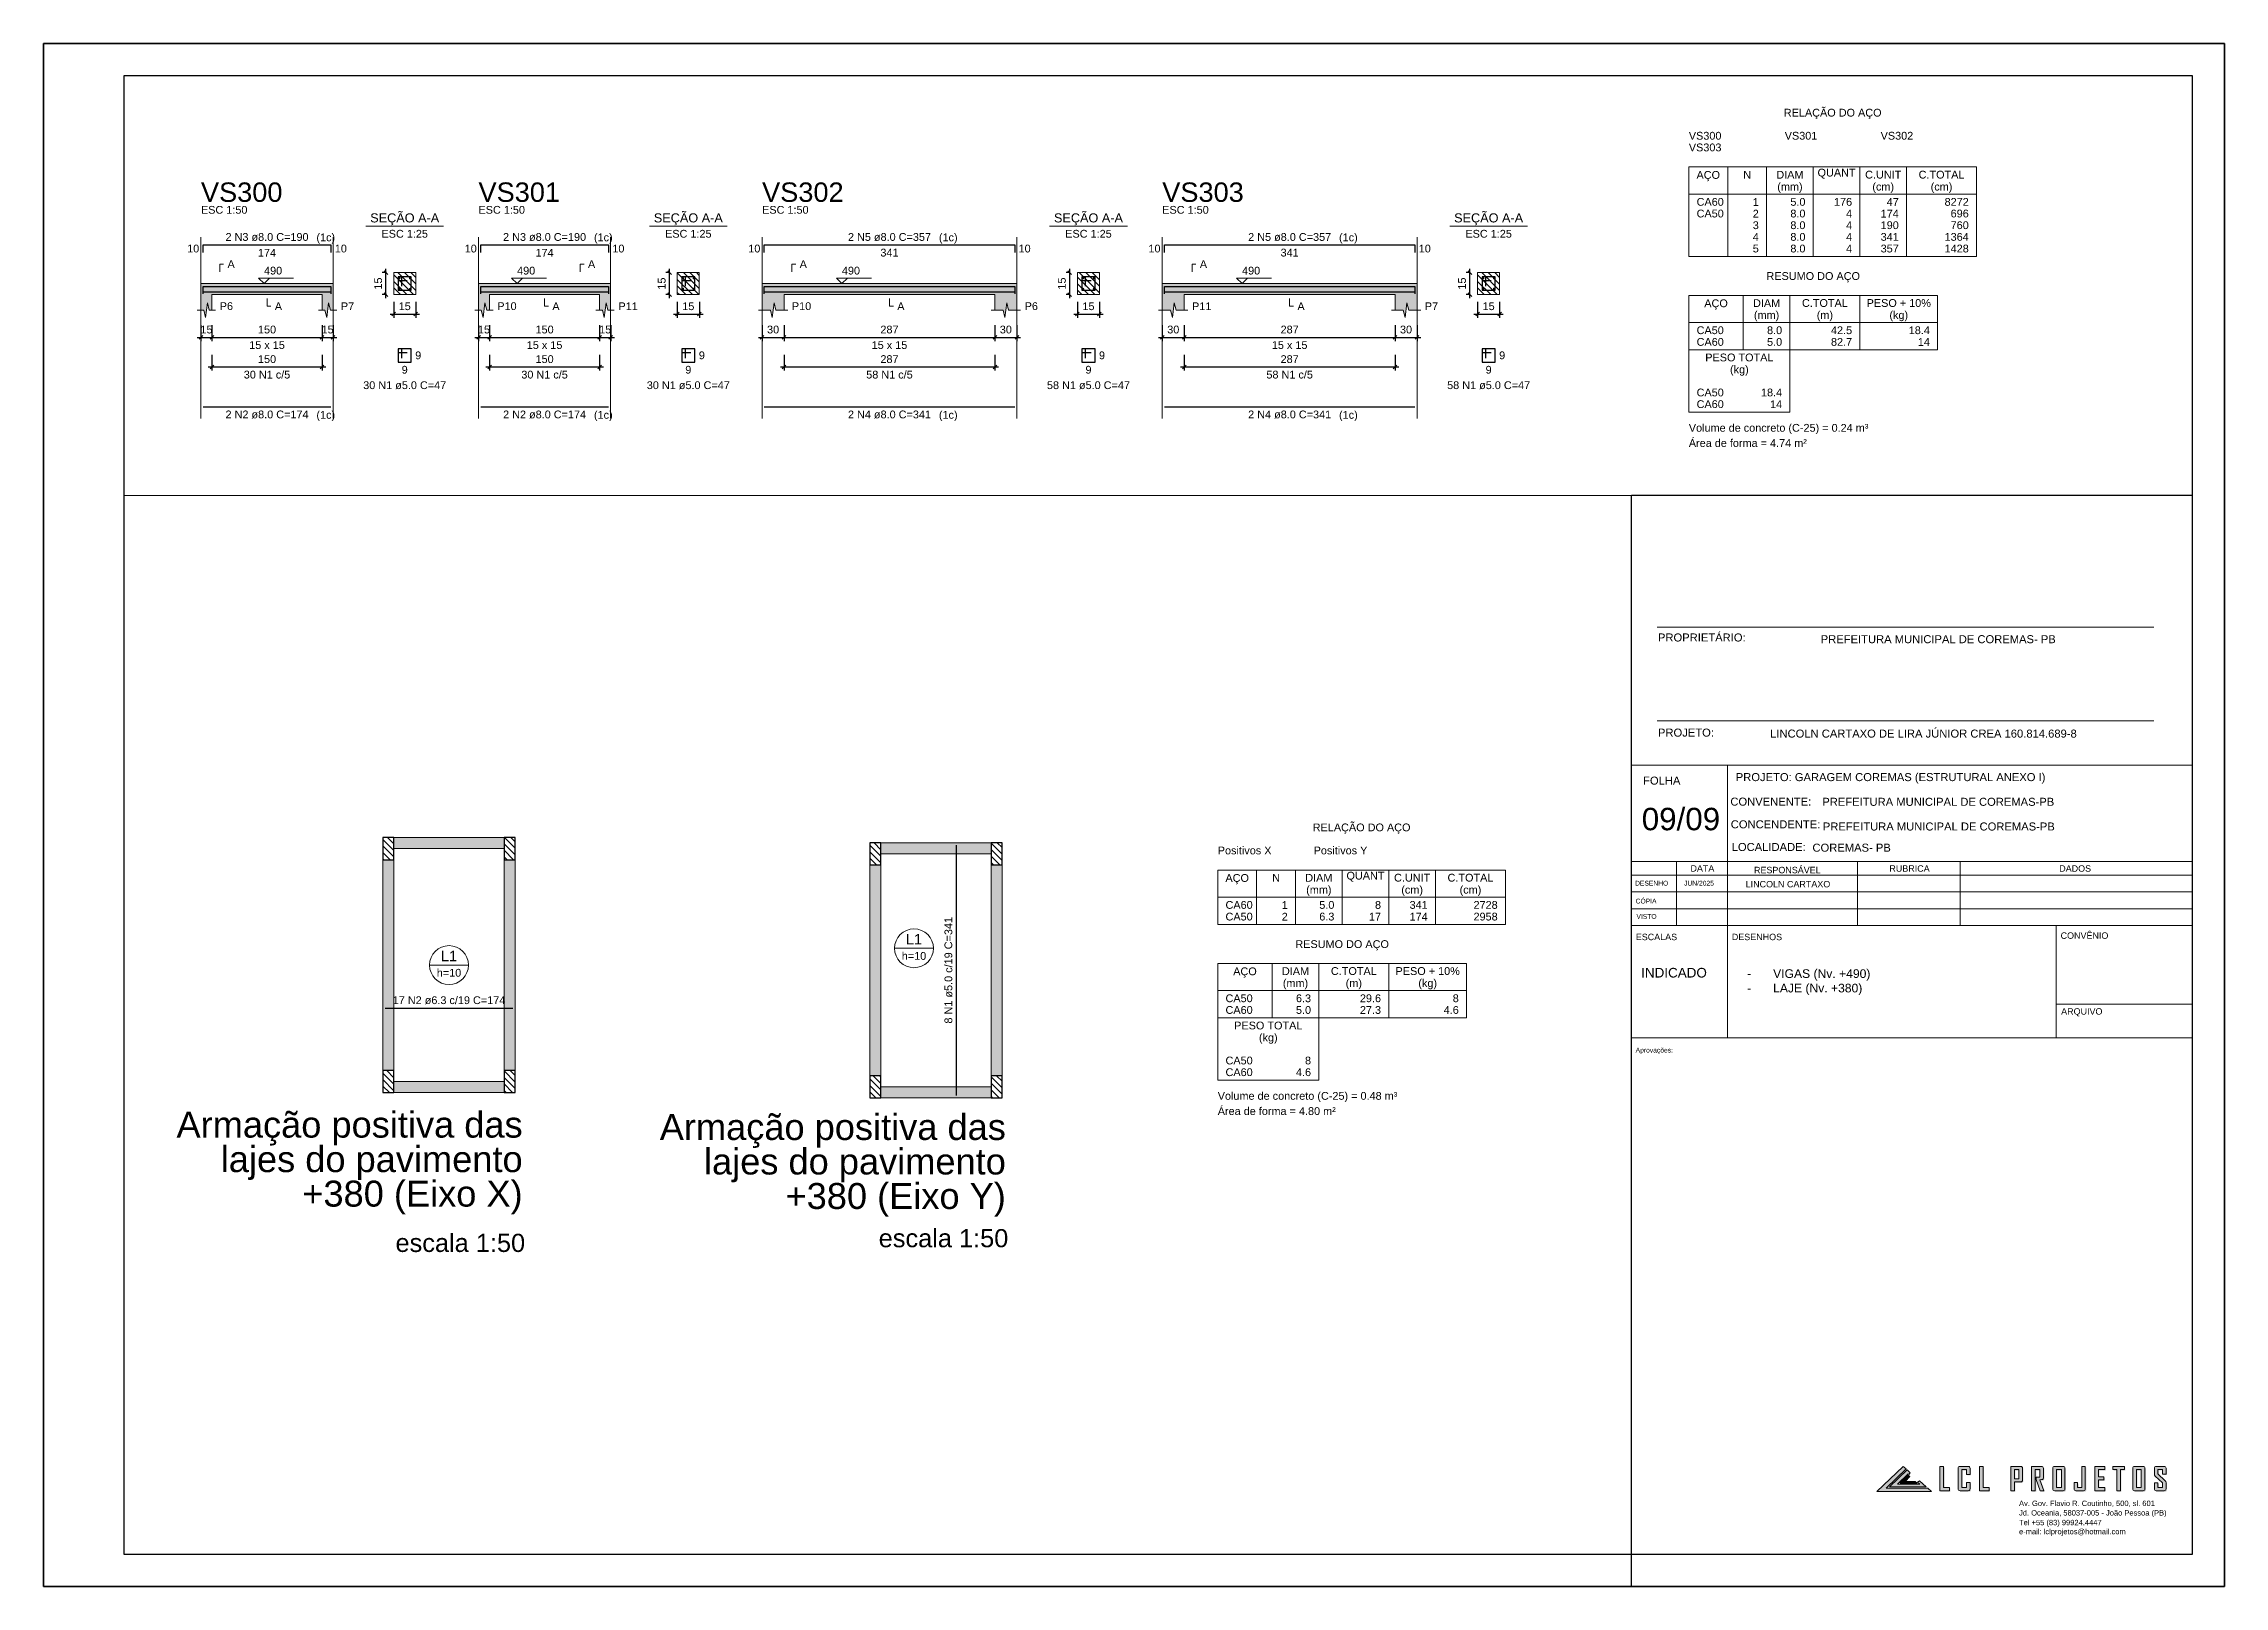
# Paper-space layout '09-09' of a CAD drawing. Header units: inches. Extents: x 0 to 0.594, y 0 to 0.42.
# The model-space entities are those that its viewports show. They can reach past a viewport. Long polylines and large blocks are cut down to what shows.
import ezdxf

# ---------------------------------------------------------------- set-up
doc = ezdxf.new("R2010")
doc.units = ezdxf.units.IN
doc.header["$MEASUREMENT"] = 0
doc.linetypes.add('DOT2', pattern=[3.175, 0, -3.175])
for name, color, linetype, lineweight in [('CURVAS MESTRAS', 200, 'Continuous', 0), ('Descrição da armadura', 7, 'Continuous', 5), ('DT-Armadura positiva', 2, 'Continuous', 30), ('DT-Barras na forma', 2, 'Continuous', 30), ('DT-Barras no corte', 5, 'Continuous', 5), ('DT-Barras rebatidas', 2, 'Continuous', 30), ('DT-Cotas', 9, 'Continuous', 5), ('DT-Forma', 5, 'Continuous', 5), ('DT-Hachura forma vigas', 252, 'Continuous', 5), ('DT-Hachura seção vigas', 252, 'Continuous', 5), ('DT-Pontilhado', 9, 'DOT2', 5), ('DT-Relação do aço', 9, 'Continuous', 5), ('DT-Textos', 7, 'Continuous', 5), ('DT-Título', 3, 'Continuous', 20), ('FO-Hachura pilar que passa', 19, 'Continuous', 5), ('FO-Hachura viga', 43, 'Continuous', 5), ('FO-Pilares', 4, 'Continuous', 30), ('FO-Vigas', 1, 'Continuous', 20), ('Frente', 7, 'Continuous', 0), ('LC-Textos', 3, 'Continuous', 20), ('LOGO LCL', 40, 'Continuous', 0), ('Textos armaduras', 7, 'Continuous', 5)]:
    doc.layers.add(name, color=color, linetype=linetype, lineweight=lineweight)
doc.layers.add('PDF_Camada 1', color=7, linetype='Continuous')
doc.layers.add('PDF_Text', color=7, linetype='Continuous')
doc.styles.add('Arial', font='arial.ttf')
doc.styles.add('PDF Arial', font='arial.ttf')
doc.styles.get("Standard").update_dxf_attribs({"font": 'arial.ttf'})
doc.dimstyles.new('UM_25.000000', dxfattribs={"dimtxt": 0.18, "dimasz": 0.1, "dimexe": 0.1, "dimexo": 0.2, "dimgap": 0, "dimtad": 1, "dimtih": 1, "dimtoh": 1, "dimdec": 1, "dimlfac": 25, "dimzin": 0, "dimdsep": 46, "dimtxsty": 'Standard', "dimcen": 0.09, "dimdle": 0.1, "dimadec": 1, "dimazin": 2, "dimtfac": 1, "dimtdec": 4, "dimtofl": 0, "dimtmove": 0, "dimatfit": 3, "dimfxl": 1, "dimtolj": 1, "dimarcsym": 0})
doc.dimstyles.new('UM_50.000000', dxfattribs={"dimtxt": 0.18, "dimasz": 0.1, "dimexe": 0.1, "dimexo": 0.2, "dimgap": 0, "dimtad": 1, "dimtih": 1, "dimtoh": 1, "dimdec": 1, "dimlfac": 50, "dimzin": 0, "dimdsep": 46, "dimtxsty": 'Standard', "dimcen": 0.09, "dimdle": 0.1, "dimadec": 1, "dimazin": 2, "dimtfac": 1, "dimtdec": 4, "dimtofl": 0, "dimtmove": 0, "dimatfit": 3, "dimfxl": 1, "dimtolj": 1, "dimarcsym": 0})
pattern_1 = [(135, (158.03597, -459.28931), (-0.08838835, -0.08838835), [])]
pattern_2 = [(135, (747.64532, -295.70967), (-0.08838835, -0.08838835), [])]
pattern_3 = [(135, (736.14416, -295.85071), (-0.08838835, -0.08838835), [])]

psp = doc.layouts.new('09-09')

# ---------------------------------------------------------------- texts
at = {"color": 18, "linetype": 'Continuous', "true_color": 0x000000, "char_height": 0.002182, "attachment_point": 1}
for s, insert in [('\\pxql;{\\fArial|b0|i0|c0|p34;PROPRIETÁRIO:}', (0.43972, 0.25942)), ('\\pxql;{\\fArial|b0|i0|c0|p34;PROJETO:}', (0.43972, 0.23352))]:
    psp.add_mtext_dynamic_manual_height_columns(s, width=0.0244935, gutter_width=0.000873, heights=[0], dxfattribs=dict(at, insert=insert))
at = {"layer": 'PDF_Text', "attachment_point": 7, "style": 'PDF Arial'}
for s, insert, char_height in [('PREFEITURA MUNICIPAL DE COREMAS- PB ', (0.48405, 0.25674), 0.0021823), ('FOLHA', (0.43567, 0.21824), 0.002182), ('PROJETO: {\\H1.00001x;GARAGEM COREMAS (ESTRUTURAL ANEXO I)}', (0.46091, 0.21857), 0.0021823), ('CONVENENTE:', (0.45944, 0.21252), 0.0021823), ('CONCENDENTE:', (0.45955, 0.20634), 0.0021823), ('PREFEITURA MUNICIPAL DE COREMAS-PB', (0.48463, 0.20575), 0.0021823), ('LOCALIDADE:', (0.4598, 0.20017), 0.0021823), ('COREMAS- PB', (0.4818, 0.19998), 0.0021823), ('DATA', (0.44857, 0.19459), 0.001746), ('RESPONSÁVEL', (0.46587, 0.19412), 0.0017458), ('RUBRICA', (0.50275, 0.19453), 0.001746), ('DADOS', (0.54902, 0.19453), 0.001746), ('DESENHO', (0.43349, 0.19076), 0.001309), ('JUN/2025', (0.44683, 0.19076), 0.001309), ('LINCOLN CARTAXO', (0.46361, 0.19028), 0.0017458), ('CÓPIA', (0.43364, 0.18589), 0.001309), ('VISTO', (0.43386, 0.18171), 0.001309), ('CONVÊNIO', (0.54939, 0.17627), 0.001746), ('ESCALAS', (0.43368, 0.1759), 0.001746), ('DESENHOS', (0.45984, 0.1759), 0.001746), ('INDICADO', (0.43515, 0.16572), 0.002619), ('ARQUIVO', (0.54954, 0.15517), 0.001746), ('Aprovações:', (0.43364, 0.14493), 0.0013093)]:
    psp.add_mtext(s, dxfattribs=dict(at, insert=insert, char_height=char_height))
at = {"layer": 'PDF_Text', "insert": (0.47027, 0.23104), "char_height": 0.0021823, "attachment_point": 7, "style": 'PDF Arial'}
psp.add_mtext_dynamic_manual_height_columns('\\pxql;LINCOLN CARTAXO DE LIRA JÚNIOR CREA 160.814.689-8 ', width=0.1105334, gutter_width=0.000873, heights=[0], dxfattribs=at)
at = {"layer": 'PDF_Text', "attachment_point": 7, "style": 'PDF Arial'}
for s, insert, char_height, width in [('\\pxt7;PREFEITURA MUNICIPAL DE COREMAS-PB', (0.48448, 0.21247), 0.0021823, 0.132973), ('09/09', (0.4353, 0.20576), 0.00611, 0.0205558), ('\\pxi-3,l4,t4;-^IVIGAS (Nv. +490)\\P-^ILAJE (Nv. +380)', (0.46164, 0.16099), 0.0023619, 0.0632732)]:
    psp.add_mtext(s, dxfattribs=dict(at, insert=insert, char_height=char_height, width=width))

msp = doc.modelspace()

# ---------------------------------------------------------------- texts
at = {"layer": 'Descrição da armadura', "linetype": 'Continuous', "insert": (787.3244, -0.8207), "char_height": 0.2118, "width": 5.820954, "attachment_point": 8, "rotation": 90, "line_spacing_factor": 0.798, "style": 'Arial'}
msp.add_mtext('8 N1 ø5.0 c/19 C=341', dxfattribs=at)
at = {"layer": 'Descrição da armadura', "linetype": 'Continuous', "char_height": 0.2118, "attachment_point": 8, "line_spacing_factor": 0.798, "style": 'Arial'}
for s, insert, width in [('17 N2 ø6.3 c/19 C=174', (773.6109, -1.7467), 6.150907), ('2 N3 ø8.0 C=190', (163.7118, -162.3778), 4.534748), ('2 N3 ø8.0 C=190', (171.2715, -162.3778), 4.534748), ('2 N5 ø8.0 C=357', (180.6662, -162.3778), 4.534748), ('2 N5 ø8.0 C=357', (191.5659, -162.3778), 4.534748), ('30 N1 c/5', (163.7118, -166.1228), 2.539389), ('30 N1 c/5', (171.2715, -166.1228), 2.539389), ('58 N1 c/5', (180.6662, -166.1228), 2.539389), ('58 N1 c/5', (191.5659, -166.1228), 2.539389), ('2 N2 ø8.0 C=174', (163.7118, -167.2097), 4.534748), ('2 N2 ø8.0 C=174', (171.2715, -167.2097), 4.534748), ('2 N4 ø8.0 C=341', (180.6662, -167.2097), 4.534748), ('2 N4 ø8.0 C=341', (191.5659, -167.2097), 4.534748)]:
    msp.add_mtext(s, dxfattribs=dict(at, insert=insert, width=width))
at = {"layer": 'Descrição da armadura', "color": 7, "linetype": 'Continuous', "char_height": 0.2118, "width": 4.534748, "attachment_point": 8, "line_spacing_factor": 0.798, "style": 'Arial'}
for s, insert in [('30 N1 ø5.0 C=47', (167.462, -166.4133)), ('30 N1 ø5.0 C=47', (175.1866, -166.4133)), ('58 N1 ø5.0 C=47', (186.0863, -166.4133)), ('58 N1 ø5.0 C=47', (196.986, -166.4133))]:
    msp.add_mtext(s, dxfattribs=dict(at, insert=insert))
at = {"layer": 'DT-Relação do aço', "linetype": 'Continuous', "char_height": 0.2118, "line_spacing_factor": 0.798, "style": 'Arial'}
for s, insert, width, attachment_point in [('RELAÇÃO DO AÇO', (798.4684, 2.8972), 5.340655, 8), ('Positivos X', (794.5498, 2.332), 2.934521, 7), ('Positivos Y', (797.162, 2.332), 2.934521, 7), ('AÇO', (795.0794, 1.5212), 1.285627, 8), ('N', (796.1383, 1.5907), 0.428446, 8), ('DIAM', (797.3032, 1.5907), 1.483193, 8), ('QUANT', (798.574, 1.5907), 2.076471, 8), ('C.UNIT', (799.8448, 1.5907), 1.977398, 8), ('C.TOTAL', (801.4333, 1.5907), 2.505206, 8), ('(mm)', (797.3034, 1.2032), 1.383541, 8), ('(cm)', (799.8444, 1.2032), 1.185975, 8), ('(cm)', (801.4334, 1.2032), 1.185975, 8), ('RESUMO DO AÇO', (797.9384, -0.2798), 5.109195, 8), ('AÇO', (795.2914, -1.0208), 1.285627, 8), ('DIAM', (796.6678, -0.9509), 1.483193, 8), ('(mm)', (796.6674, -1.3388), 1.383541, 8), ('C.TOTAL', (798.2563, -0.9509), 2.505206, 8), ('(m)', (798.2564, -1.3388), 0.889337, 8), ('PESO + 10%', (800.2684, -0.9509), 3.512155, 8), ('(kg)', (800.2684, -1.3388), 1.021723, 8), ('CA50', (794.7616, -1.6922), 1.484062, 7), ('6.3', (797.0914, -1.6922), 0.824737, 9), ('29.6', (798.9976, -1.6922), 1.154689, 9), ('8', (801.1156, -1.6922), 0.329953, 9), ('CA60', (794.7616, -2.0099), 1.484062, 7), ('PESO TOTAL', (795.9265, -2.4335), 3.725364, 8), ('5.0', (797.0914, -2.0099), 0.824737, 9), ('27.3', (798.9976, -2.0099), 1.154689, 9), ('4.6', (801.1156, -2.0099), 0.824737, 9), ('(kg)', (795.9264, -2.8208), 1.021723, 8), ('CA50', (794.7616, -3.3866), 1.484062, 7), ('CA60', (794.7616, -3.7043), 1.484062, 7), ('4.6', (797.0914, -3.7043), 0.824737, 9), ('8', (797.0914, -3.3866), 0.329953, 9), ('Volume de concreto (C-25) = 0.48 m³', (794.5494, -4.4098), 9.809933, 7), ('Área de forma = 4.80 m²', (794.5498, -4.7633), 6.446676, 7), ('RELAÇÃO DO AÇO', (206.3573, -159.0541), 5.340655, 8), ('VS300', (202.4387, -159.6193), 1.78128, 7), ('VS303', (202.4387, -159.937), 1.78128, 7), ('VS301', (205.0509, -159.6193), 1.78128, 7), ('VS302', (207.6631, -159.6193), 1.78128, 7), ('AÇO', (202.9683, -160.7481), 1.285627, 8), ('N', (204.0272, -160.6783), 0.428446, 8), ('DIAM', (205.1921, -160.6783), 1.483193, 8), ('(mm)', (205.1923, -161.0661), 1.383541, 8), ('QUANT', (206.4629, -160.6783), 2.076471, 8), ('C.UNIT', (207.7337, -160.6783), 1.977398, 8), ('(cm)', (207.7333, -161.0661), 1.185975, 8), ('C.TOTAL', (209.3222, -160.6783), 2.505206, 8), ('(cm)', (209.3223, -161.0661), 1.185975, 8), ('RESUMO DO AÇO', (205.8273, -163.5011), 5.109195, 8), ('AÇO', (203.1803, -164.2431), 1.285627, 8), ('DIAM', (204.5567, -164.173), 1.483193, 8), ('(mm)', (204.5563, -164.5601), 1.383541, 8), ('C.TOTAL', (206.1452, -164.173), 2.505206, 8), ('(m)', (206.1453, -164.5601), 0.889337, 8), ('PESO + 10%', (208.1573, -164.173), 3.512155, 8), ('(kg)', (208.1573, -164.5601), 1.021723, 8), ('CA50', (202.6505, -164.9143), 1.484062, 7), ('CA60', (202.6505, -165.232), 1.484062, 7), ('5.0', (204.9803, -165.232), 0.824737, 9), ('8.0', (204.9803, -164.9143), 0.824737, 9), ('42.5', (206.8865, -164.9143), 1.154689, 9), ('82.7', (206.8865, -165.232), 1.154689, 9), ('18.4', (209.0045, -164.9143), 1.154689, 9), ('14', (209.0045, -165.232), 0.659905, 9), ('PESO TOTAL', (203.8154, -165.6556), 3.725364, 8), ('(kg)', (203.8153, -166.0431), 1.021723, 8), ('CA50', (202.6505, -166.6087), 1.484062, 7), ('CA60', (202.6505, -166.9264), 1.484062, 7), ('18.4', (204.9803, -166.6087), 1.154689, 9), ('14', (204.9803, -166.9264), 0.659905, 9), ('Volume de concreto (C-25) = 0.24 m³', (202.4383, -167.6321), 9.809933, 7), ('Área de forma = 4.74 m²', (202.4387, -167.9854), 6.446676, 7)]:
    msp.add_mtext(s, dxfattribs=dict(at, insert=insert, width=width, attachment_point=attachment_point))
at = {"layer": 'DT-Relação do aço', "color": 9, "linetype": 'Continuous', "char_height": 0.2118, "line_spacing_factor": 0.798, "style": 'Arial'}
for s, insert, width, attachment_point in [('CA60', (794.7616, 0.8494), 1.484062, 7), ('CA50', (794.7616, 0.5317), 1.484062, 7), ('2', (796.456, 0.5317), 0.329953, 9), ('1', (796.456, 0.8494), 0.329953, 9), ('5.0', (797.7268, 0.8494), 0.824737, 9), ('6.3', (797.7268, 0.5317), 0.824737, 9), ('17', (798.9976, 0.5317), 0.659905, 9), ('8', (798.9976, 0.8494), 0.329953, 9), ('341', (800.2684, 0.8494), 0.989858, 9), ('174', (800.2684, 0.5317), 0.989858, 9), ('2728', (802.1746, 0.8494), 1.31981, 9), ('2958', (802.1746, 0.5317), 1.31981, 9), ('CA60', (202.6505, -161.4196), 1.484062, 7), ('CA50', (202.6505, -161.7373), 1.484062, 7), ('2', (204.3449, -161.7373), 0.329953, 9), ('1', (204.3449, -161.4196), 0.329953, 9), ('5.0', (205.6157, -161.4196), 0.824737, 9), ('8.0', (205.6157, -161.7373), 0.824737, 9), ('176', (206.8865, -161.4196), 0.989858, 9), ('4', (206.8865, -161.7373), 0.329953, 9), ('174', (208.1573, -161.7373), 0.989858, 9), ('47', (208.1573, -161.4196), 0.659905, 9), ('8272', (210.0635, -161.4196), 1.31981, 9), ('696', (210.0635, -161.7373), 0.989858, 9), ('4', (204.3449, -162.3727), 0.329953, 9), ('3', (204.3449, -162.055), 0.329953, 9), ('8.0', (205.6157, -162.055), 0.824737, 9), ('8.0', (205.6157, -162.3727), 0.824737, 9), ('4', (206.8865, -162.055), 0.329953, 9), ('4', (206.8865, -162.3727), 0.329953, 9), ('341', (208.1573, -162.3727), 0.989858, 9), ('190', (208.1573, -162.055), 0.989858, 9), ('1364', (210.0635, -162.3727), 1.31981, 9), ('760', (210.0635, -162.055), 0.989858, 9), ('5', (204.3449, -162.6904), 0.329953, 9), ('8.0', (205.6157, -162.6904), 0.824737, 9), ('4', (206.8865, -162.6904), 0.329953, 9), ('357', (208.1573, -162.6904), 0.989858, 9), ('1428', (210.0635, -162.6904), 1.31981, 9)]:
    msp.add_mtext(s, dxfattribs=dict(at, insert=insert, width=width, attachment_point=attachment_point))
at = {"layer": 'DT-Textos', "line_spacing_factor": 0.798, "style": 'Arial'}
for s, insert, char_height, width, attachment_point in [('L1', (786.2762, -0.1158), 0.2824, 0.791473, 8), ('L1', (773.6109, -0.5738), 0.2824, 0.791473, 8), ('h=10', (786.2762, -0.5394), 0.2118, 1.60275, 8), ('h=10', (773.6109, -0.9974), 0.2118, 1.60275, 8), ('ESC 1:50', (161.9118, -161.6365), 0.2118, 3.045677, 7), ('SEÇÃO A-A', (167.462, -161.9463), 0.2471, 3.875022, 8), ('ESC 1:50', (169.4715, -161.6365), 0.2118, 3.045677, 7), ('SEÇÃO A-A', (175.187, -161.9463), 0.2471, 3.875022, 8), ('ESC 1:50', (177.1962, -161.6365), 0.2118, 3.045677, 7), ('SEÇÃO A-A', (186.086, -161.9463), 0.2471, 3.875022, 8), ('ESC 1:50', (188.0959, -161.6365), 0.2118, 3.045677, 7), ('SEÇÃO A-A', (196.986, -161.9463), 0.2471, 3.875022, 8), ('(1c)', (165.057, -162.4473), 0.2118, 1.225428, 7), ('ESC 1:25', (167.462, -162.2881), 0.2118, 3.045677, 8), ('(1c)', (172.617, -162.4473), 0.2118, 1.225428, 7), ('ESC 1:25', (175.1866, -162.2881), 0.2118, 3.045677, 8), ('(1c)', (182.012, -162.4473), 0.2118, 1.225428, 7), ('ESC 1:25', (186.0863, -162.2881), 0.2118, 3.045677, 8), ('(1c)', (192.911, -162.4473), 0.2118, 1.225428, 7), ('ESC 1:25', (196.986, -162.2881), 0.2118, 3.045677, 8), ('A', (162.6354, -163.1117), 0.2118, 0.474606, 7), ('490', (163.6307, -163.2917), 0.2118, 1.18721, 7), ('490', (170.5233, -163.2917), 0.2118, 1.18721, 7), ('A', (172.4538, -163.1117), 0.2118, 0.474606, 7), ('A', (178.2198, -163.1117), 0.2118, 0.474606, 7), ('490', (179.3699, -163.2917), 0.2118, 1.18721, 7), ('A', (189.1195, -163.1117), 0.2118, 0.474606, 7), ('490', (190.2696, -163.2917), 0.2118, 1.18721, 7), ('P6', (162.4236, -164.2589), 0.2118, 0.870342, 7), ('A', (163.9236, -164.2589), 0.2118, 0.474606, 7), ('P7', (165.7236, -164.2589), 0.2118, 0.870342, 7), ('P10', (169.9833, -164.2589), 0.2118, 0.870342, 7), ('A', (171.4833, -164.2589), 0.2118, 0.474606, 7), ('P11', (173.2833, -164.2589), 0.2118, 1.266079, 7), ('P10', (178.008, -164.2589), 0.2118, 0.870342, 7), ('A', (180.878, -164.2589), 0.2118, 0.474606, 7), ('P6', (184.348, -164.2589), 0.2118, 0.870342, 7), ('P11', (188.9077, -164.2589), 0.2118, 1.266079, 7), ('A', (191.7777, -164.2589), 0.2118, 0.474606, 7), ('P7', (195.2477, -164.2589), 0.2118, 0.870342, 7), ('15 x 15', (163.7118, -165.3179), 0.2118, 2.334116, 8), ('15 x 15', (171.2715, -165.3179), 0.2118, 2.334116, 8), ('15 x 15', (180.6662, -165.3179), 0.2118, 2.334116, 8), ('15 x 15', (191.5659, -165.3179), 0.2118, 2.334116, 8), ('(1c)', (165.057, -167.2793), 0.2118, 1.225428, 7), ('(1c)', (172.617, -167.2793), 0.2118, 1.225428, 7), ('(1c)', (182.012, -167.2793), 0.2118, 1.225428, 7), ('(1c)', (192.911, -167.2793), 0.2118, 1.225428, 7)]:
    msp.add_mtext(s, dxfattribs=dict(at, insert=insert, char_height=char_height, width=width, attachment_point=attachment_point))
at = {"layer": 'DT-Título', "line_spacing_factor": 0.798, "style": 'Arial'}
for s, insert, char_height, width, attachment_point in [('Armação positiva das lajes do pavimento +380 (Eixo X)', (775.6164, -7.4672), 0.706, 10.61101, 9), ('Armação positiva das lajes do pavimento +380 (Eixo Y)', (788.7785, -7.5316), 0.706, 10.247621, 9), ('VS300', (161.9118, -161.3188), 0.5295, 4.272843, 7), ('VS301', (169.4715, -161.3188), 0.5295, 4.272843, 7), ('VS302', (177.1962, -161.3188), 0.5295, 4.272843, 7), ('VS303', (188.0959, -161.3188), 0.5295, 4.272843, 7)]:
    msp.add_mtext(s, dxfattribs=dict(at, insert=insert, char_height=char_height, width=width, attachment_point=attachment_point))
at = {"layer": 'LC-Textos', "linetype": 'Continuous', "char_height": 0.4942, "width": 3.464164, "attachment_point": 7, "line_spacing_factor": 0.798, "style": 'Arial'}
for insert in [(772.1539, -8.4965), (785.3145, -8.3682)]:
    msp.add_mtext('escala 1:50', dxfattribs=dict(at, insert=insert))
at = {"layer": 'Textos armaduras', "linetype": 'Continuous', "char_height": 0.2118, "attachment_point": 7, "line_spacing_factor": 0.798, "style": 'Arial'}
for s, insert, width in [('10', (161.536, -162.6908), 0.659905), ('174', (163.4644, -162.8014), 0.989858), ('10', (165.5577, -162.6908), 0.659905), ('10', (169.0957, -162.6908), 0.659905), ('174', (171.024, -162.8014), 0.989858), ('10', (173.1174, -162.6908), 0.659905), ('10', (176.8203, -162.6908), 0.659905), ('341', (180.4187, -162.8014), 0.989858), ('10', (184.1821, -162.6908), 0.659905), ('10', (187.72, -162.6908), 0.659905), ('341', (191.3184, -162.8014), 0.989858), ('10', (195.0818, -162.6908), 0.659905)]:
    msp.add_mtext(s, dxfattribs=dict(at, insert=insert, width=width))
at = {"layer": 'Textos armaduras', "color": 7, "linetype": 'Continuous', "char_height": 0.2118, "width": 0.329953, "attachment_point": 7, "line_spacing_factor": 0.798, "style": 'Arial'}
for insert in [(167.7479, -165.5979), (175.4725, -165.5979), (186.3722, -165.5979), (197.2719, -165.5979), (167.3795, -165.9897), (175.1042, -165.9897), (186.0038, -165.9897), (196.9035, -165.9897)]:
    msp.add_mtext('9', dxfattribs=dict(at, insert=insert))

# ---------------------------------------------------------------- blocks, each defined once
blk = doc.blocks.new('logo_LCL')
at = {"layer": 'LOGO LCL', "transparency": 33554687}
h = blk.add_hatch(color=156, dxfattribs=at)
edge = h.paths.add_edge_path()
edge.add_spline(control_points=[(-77.02, 15.63), (-77.02, 15.63), (-77.02, 15.63), (-77.02, 15.63), (-77.02, 15.63), (-77.02, 15.63), (-71.85, 20.59), (-71.85, 20.59), (-71.85, 20.59), (-71.85, 20.59), (-72.62, 21.26), (-72.62, 21.26), (-72.62, 21.26), (-72.62, 21.26), (-79.48, 14.74), (-79.48, 14.74), (-79.48, 14.74), (-65.23, 14.74), (-65.23, 14.74)], knot_values=[0.428571, 0.428571, 0.428571, 0.428571, 0.5, 0.5, 0.5, 0.50001, 0.571429, 0.571429, 0.571429, 0.571439, 0.714286, 0.714286, 0.714286, 0.714296, 1, 1, 1, 1.142857, 1.142857, 1.142857, 1.142857], degree=3, periodic=0)
edge.add_spline(control_points=[(-65.23, 14.74), (-65.23, 14.74), (-65.23, 14.74), (-65.23, 14.74), (-65.23, 14.74), (-65.23, 14.74), (-66.24, 15.63), (-66.24, 15.63), (-66.24, 15.63), (-66.24, 15.63), (-77.02, 15.63), (-77.02, 15.63)], knot_values=[0.142857, 0.142857, 0.142857, 0.142857, 0.214286, 0.214286, 0.214286, 0.214296, 0.285714, 0.285714, 0.285714, 0.285725, 0.428571, 0.428571, 0.428571, 0.428571], degree=3, periodic=0)
h = blk.add_hatch(color=253, dxfattribs=at)
edge = h.paths.add_edge_path()
edge.add_spline(control_points=[(-71.85, 20.53), (-71.85, 20.53), (-71.85, 20.53), (-71.85, 20.53), (-71.85, 20.53), (-71.85, 20.53), (-72.62, 21.2), (-72.62, 21.2), (-72.62, 21.2), (-72.62, 21.2), (-79.48, 14.69), (-79.48, 14.69), (-79.48, 14.69), (-65.23, 14.69), (-65.23, 14.69)], knot_values=[0.571429, 0.571429, 0.571429, 0.571429, 0.642857, 0.642857, 0.642857, 0.642867, 0.714286, 0.714286, 0.714286, 0.714296, 1, 1, 1, 1.142857, 1.142857, 1.142857, 1.142857], degree=3, periodic=0)
edge.add_spline(control_points=[(-65.23, 14.69), (-65.23, 14.69), (-65.23, 14.69), (-65.23, 14.69), (-65.23, 14.69), (-65.23, 14.69), (-66.24, 15.58), (-66.24, 15.58), (-66.24, 15.58), (-66.24, 15.58), (-77.02, 15.58), (-77.02, 15.58)], knot_values=[0.142857, 0.142857, 0.142857, 0.142857, 0.214286, 0.214286, 0.214286, 0.214296, 0.285714, 0.285714, 0.285714, 0.285725, 0.428571, 0.428571, 0.428571, 0.428571], degree=3, periodic=0)
edge.add_spline(control_points=[(-77.02, 15.58), (-77.02, 15.58), (-77.02, 15.58), (-77.02, 15.58), (-77.02, 15.58), (-77.02, 15.58), (-71.85, 20.53), (-71.85, 20.53)], knot_values=[0.428571, 0.428571, 0.428571, 0.428571, 0.5, 0.5, 0.5, 0.50001, 0.571429, 0.571429, 0.571429, 0.571429], degree=3, periodic=0)
edge = h.paths.add_edge_path(flags=17)
edge.add_spline(control_points=[(-70.77, 19.55), (-70.77, 19.55), (-70.77, 19.55), (-70.77, 19.55), (-70.77, 19.55), (-71.61, 20.3), (-71.61, 20.3), (-71.61, 20.3), (-71.61, 20.3), (-76.22, 15.88), (-76.22, 15.88), (-76.22, 15.88), (-66.6, 15.88), (-66.6, 15.88), (-66.6, 15.88), (-66.6, 15.88), (-68.39, 17.46), (-68.39, 17.46), (-68.39, 17.46), (-68.39, 17.46), (-68.89, 17.11), (-68.89, 17.11), (-68.89, 17.11), (-68.89, 17.11), (-68.89, 17.11), (-68.89, 17.11)], knot_values=[0.636364, 0.636364, 0.636364, 0.636364, 0.681818, 0.681818, 0.681818, 0.727273, 0.727273, 0.727273, 0.727283, 0.818182, 0.818182, 0.818182, 1, 1, 1, 1.00001, 1.090909, 1.090909, 1.090909, 1.090919, 1.136364, 1.136364, 1.136364, 1.136374, 1.181818, 1.181818, 1.181818, 1.181818], degree=3, periodic=0)
edge.add_spline(control_points=[(-68.89, 17.11), (-68.89, 17.11), (-68.31, 16.58), (-68.31, 16.58), (-68.31, 16.58), (-68.31, 16.58), (-68.31, 16.58), (-68.31, 16.58)], knot_values=[0.545455, 0.545455, 0.545455, 0.545455, 0.590909, 0.590909, 0.590909, 0.590919, 0.636364, 0.636364, 0.636364, 0.636364], degree=3, periodic=0)
edge.add_spline(control_points=[(-68.31, 16.58), (-68.31, 16.58), (-74.11, 16.58), (-74.11, 16.58), (-74.11, 16.58), (-74.11, 16.58), (-71.33, 19.27), (-71.33, 19.27), (-71.33, 19.27), (-71.33, 19.27), (-71.33, 19.27), (-71.33, 19.27)], knot_values=[0.363636, 0.363636, 0.363636, 0.363636, 0.454545, 0.454545, 0.454545, 0.454556, 0.5, 0.5, 0.5, 0.50001, 0.545455, 0.545455, 0.545455, 0.545455], degree=3, periodic=0)
edge.add_spline(control_points=[(-71.33, 19.27), (-71.33, 19.27), (-71.17, 19.13), (-71.17, 19.13), (-71.17, 19.13), (-71.17, 19.13), (-71.17, 19.13), (-71.17, 19.13)], knot_values=[0.272727, 0.272727, 0.272727, 0.272727, 0.318182, 0.318182, 0.318182, 0.318192, 0.363636, 0.363636, 0.363636, 0.363636], degree=3, periodic=0)
edge.add_spline(control_points=[(-71.17, 19.13), (-71.17, 19.13), (-70.77, 19.55), (-70.77, 19.55), (-70.77, 19.55)], knot_values=[0.181818, 0.181818, 0.181818, 0.181818, 0.227273, 0.272727, 0.272727, 0.272727, 0.272727], degree=3, periodic=0)
edge = h.paths.add_edge_path(flags=16)
edge.add_spline(control_points=[(-72.1, 17.33), (-72.1, 17.33), (-70.89, 18.54), (-70.89, 18.54), (-70.89, 18.54), (-70.89, 18.54), (-70.89, 18.54), (-70.89, 18.54)], knot_values=[0.285714, 0.285714, 0.285714, 0.285714, 0.357143, 0.357143, 0.357143, 0.357153, 0.428571, 0.428571, 0.428571, 0.428571], degree=3, periodic=0)
edge.add_spline(control_points=[(-70.89, 18.54), (-70.89, 18.54), (-71.29, 18.89), (-71.29, 18.89), (-71.29, 18.89), (-71.29, 18.89), (-73.4, 16.85), (-73.4, 16.85), (-73.4, 16.85), (-68.98, 16.85), (-68.98, 16.85), (-68.98, 16.85), (-68.98, 16.85), (-68.98, 16.85), (-68.98, 16.85)], knot_values=[0.714286, 0.714286, 0.714286, 0.714286, 0.857143, 0.857143, 0.857143, 0.857153, 1, 1, 1, 1.142857, 1.142857, 1.142857, 1.142867, 1.285714, 1.285714, 1.285714, 1.285714], degree=3, periodic=0)
edge.add_spline(control_points=[(-68.98, 16.85), (-68.98, 16.85), (-69.51, 17.32), (-69.51, 17.32), (-69.51, 17.32), (-69.51, 17.32), (-72.1, 17.33), (-72.1, 17.33), (-72.1, 17.33), (-72.1, 17.33), (-72.1, 17.33), (-72.1, 17.33)], knot_values=[0.428571, 0.428571, 0.428571, 0.428571, 0.571429, 0.571429, 0.571429, 0.571439, 0.642857, 0.642857, 0.642857, 0.642867, 0.714286, 0.714286, 0.714286, 0.714286], degree=3, periodic=0)
h = blk.add_hatch(color=155, dxfattribs=at)
edge = h.paths.add_edge_path()
edge.add_spline(control_points=[(-71.33, 19.33), (-71.33, 19.33), (-71.17, 19.19), (-71.17, 19.19), (-71.17, 19.19), (-71.17, 19.19), (-71.17, 19.19), (-71.17, 19.19)], knot_values=[0.272727, 0.272727, 0.272727, 0.272727, 0.318182, 0.318182, 0.318182, 0.318192, 0.363636, 0.363636, 0.363636, 0.363636], degree=3, periodic=0)
edge.add_spline(control_points=[(-71.17, 19.19), (-71.17, 19.19), (-70.77, 19.61), (-70.77, 19.61), (-70.77, 19.61), (-70.77, 19.61), (-70.77, 19.61), (-70.77, 19.61)], knot_values=[0.181818, 0.181818, 0.181818, 0.181818, 0.227273, 0.227273, 0.227273, 0.227283, 0.272727, 0.272727, 0.272727, 0.272727], degree=3, periodic=0)
edge.add_spline(control_points=[(-70.77, 19.61), (-70.77, 19.61), (-71.61, 20.35), (-71.61, 20.35), (-71.61, 20.35), (-71.61, 20.35), (-76.22, 15.93), (-76.22, 15.93), (-76.22, 15.93), (-66.6, 15.93), (-66.6, 15.93), (-66.6, 15.93), (-66.6, 15.93), (-68.39, 17.52), (-68.39, 17.52), (-68.39, 17.52), (-68.39, 17.52), (-68.89, 17.16), (-68.89, 17.16), (-68.89, 17.16), (-68.89, 17.16), (-68.31, 16.63), (-68.31, 16.63), (-68.31, 16.63), (-68.31, 16.63), (-68.31, 16.63), (-68.31, 16.63)], knot_values=[0.545455, 0.545455, 0.545455, 0.545455, 0.636364, 0.636364, 0.636364, 0.636374, 0.727273, 0.727273, 0.727273, 0.909091, 0.909091, 0.909091, 0.909101, 1, 1, 1, 1.00001, 1.090909, 1.090909, 1.090909, 1.090919, 1.136364, 1.136364, 1.136364, 1.136374, 1.181818, 1.181818, 1.181818, 1.181818], degree=3, periodic=0)
edge.add_spline(control_points=[(-68.31, 16.63), (-68.31, 16.63), (-74.11, 16.63), (-74.11, 16.63), (-74.11, 16.63), (-74.11, 16.63), (-74.11, 16.63), (-74.11, 16.63)], knot_values=[0.454545, 0.454545, 0.454545, 0.454545, 0.5, 0.5, 0.5, 0.50001, 0.545455, 0.545455, 0.545455, 0.545455], degree=3, periodic=0)
edge.add_spline(control_points=[(-74.11, 16.63), (-74.11, 16.63), (-71.33, 19.33), (-71.33, 19.33), (-71.33, 19.33), (-71.33, 19.33), (-71.33, 19.33), (-71.33, 19.33)], knot_values=[0.363636, 0.363636, 0.363636, 0.363636, 0.409091, 0.409091, 0.409091, 0.409101, 0.454545, 0.454545, 0.454545, 0.454545], degree=3, periodic=0)
h = blk.add_hatch(color=252, dxfattribs=at)
edge = h.paths.add_edge_path()
edge.add_spline(control_points=[(-70.89, 18.6), (-70.89, 18.6), (-71.29, 18.95), (-71.29, 18.95), (-71.29, 18.95), (-71.29, 18.95), (-73.4, 16.9), (-73.4, 16.9), (-73.4, 16.9), (-68.98, 16.9), (-68.98, 16.9), (-68.98, 16.9), (-68.98, 16.9), (-68.98, 16.9), (-68.98, 16.9)], knot_values=[0.714286, 0.714286, 0.714286, 0.714286, 0.857143, 0.857143, 0.857143, 0.857153, 1, 1, 1, 1.142857, 1.142857, 1.142857, 1.142867, 1.285714, 1.285714, 1.285714, 1.285714], degree=3, periodic=0)
edge.add_spline(control_points=[(-68.98, 16.9), (-68.98, 16.9), (-69.51, 17.38), (-69.51, 17.38), (-69.51, 17.38), (-69.51, 17.38), (-72.1, 17.38), (-72.1, 17.38), (-72.1, 17.38), (-72.1, 17.38), (-72.1, 17.38), (-72.1, 17.38)], knot_values=[0.428571, 0.428571, 0.428571, 0.428571, 0.571429, 0.571429, 0.571429, 0.571439, 0.642857, 0.642857, 0.642857, 0.642867, 0.714286, 0.714286, 0.714286, 0.714286], degree=3, periodic=0)
edge.add_spline(control_points=[(-72.1, 17.38), (-72.1, 17.38), (-70.89, 18.6), (-70.89, 18.6), (-70.89, 18.6), (-70.89, 18.6), (-70.89, 18.6), (-70.89, 18.6)], knot_values=[0.285714, 0.285714, 0.285714, 0.285714, 0.357143, 0.357143, 0.357143, 0.357153, 0.428571, 0.428571, 0.428571, 0.428571], degree=3, periodic=0)
h = blk.add_hatch(color=157, dxfattribs=at)
edge = h.paths.add_edge_path()
edge.add_spline(control_points=[(-62.12, 15.79), (-62.12, 15.79), (-62.12, 21.25), (-62.12, 21.25), (-62.12, 21.25), (-62.12, 21.25), (-62.12, 21.25), (-62.12, 21.25)], knot_values=[0.428571, 0.428571, 0.428571, 0.428571, 0.5, 0.5, 0.5, 0.50001, 0.571429, 0.571429, 0.571429, 0.571429], degree=3, periodic=0)
edge.add_spline(control_points=[(-62.12, 21.25), (-62.12, 21.25), (-63.06, 21.25), (-63.06, 21.25), (-63.06, 21.25), (-63.06, 21.25), (-63.06, 21.25), (-63.06, 21.25)], knot_values=[0.285714, 0.285714, 0.285714, 0.285714, 0.357143, 0.357143, 0.357143, 0.357153, 0.428571, 0.428571, 0.428571, 0.428571], degree=3, periodic=0)
edge.add_spline(control_points=[(-63.06, 21.25), (-63.06, 21.25), (-63.06, 14.95), (-63.06, 14.95), (-63.06, 14.95), (-63.06, 14.95), (-63.06, 14.95), (-63.06, 14.95)], knot_values=[0.142857, 0.142857, 0.142857, 0.142857, 0.214286, 0.214286, 0.214286, 0.214296, 0.285714, 0.285714, 0.285714, 0.285714], degree=3, periodic=0)
edge.add_spline(control_points=[(-63.06, 14.95), (-63.06, 14.95), (-60.58, 14.95), (-60.58, 14.95), (-60.58, 14.95), (-60.58, 15.79), (-60.58, 15.79), (-60.58, 15.79), (-60.58, 15.79), (-62.12, 15.79), (-62.12, 15.79), (-62.12, 15.79), (-62.12, 15.79), (-62.12, 15.79), (-62.12, 15.79)], knot_values=[0.571429, 0.571429, 0.571429, 0.571429, 0.714286, 0.714286, 0.714286, 1, 1, 1, 1.00001, 1.071429, 1.071429, 1.071429, 1.071439, 1.142857, 1.142857, 1.142857, 1.142857], degree=3, periodic=0)
edge = h.paths.add_edge_path()
edge.add_spline(control_points=[(-58.32, 20.75), (-58.32, 20.75), (-58.32, 20.75), (-58.32, 20.75), (-58.32, 20.75), (-58.32, 20.75), (-58.32, 15.44), (-58.32, 15.44)], knot_values=[0.176471, 0.176471, 0.176471, 0.176471, 0.205883, 0.205883, 0.205883, 0.205893, 0.235295, 0.235295, 0.235295, 0.235295], degree=3, periodic=0)
edge.add_spline(control_points=[(-58.32, 15.44), (-58.32, 15.44), (-58.32, 15.44), (-58.32, 15.44), (-58.32, 15.44), (-58.32, 15.11), (-58.15, 14.95), (-57.82, 14.95)], knot_values=[0.117648, 0.117648, 0.117648, 0.117648, 0.14706, 0.14706, 0.14706, 0.14707, 0.176471, 0.176471, 0.176471, 0.176471], degree=3, periodic=0)
edge.add_spline(control_points=[(-57.82, 14.95), (-57.82, 14.95), (-57.82, 14.95), (-57.82, 14.95), (-57.82, 14.95), (-57.82, 14.95), (-55.72, 14.95), (-55.72, 14.95)], knot_values=[0.058824, 0.058824, 0.058824, 0.058824, 0.088236, 0.088236, 0.088236, 0.088346, 0.117648, 0.117648, 0.117648, 0.117648], degree=3, periodic=0)
edge.add_spline(control_points=[(-55.72, 14.95), (-55.72, 14.95), (-55.72, 14.95), (-55.72, 14.95), (-55.72, 14.95), (-55.39, 14.95), (-55.22, 15.11), (-55.22, 15.44)], knot_values=[0, 0, 0, 0, 0.029412, 0.029412, 0.029412, 0.029522, 0.058824, 0.058824, 0.058824, 0.058824], degree=3, periodic=0)
edge.add_spline(control_points=[(-55.22, 15.44), (-55.22, 15.44), (-55.22, 17.07), (-55.22, 17.07), (-55.22, 17.07), (-55.22, 17.07), (-56.16, 17.07), (-56.16, 17.07), (-56.16, 17.07), (-56.16, 17.07), (-56.16, 15.75), (-56.16, 15.75), (-56.16, 15.75), (-56.16, 15.75), (-57.38, 15.75), (-57.38, 15.75), (-57.38, 15.75), (-57.38, 15.75), (-57.38, 20.44), (-57.38, 20.44), (-57.38, 20.44), (-57.38, 20.44), (-56.16, 20.44), (-56.16, 20.44), (-56.16, 20.44), (-56.16, 20.44), (-56.16, 19.19), (-56.16, 19.19), (-56.16, 19.19), (-56.16, 19.19), (-55.22, 19.19), (-55.22, 19.19), (-55.22, 19.19), (-55.22, 19.19), (-55.22, 20.75), (-55.22, 20.75)], knot_values=[0.411771, 0.411771, 0.411771, 0.411771, 0.529418, 0.529418, 0.529418, 0.529428, 0.588241, 0.588241, 0.588241, 0.588251, 0.647065, 0.647065, 0.647065, 0.647075, 0.705888, 0.705888, 0.705888, 0.705898, 0.764712, 0.764712, 0.764712, 0.764722, 0.823535, 0.823535, 0.823535, 0.823546, 0.882359, 0.882359, 0.882359, 0.882369, 0.941182, 0.941182, 0.941182, 0.941193, 1, 1, 1, 1], degree=3, periodic=0)
edge.add_spline(control_points=[(-55.22, 20.75), (-55.22, 20.75), (-55.22, 20.75), (-55.22, 20.75), (-55.22, 20.75), (-55.22, 21.08), (-55.39, 21.25), (-55.72, 21.25)], knot_values=[0.352942, 0.352942, 0.352942, 0.352942, 0.352953, 0.352953, 0.352953, 0.353058, 0.411771, 0.411771, 0.411771, 0.411771], degree=3, periodic=0)
edge.add_spline(control_points=[(-55.72, 21.25), (-55.72, 21.25), (-55.72, 21.25), (-55.72, 21.25), (-55.72, 21.25), (-55.72, 21.25), (-57.82, 21.25), (-57.82, 21.25)], knot_values=[0.294118, 0.294118, 0.294118, 0.294118, 0.32353, 0.32353, 0.32353, 0.32354, 0.352942, 0.352942, 0.352942, 0.352942], degree=3, periodic=0)
edge.add_spline(control_points=[(-57.82, 21.25), (-57.82, 21.25), (-57.82, 21.25), (-57.82, 21.25), (-57.82, 21.25), (-58.15, 21.25), (-58.32, 21.08), (-58.32, 20.75)], knot_values=[0.235295, 0.235295, 0.235295, 0.235295, 0.264707, 0.264707, 0.264707, 0.264717, 0.294118, 0.294118, 0.294118, 0.294118], degree=3, periodic=0)
edge = h.paths.add_edge_path()
edge.add_spline(control_points=[(-51.84, 15.79), (-51.84, 15.79), (-51.84, 21.25), (-51.84, 21.25), (-51.84, 21.25), (-51.84, 21.25), (-51.84, 21.25), (-51.84, 21.25)], knot_values=[0.428571, 0.428571, 0.428571, 0.428571, 0.5, 0.5, 0.5, 0.50001, 0.571429, 0.571429, 0.571429, 0.571429], degree=3, periodic=0)
edge.add_spline(control_points=[(-51.84, 21.25), (-51.84, 21.25), (-52.78, 21.25), (-52.78, 21.25), (-52.78, 21.25), (-52.78, 21.25), (-52.78, 21.25), (-52.78, 21.25)], knot_values=[0.285714, 0.285714, 0.285714, 0.285714, 0.357143, 0.357143, 0.357143, 0.357153, 0.428571, 0.428571, 0.428571, 0.428571], degree=3, periodic=0)
edge.add_spline(control_points=[(-52.78, 21.25), (-52.78, 21.25), (-52.78, 14.95), (-52.78, 14.95), (-52.78, 14.95), (-52.78, 14.95), (-52.78, 14.95), (-52.78, 14.95)], knot_values=[0.142857, 0.142857, 0.142857, 0.142857, 0.214286, 0.214286, 0.214286, 0.214296, 0.285714, 0.285714, 0.285714, 0.285714], degree=3, periodic=0)
edge.add_spline(control_points=[(-52.78, 14.95), (-52.78, 14.95), (-50.3, 14.95), (-50.3, 14.95), (-50.3, 14.95), (-50.3, 15.79), (-50.3, 15.79), (-50.3, 15.79), (-50.3, 15.79), (-51.84, 15.79), (-51.84, 15.79), (-51.84, 15.79), (-51.84, 15.79), (-51.84, 15.79), (-51.84, 15.79)], knot_values=[0.571429, 0.571429, 0.571429, 0.571429, 0.714286, 0.714286, 0.714286, 1, 1, 1, 1.00001, 1.071429, 1.071429, 1.071429, 1.071439, 1.142857, 1.142857, 1.142857, 1.142857], degree=3, periodic=0)
edge = h.paths.add_edge_path()
edge.add_spline(control_points=[(-44.64, 21.25), (-44.64, 21.25), (-44.64, 21.25), (-44.64, 21.25), (-44.64, 21.25), (-44.64, 21.25), (-44.64, 14.95), (-44.64, 14.95)], knot_values=[0.444446, 0.444446, 0.444446, 0.444446, 0.444452, 0.444452, 0.444452, 0.444457, 0.555557, 0.555557, 0.555557, 0.555557], degree=3, periodic=0)
edge.add_spline(control_points=[(-44.64, 14.95), (-44.64, 14.95), (-44.64, 14.95), (-44.64, 14.95), (-44.64, 14.95), (-44.64, 14.95), (-43.7, 14.95), (-43.7, 14.95)], knot_values=[0.333334, 0.333334, 0.333334, 0.333334, 0.333341, 0.333341, 0.333341, 0.333346, 0.444446, 0.444446, 0.444446, 0.444446], degree=3, periodic=0)
edge.add_spline(control_points=[(-43.7, 14.95), (-43.7, 14.95), (-43.7, 14.95), (-43.7, 14.95), (-43.7, 14.95), (-43.7, 14.95), (-43.7, 17.23), (-43.7, 17.23)], knot_values=[0.222223, 0.222223, 0.222223, 0.222223, 0.22223, 0.22223, 0.22223, 0.222235, 0.333334, 0.333334, 0.333334, 0.333334], degree=3, periodic=0)
edge.add_spline(control_points=[(-43.7, 17.23), (-43.7, 17.23), (-43.7, 17.23), (-43.7, 17.23), (-43.7, 17.23), (-43.7, 17.23), (-42.09, 17.23), (-42.09, 17.23)], knot_values=[0.111112, 0.111112, 0.111112, 0.111112, 0.111118, 0.111118, 0.111118, 0.111124, 0.222223, 0.222223, 0.222223, 0.222223], degree=3, periodic=0)
edge.add_spline(control_points=[(-42.09, 17.23), (-42.09, 17.23), (-42.09, 17.23), (-42.09, 17.23), (-42.09, 17.23), (-41.76, 17.23), (-41.6, 17.4), (-41.59, 17.73)], knot_values=[0, 0, 0, 0, 0.000006, 0.000006, 0.000006, 0.000011, 0.111112, 0.111112, 0.111112, 0.111112], degree=3, periodic=0)
edge.add_spline(control_points=[(-41.59, 17.73), (-41.59, 17.73), (-41.59, 20.75), (-41.59, 20.75)], knot_values=[0.77778, 0.77778, 0.77778, 0.77778, 1, 1, 1, 1], degree=3, periodic=0)
edge.add_spline(control_points=[(-41.59, 20.75), (-41.59, 20.75), (-41.59, 20.75), (-41.59, 20.75), (-41.59, 20.75), (-41.6, 21.08), (-41.76, 21.25), (-42.09, 21.25)], knot_values=[0.666668, 0.666668, 0.666668, 0.666668, 0.666675, 0.666675, 0.666675, 0.66668, 0.77778, 0.77778, 0.77778, 0.77778], degree=3, periodic=0)
edge.add_spline(control_points=[(-42.09, 21.25), (-42.09, 21.25), (-42.09, 21.25), (-42.09, 21.25), (-42.09, 21.25), (-42.09, 21.25), (-44.64, 21.25), (-44.64, 21.25)], knot_values=[0.555557, 0.555557, 0.555557, 0.555557, 0.555563, 0.555563, 0.555563, 0.555568, 0.666668, 0.666668, 0.666668, 0.666668], degree=3, periodic=0)
edge = h.paths.add_edge_path(flags=16)
edge.add_spline(control_points=[(-42.54, 20.44), (-42.54, 20.44), (-42.54, 18.04), (-42.54, 18.04), (-42.54, 18.04), (-43.7, 18.04), (-43.7, 18.04), (-43.7, 18.04), (-43.7, 18.04), (-43.7, 20.44), (-43.7, 20.44), (-43.7, 20.44), (-43.7, 20.44), (-43.7, 20.44), (-43.7, 20.44)], knot_values=[0.4, 0.4, 0.4, 0.4, 0.6, 0.6, 0.6, 1, 1, 1, 1.00001, 1.1, 1.1, 1.1, 1.10001, 1.2, 1.2, 1.2, 1.2], degree=3, periodic=0)
edge.add_spline(control_points=[(-43.7, 20.44), (-43.7, 20.44), (-42.54, 20.44), (-42.54, 20.44), (-42.54, 20.44), (-42.54, 20.44), (-42.54, 20.44), (-42.54, 20.44)], knot_values=[0.2, 0.2, 0.2, 0.2, 0.3, 0.3, 0.3, 0.30001, 0.4, 0.4, 0.4, 0.4], degree=3, periodic=0)
edge = h.paths.add_edge_path()
edge.add_spline(control_points=[(-39.23, 21.25), (-39.23, 21.25), (-39.23, 21.25), (-39.23, 21.25), (-39.23, 21.25), (-39.23, 21.25), (-39.23, 14.95), (-39.23, 14.95)], knot_values=[0.500001, 0.500001, 0.500001, 0.500001, 0.531251, 0.531251, 0.531251, 0.531361, 0.562501, 0.562501, 0.562501, 0.562501], degree=3, periodic=0)
edge.add_spline(control_points=[(-39.23, 14.95), (-39.23, 14.95), (-39.23, 14.95), (-39.23, 14.95), (-39.23, 14.95), (-39.23, 14.95), (-38.28, 14.95), (-38.28, 14.95)], knot_values=[0.437501, 0.437501, 0.437501, 0.437501, 0.468751, 0.468751, 0.468751, 0.468761, 0.500001, 0.500001, 0.500001, 0.500001], degree=3, periodic=0)
edge.add_spline(control_points=[(-38.28, 14.95), (-38.28, 14.95), (-38.28, 14.95), (-38.28, 14.95), (-38.28, 14.95), (-38.28, 14.95), (-38.28, 20.44), (-38.28, 20.44)], knot_values=[0.375001, 0.375001, 0.375001, 0.375001, 0.406251, 0.406251, 0.406251, 0.406261, 0.437501, 0.437501, 0.437501, 0.437501], degree=3, periodic=0)
edge.add_spline(control_points=[(-38.28, 20.44), (-38.28, 20.44), (-38.28, 20.44), (-38.28, 20.44), (-38.28, 20.44), (-38.28, 20.44), (-37.1, 20.44), (-37.1, 20.44)], knot_values=[0.312501, 0.312501, 0.312501, 0.312501, 0.343751, 0.343751, 0.343751, 0.343761, 0.375001, 0.375001, 0.375001, 0.375001], degree=3, periodic=0)
edge.add_spline(control_points=[(-37.1, 20.44), (-37.1, 20.44), (-37.1, 20.44), (-37.1, 20.44), (-37.1, 20.44), (-37.1, 20.44), (-37.1, 18.44), (-37.1, 18.44)], knot_values=[0.250001, 0.250001, 0.250001, 0.250001, 0.281251, 0.281251, 0.281251, 0.281261, 0.312501, 0.312501, 0.312501, 0.312501], degree=3, periodic=0)
edge.add_spline(control_points=[(-37.1, 18.44), (-37.1, 18.44), (-37.1, 18.44), (-37.1, 18.44), (-37.1, 18.44), (-37.1, 18.44), (-38.02, 18.44), (-38.02, 18.44)], knot_values=[0.187501, 0.187501, 0.187501, 0.187501, 0.218751, 0.218751, 0.218751, 0.218761, 0.250001, 0.250001, 0.250001, 0.250001], degree=3, periodic=0)
edge.add_spline(control_points=[(-38.02, 18.44), (-38.02, 18.44), (-38.02, 18.44), (-38.02, 18.44), (-38.02, 18.44), (-38.02, 18.07), (-38.02, 17.88), (-38.02, 17.88)], knot_values=[0.125001, 0.125001, 0.125001, 0.125001, 0.156251, 0.156251, 0.156251, 0.156261, 0.187501, 0.187501, 0.187501, 0.187501], degree=3, periodic=0)
edge.add_spline(control_points=[(-38.02, 17.88), (-38.02, 17.88), (-38.02, 17.88), (-38.02, 17.88), (-38.02, 17.88), (-38.02, 17.88), (-36.98, 14.95), (-36.98, 14.95)], knot_values=[0.062501, 0.062501, 0.062501, 0.062501, 0.093751, 0.093751, 0.093751, 0.093861, 0.125001, 0.125001, 0.125001, 0.125001], degree=3, periodic=0)
edge.add_spline(control_points=[(-36.98, 14.95), (-36.98, 14.95), (-36.98, 14.95), (-36.98, 14.95), (-36.98, 14.95), (-36.98, 14.95), (-36.73, 14.95), (-36.49, 14.95)], knot_values=[0.03125, 0.03125, 0.03125, 0.03125, 0.046876, 0.046876, 0.046876, 0.046886, 0.062501, 0.062501, 0.062501, 0.062501], degree=3, periodic=0)
edge.add_spline(control_points=[(-36.49, 14.95), (-36.24, 14.95), (-36, 14.95), (-36, 14.95), (-36, 14.95), (-37.04, 17.81), (-37.04, 17.81)], knot_values=[0.875001, 0.875001, 0.875001, 0.875001, 0.906251, 0.906251, 0.906251, 1.03125, 1.03125, 1.03125, 1.03125], degree=3, periodic=0)
edge.add_spline(control_points=[(-37.04, 17.81), (-37.04, 17.81), (-37.04, 17.81), (-37.04, 17.81), (-37.04, 17.81), (-36.73, 17.81), (-36.52, 17.83), (-36.42, 17.86)], knot_values=[0.812501, 0.812501, 0.812501, 0.812501, 0.812507, 0.812507, 0.812507, 0.812512, 0.875001, 0.875001, 0.875001, 0.875001], degree=3, periodic=0)
edge.add_spline(control_points=[(-36.42, 17.86), (-36.42, 17.86), (-36.42, 17.86), (-36.42, 17.86), (-36.42, 17.86), (-36.24, 17.93), (-36.16, 18.08), (-36.16, 18.31)], knot_values=[0.750001, 0.750001, 0.750001, 0.750001, 0.781251, 0.781251, 0.781251, 0.781361, 0.812501, 0.812501, 0.812501, 0.812501], degree=3, periodic=0)
edge.add_spline(control_points=[(-36.16, 18.31), (-36.16, 18.31), (-36.16, 18.31), (-36.16, 18.31), (-36.16, 18.31), (-36.16, 18.31), (-36.16, 20.75), (-36.16, 20.75)], knot_values=[0.687501, 0.687501, 0.687501, 0.687501, 0.718751, 0.718751, 0.718751, 0.718861, 0.750001, 0.750001, 0.750001, 0.750001], degree=3, periodic=0)
edge.add_spline(control_points=[(-36.16, 20.75), (-36.16, 20.75), (-36.16, 20.75), (-36.16, 20.75), (-36.16, 20.75), (-36.16, 21.08), (-36.32, 21.25), (-36.65, 21.25)], knot_values=[0.625001, 0.625001, 0.625001, 0.625001, 0.656251, 0.656251, 0.656251, 0.656361, 0.687501, 0.687501, 0.687501, 0.687501], degree=3, periodic=0)
edge.add_spline(control_points=[(-36.65, 21.25), (-36.65, 21.25), (-36.65, 21.25), (-36.65, 21.25), (-36.65, 21.25), (-36.65, 21.25), (-39.23, 21.25), (-39.23, 21.25)], knot_values=[0.562501, 0.562501, 0.562501, 0.562501, 0.593751, 0.593751, 0.593751, 0.593861, 0.625001, 0.625001, 0.625001, 0.625001], degree=3, periodic=0)
edge = h.paths.add_edge_path()
edge.add_spline(control_points=[(-33.72, 20.75), (-33.72, 20.75), (-33.72, 20.75), (-33.72, 20.75), (-33.72, 20.75), (-33.72, 20.75), (-33.72, 15.44), (-33.72, 15.44)], knot_values=[0.333334, 0.333334, 0.333334, 0.333334, 0.333341, 0.333341, 0.333341, 0.333346, 0.444446, 0.444446, 0.444446, 0.444446], degree=3, periodic=0)
edge.add_spline(control_points=[(-33.72, 15.44), (-33.72, 15.44), (-33.72, 15.44), (-33.72, 15.44), (-33.72, 15.44), (-33.72, 15.11), (-33.55, 14.95), (-33.22, 14.95)], knot_values=[0.222223, 0.222223, 0.222223, 0.222223, 0.22223, 0.22223, 0.22223, 0.222235, 0.333334, 0.333334, 0.333334, 0.333334], degree=3, periodic=0)
edge.add_spline(control_points=[(-33.22, 14.95), (-33.22, 14.95), (-33.22, 14.95), (-33.22, 14.95), (-33.22, 14.95), (-33.22, 14.95), (-31.04, 14.95), (-31.04, 14.95)], knot_values=[0.111112, 0.111112, 0.111112, 0.111112, 0.111118, 0.111118, 0.111118, 0.111124, 0.222223, 0.222223, 0.222223, 0.222223], degree=3, periodic=0)
edge.add_spline(control_points=[(-31.04, 14.95), (-31.04, 14.95), (-31.04, 14.95), (-31.04, 14.95), (-31.04, 14.95), (-30.71, 14.95), (-30.55, 15.11), (-30.54, 15.44)], knot_values=[0, 0, 0, 0, 0.000006, 0.000006, 0.000006, 0.000011, 0.111112, 0.111112, 0.111112, 0.111112], degree=3, periodic=0)
edge.add_spline(control_points=[(-30.54, 15.44), (-30.54, 15.44), (-30.54, 20.75), (-30.54, 20.75)], knot_values=[0.77778, 0.77778, 0.77778, 0.77778, 1, 1, 1, 1], degree=3, periodic=0)
edge.add_spline(control_points=[(-30.54, 20.75), (-30.54, 20.75), (-30.54, 20.75), (-30.54, 20.75), (-30.54, 20.75), (-30.55, 21.08), (-30.71, 21.25), (-31.04, 21.25)], knot_values=[0.666668, 0.666668, 0.666668, 0.666668, 0.666675, 0.666675, 0.666675, 0.66668, 0.77778, 0.77778, 0.77778, 0.77778], degree=3, periodic=0)
edge.add_spline(control_points=[(-31.04, 21.25), (-31.04, 21.25), (-31.04, 21.25), (-31.04, 21.25), (-31.04, 21.25), (-31.04, 21.25), (-33.22, 21.25), (-33.22, 21.25)], knot_values=[0.555557, 0.555557, 0.555557, 0.555557, 0.555563, 0.555563, 0.555563, 0.555568, 0.666668, 0.666668, 0.666668, 0.666668], degree=3, periodic=0)
edge.add_spline(control_points=[(-33.22, 21.25), (-33.22, 21.25), (-33.22, 21.25), (-33.22, 21.25), (-33.22, 21.25), (-33.55, 21.25), (-33.72, 21.08), (-33.72, 20.75)], knot_values=[0.444446, 0.444446, 0.444446, 0.444446, 0.444452, 0.444452, 0.444452, 0.444457, 0.555557, 0.555557, 0.555557, 0.555557], degree=3, periodic=0)
edge = h.paths.add_edge_path(flags=16)
edge.add_spline(control_points=[(-31.48, 20.44), (-31.48, 20.44), (-31.48, 15.75), (-31.48, 15.75), (-31.48, 15.75), (-32.78, 15.75), (-32.78, 15.75), (-32.78, 15.75), (-32.78, 15.75), (-32.78, 20.44), (-32.78, 20.44), (-32.78, 20.44), (-32.78, 20.44), (-32.78, 20.44), (-32.78, 20.44)], knot_values=[0.4, 0.4, 0.4, 0.4, 0.6, 0.6, 0.6, 1, 1, 1, 1.00001, 1.1, 1.1, 1.1, 1.10001, 1.2, 1.2, 1.2, 1.2], degree=3, periodic=0)
edge.add_spline(control_points=[(-32.78, 20.44), (-32.78, 20.44), (-31.48, 20.44), (-31.48, 20.44), (-31.48, 20.44), (-31.48, 20.44), (-31.48, 20.44), (-31.48, 20.44)], knot_values=[0.2, 0.2, 0.2, 0.2, 0.3, 0.3, 0.3, 0.30001, 0.4, 0.4, 0.4, 0.4], degree=3, periodic=0)
edge = h.paths.add_edge_path()
edge.add_spline(control_points=[(-25.25, 15.44), (-25.25, 15.44), (-25.25, 21.25), (-25.25, 21.25), (-25.25, 21.25), (-25.25, 21.25), (-26.19, 21.25), (-26.19, 21.25), (-26.19, 21.25), (-26.19, 21.25), (-26.19, 15.75), (-26.19, 15.75), (-26.19, 15.75), (-26.19, 15.75), (-27.25, 15.75), (-27.25, 15.75), (-27.25, 15.75), (-27.25, 15.75), (-27.25, 17.07), (-27.25, 17.07), (-27.25, 17.07), (-27.25, 17.07), (-28.19, 17.07), (-28.19, 17.07), (-28.19, 17.07), (-28.19, 17.07), (-28.19, 15.44), (-28.19, 15.44)], knot_values=[0.272735, 0.272735, 0.272735, 0.272735, 0.454553, 0.454553, 0.454553, 0.454563, 0.545462, 0.545462, 0.545462, 0.545472, 0.636371, 0.636371, 0.636371, 0.636381, 0.72728, 0.72728, 0.72728, 0.72729, 0.818189, 0.818189, 0.818189, 0.818199, 0.909098, 0.909098, 0.909098, 0.909108, 1, 1, 1, 1], degree=3, periodic=0)
edge.add_spline(control_points=[(-28.19, 15.44), (-28.19, 15.44), (-28.19, 15.44), (-28.19, 15.44), (-28.19, 15.44), (-28.19, 15.11), (-28.02, 14.95), (-27.69, 14.95)], knot_values=[0.181819, 0.181819, 0.181819, 0.181819, 0.181831, 0.181831, 0.181831, 0.181937, 0.272735, 0.272735, 0.272735, 0.272735], degree=3, periodic=0)
edge.add_spline(control_points=[(-27.69, 14.95), (-27.69, 14.95), (-27.69, 14.95), (-27.69, 14.95), (-27.69, 14.95), (-27.69, 14.95), (-25.75, 14.95), (-25.75, 14.95)], knot_values=[0.09091, 0.09091, 0.09091, 0.09091, 0.136365, 0.136365, 0.136365, 0.136375, 0.181819, 0.181819, 0.181819, 0.181819], degree=3, periodic=0)
edge.add_spline(control_points=[(-25.75, 14.95), (-25.75, 14.95), (-25.75, 14.95), (-25.75, 14.95), (-25.75, 14.95), (-25.42, 14.95), (-25.26, 15.11), (-25.25, 15.44)], knot_values=[0, 0, 0, 0, 0.045456, 0.045456, 0.045456, 0.045466, 0.09091, 0.09091, 0.09091, 0.09091], degree=3, periodic=0)
edge = h.paths.add_edge_path()
edge.add_spline(control_points=[(-22.8, 21.25), (-22.8, 21.25), (-22.8, 14.95), (-22.8, 14.95), (-22.8, 14.95), (-22.8, 14.95), (-22.8, 14.95), (-22.8, 14.95)], knot_values=[0.076923, 0.076923, 0.076923, 0.076923, 0.115385, 0.115385, 0.115385, 0.115395, 0.153846, 0.153846, 0.153846, 0.153846], degree=3, periodic=0)
edge.add_spline(control_points=[(-22.8, 14.95), (-22.8, 14.95), (-20.19, 14.95), (-20.19, 14.95), (-20.19, 14.95), (-20.19, 15.78), (-20.19, 15.78), (-20.19, 15.78), (-20.19, 15.78), (-21.86, 15.78), (-21.86, 15.78), (-21.86, 15.78), (-21.86, 15.78), (-21.86, 15.78), (-21.86, 15.78)], knot_values=[0.769231, 0.769231, 0.769231, 0.769231, 0.846154, 0.846154, 0.846154, 1, 1, 1, 1.00001, 1.038462, 1.038462, 1.038462, 1.038472, 1.076923, 1.076923, 1.076923, 1.076923], degree=3, periodic=0)
edge.add_spline(control_points=[(-21.86, 15.78), (-21.86, 15.78), (-21.86, 17.76), (-21.86, 17.76), (-21.86, 17.76), (-21.86, 17.76), (-21.86, 17.76), (-21.86, 17.76)], knot_values=[0.692308, 0.692308, 0.692308, 0.692308, 0.730769, 0.730769, 0.730769, 0.730779, 0.769231, 0.769231, 0.769231, 0.769231], degree=3, periodic=0)
edge.add_spline(control_points=[(-21.86, 17.76), (-21.86, 17.76), (-20.43, 17.76), (-20.43, 17.76), (-20.43, 17.76), (-20.43, 17.76), (-20.43, 17.76), (-20.43, 17.76)], knot_values=[0.615385, 0.615385, 0.615385, 0.615385, 0.653846, 0.653846, 0.653846, 0.653856, 0.692308, 0.692308, 0.692308, 0.692308], degree=3, periodic=0)
edge.add_spline(control_points=[(-20.43, 17.76), (-20.43, 17.76), (-20.43, 18.58), (-20.43, 18.58), (-20.43, 18.58), (-20.43, 18.58), (-20.43, 18.58), (-20.43, 18.58)], knot_values=[0.538462, 0.538462, 0.538462, 0.538462, 0.576923, 0.576923, 0.576923, 0.576933, 0.615385, 0.615385, 0.615385, 0.615385], degree=3, periodic=0)
edge.add_spline(control_points=[(-20.43, 18.58), (-20.43, 18.58), (-21.86, 18.58), (-21.86, 18.58), (-21.86, 18.58), (-21.86, 18.58), (-21.86, 18.58), (-21.86, 18.58)], knot_values=[0.461538, 0.461538, 0.461538, 0.461538, 0.5, 0.5, 0.5, 0.50001, 0.538462, 0.538462, 0.538462, 0.538462], degree=3, periodic=0)
edge.add_spline(control_points=[(-21.86, 18.58), (-21.86, 18.58), (-21.86, 20.42), (-21.86, 20.42), (-21.86, 20.42), (-21.86, 20.42), (-21.86, 20.42), (-21.86, 20.42)], knot_values=[0.384615, 0.384615, 0.384615, 0.384615, 0.423077, 0.423077, 0.423077, 0.423087, 0.461538, 0.461538, 0.461538, 0.461538], degree=3, periodic=0)
edge.add_spline(control_points=[(-21.86, 20.42), (-21.86, 20.42), (-20.21, 20.42), (-20.21, 20.42), (-20.21, 20.42), (-20.21, 20.42), (-20.21, 20.42), (-20.21, 20.42)], knot_values=[0.307692, 0.307692, 0.307692, 0.307692, 0.346154, 0.346154, 0.346154, 0.346164, 0.384615, 0.384615, 0.384615, 0.384615], degree=3, periodic=0)
edge.add_spline(control_points=[(-20.21, 20.42), (-20.21, 20.42), (-20.21, 21.25), (-20.21, 21.25), (-20.21, 21.25), (-20.21, 21.25), (-20.21, 21.25), (-20.21, 21.25)], knot_values=[0.230769, 0.230769, 0.230769, 0.230769, 0.269231, 0.269231, 0.269231, 0.269241, 0.307692, 0.307692, 0.307692, 0.307692], degree=3, periodic=0)
edge.add_spline(control_points=[(-20.21, 21.25), (-20.21, 21.25), (-22.8, 21.25), (-22.8, 21.25), (-22.8, 21.25), (-22.8, 21.25), (-22.8, 21.25), (-22.8, 21.25)], knot_values=[0.153846, 0.153846, 0.153846, 0.153846, 0.192308, 0.192308, 0.192308, 0.192318, 0.230769, 0.230769, 0.230769, 0.230769], degree=3, periodic=0)
edge = h.paths.add_edge_path()
edge.add_spline(control_points=[(-16.14, 14.95), (-16.14, 14.95), (-16.14, 20.42), (-16.14, 20.42), (-16.14, 20.42), (-16.14, 20.42), (-16.14, 20.42), (-16.14, 20.42)], knot_values=[0.111111, 0.111111, 0.111111, 0.111111, 0.166667, 0.166667, 0.166667, 0.166677, 0.222222, 0.222222, 0.222222, 0.222222], degree=3, periodic=0)
edge.add_spline(control_points=[(-16.14, 20.42), (-16.14, 20.42), (-15.1, 20.42), (-15.1, 20.42), (-15.1, 20.42), (-15.1, 21.25), (-15.1, 21.25), (-15.1, 21.25), (-15.1, 21.25), (-18.12, 21.25), (-18.12, 21.25), (-18.12, 21.25), (-18.12, 21.25), (-18.12, 21.25), (-18.12, 21.25)], knot_values=[0.666667, 0.666667, 0.666667, 0.666667, 0.777778, 0.777778, 0.777778, 1, 1, 1, 1.00001, 1.055556, 1.055556, 1.055556, 1.055566, 1.111111, 1.111111, 1.111111, 1.111111], degree=3, periodic=0)
edge.add_spline(control_points=[(-18.12, 21.25), (-18.12, 21.25), (-18.12, 20.42), (-18.12, 20.42), (-18.12, 20.42), (-18.12, 20.42), (-18.12, 20.42), (-18.12, 20.42)], knot_values=[0.555556, 0.555556, 0.555556, 0.555556, 0.611111, 0.611111, 0.611111, 0.611121, 0.666667, 0.666667, 0.666667, 0.666667], degree=3, periodic=0)
edge.add_spline(control_points=[(-18.12, 20.42), (-18.12, 20.42), (-17.08, 20.42), (-17.08, 20.42), (-17.08, 20.42), (-17.08, 20.42), (-17.08, 20.42), (-17.08, 20.42)], knot_values=[0.444444, 0.444444, 0.444444, 0.444444, 0.5, 0.5, 0.5, 0.50001, 0.555556, 0.555556, 0.555556, 0.555556], degree=3, periodic=0)
edge.add_spline(control_points=[(-17.08, 20.42), (-17.08, 20.42), (-17.08, 14.95), (-17.08, 14.95), (-17.08, 14.95), (-17.08, 14.95), (-16.14, 14.95), (-16.14, 14.95), (-16.14, 14.95), (-16.14, 14.95), (-16.14, 14.95), (-16.14, 14.95)], knot_values=[0.222222, 0.222222, 0.222222, 0.222222, 0.333333, 0.333333, 0.333333, 0.333344, 0.388889, 0.388889, 0.388889, 0.388899, 0.444444, 0.444444, 0.444444, 0.444444], degree=3, periodic=0)
edge = h.paths.add_edge_path()
edge.add_spline(control_points=[(-12.92, 20.75), (-12.92, 20.75), (-12.92, 20.75), (-12.92, 20.75), (-12.92, 20.75), (-12.92, 20.75), (-12.92, 15.44), (-12.92, 15.44)], knot_values=[0.333334, 0.333334, 0.333334, 0.333334, 0.333341, 0.333341, 0.333341, 0.333346, 0.444446, 0.444446, 0.444446, 0.444446], degree=3, periodic=0)
edge.add_spline(control_points=[(-12.92, 15.44), (-12.92, 15.44), (-12.92, 15.44), (-12.92, 15.44), (-12.92, 15.44), (-12.92, 15.11), (-12.76, 14.95), (-12.42, 14.95)], knot_values=[0.222223, 0.222223, 0.222223, 0.222223, 0.22223, 0.22223, 0.22223, 0.222235, 0.333334, 0.333334, 0.333334, 0.333334], degree=3, periodic=0)
edge.add_spline(control_points=[(-12.42, 14.95), (-12.42, 14.95), (-12.42, 14.95), (-12.42, 14.95), (-12.42, 14.95), (-12.42, 14.95), (-10.25, 14.95), (-10.25, 14.95)], knot_values=[0.111112, 0.111112, 0.111112, 0.111112, 0.111118, 0.111118, 0.111118, 0.111124, 0.222223, 0.222223, 0.222223, 0.222223], degree=3, periodic=0)
edge.add_spline(control_points=[(-10.25, 14.95), (-10.25, 14.95), (-10.25, 14.95), (-10.25, 14.95), (-10.25, 14.95), (-9.91, 14.95), (-9.75, 15.11), (-9.75, 15.44)], knot_values=[0, 0, 0, 0, 0.000006, 0.000006, 0.000006, 0.000011, 0.111112, 0.111112, 0.111112, 0.111112], degree=3, periodic=0)
edge.add_spline(control_points=[(-9.75, 15.44), (-9.75, 15.44), (-9.75, 20.75), (-9.75, 20.75)], knot_values=[0.77778, 0.77778, 0.77778, 0.77778, 1, 1, 1, 1], degree=3, periodic=0)
edge.add_spline(control_points=[(-9.75, 20.75), (-9.75, 20.75), (-9.75, 20.75), (-9.75, 20.75), (-9.75, 20.75), (-9.75, 21.08), (-9.91, 21.25), (-10.25, 21.25)], knot_values=[0.666668, 0.666668, 0.666668, 0.666668, 0.666675, 0.666675, 0.666675, 0.66668, 0.77778, 0.77778, 0.77778, 0.77778], degree=3, periodic=0)
edge.add_spline(control_points=[(-10.25, 21.25), (-10.25, 21.25), (-10.25, 21.25), (-10.25, 21.25), (-10.25, 21.25), (-10.25, 21.25), (-12.42, 21.25), (-12.42, 21.25)], knot_values=[0.555557, 0.555557, 0.555557, 0.555557, 0.555563, 0.555563, 0.555563, 0.555568, 0.666668, 0.666668, 0.666668, 0.666668], degree=3, periodic=0)
edge.add_spline(control_points=[(-12.42, 21.25), (-12.42, 21.25), (-12.42, 21.25), (-12.42, 21.25), (-12.42, 21.25), (-12.76, 21.25), (-12.92, 21.08), (-12.92, 20.75)], knot_values=[0.444446, 0.444446, 0.444446, 0.444446, 0.444452, 0.444452, 0.444452, 0.444457, 0.555557, 0.555557, 0.555557, 0.555557], degree=3, periodic=0)
edge = h.paths.add_edge_path(flags=16)
edge.add_spline(control_points=[(-10.69, 20.44), (-10.69, 20.44), (-10.69, 15.75), (-10.69, 15.75), (-10.69, 15.75), (-11.98, 15.75), (-11.98, 15.75), (-11.98, 15.75), (-11.98, 15.75), (-11.98, 20.44), (-11.98, 20.44), (-11.98, 20.44), (-11.98, 20.44), (-11.98, 20.44), (-11.98, 20.44)], knot_values=[0.4, 0.4, 0.4, 0.4, 0.6, 0.6, 0.6, 1, 1, 1, 1.00001, 1.1, 1.1, 1.1, 1.10001, 1.2, 1.2, 1.2, 1.2], degree=3, periodic=0)
edge.add_spline(control_points=[(-11.98, 20.44), (-11.98, 20.44), (-10.69, 20.44), (-10.69, 20.44), (-10.69, 20.44), (-10.69, 20.44), (-10.69, 20.44), (-10.69, 20.44)], knot_values=[0.2, 0.2, 0.2, 0.2, 0.3, 0.3, 0.3, 0.30001, 0.4, 0.4, 0.4, 0.4], degree=3, periodic=0)
edge = h.paths.add_edge_path()
edge.add_spline(control_points=[(-7.3, 20.75), (-7.3, 20.75), (-7.3, 20.75), (-7.3, 20.75), (-7.3, 20.75), (-7.3, 20.75), (-7.3, 19.27), (-7.3, 19.27)], knot_values=[0.434783, 0.434783, 0.434783, 0.434783, 0.456523, 0.456523, 0.456523, 0.456533, 0.478261, 0.478261, 0.478261, 0.478261], degree=3, periodic=0)
edge.add_spline(control_points=[(-7.3, 19.27), (-7.3, 19.27), (-7.3, 19.27), (-7.3, 19.27), (-7.3, 19.27), (-7.3, 19.06), (-7.24, 18.9), (-7.1, 18.76)], knot_values=[0.391305, 0.391305, 0.391305, 0.391305, 0.413044, 0.413044, 0.413044, 0.413054, 0.434783, 0.434783, 0.434783, 0.434783], degree=3, periodic=0)
edge.add_spline(control_points=[(-7.1, 18.76), (-7.1, 18.76), (-7.1, 18.76), (-7.1, 18.76), (-7.1, 18.76), (-7.1, 18.76), (-5.21, 16.98), (-5.21, 16.98)], knot_values=[0.347827, 0.347827, 0.347827, 0.347827, 0.369566, 0.369566, 0.369566, 0.369576, 0.391305, 0.391305, 0.391305, 0.391305], degree=3, periodic=0)
edge.add_spline(control_points=[(-5.21, 16.98), (-5.21, 16.98), (-5.21, 16.98), (-5.21, 16.98), (-5.21, 16.98), (-5.21, 16.98), (-5.21, 15.74), (-5.21, 15.74)], knot_values=[0.304348, 0.304348, 0.304348, 0.304348, 0.326088, 0.326088, 0.326088, 0.326098, 0.347827, 0.347827, 0.347827, 0.347827], degree=3, periodic=0)
edge.add_spline(control_points=[(-5.21, 15.74), (-5.21, 15.74), (-5.21, 15.74), (-5.21, 15.74), (-5.21, 15.74), (-5.21, 15.74), (-6.36, 15.74), (-6.36, 15.74)], knot_values=[0.26087, 0.26087, 0.26087, 0.26087, 0.282609, 0.282609, 0.282609, 0.282619, 0.304348, 0.304348, 0.304348, 0.304348], degree=3, periodic=0)
edge.add_spline(control_points=[(-6.36, 15.74), (-6.36, 15.74), (-6.36, 15.74), (-6.36, 15.74), (-6.36, 15.74), (-6.36, 15.74), (-6.36, 17.02), (-6.36, 17.02)], knot_values=[0.217392, 0.217392, 0.217392, 0.217392, 0.239131, 0.239131, 0.239131, 0.239141, 0.26087, 0.26087, 0.26087, 0.26087], degree=3, periodic=0)
edge.add_spline(control_points=[(-6.36, 17.02), (-6.36, 17.02), (-6.36, 17.02), (-6.36, 17.02), (-6.36, 17.02), (-6.36, 17.02), (-7.3, 17.02), (-7.3, 17.02)], knot_values=[0.173913, 0.173913, 0.173913, 0.173913, 0.195653, 0.195653, 0.195653, 0.195663, 0.217392, 0.217392, 0.217392, 0.217392], degree=3, periodic=0)
edge.add_spline(control_points=[(-7.3, 17.02), (-7.3, 17.02), (-7.3, 17.02), (-7.3, 17.02), (-7.3, 17.02), (-7.3, 17.02), (-7.3, 15.44), (-7.3, 15.44)], knot_values=[0.130435, 0.130435, 0.130435, 0.130435, 0.152175, 0.152175, 0.152175, 0.152185, 0.173913, 0.173913, 0.173913, 0.173913], degree=3, periodic=0)
edge.add_spline(control_points=[(-7.3, 15.44), (-7.3, 15.44), (-7.3, 15.44), (-7.3, 15.44), (-7.3, 15.44), (-7.3, 15.11), (-7.14, 14.95), (-6.8, 14.95)], knot_values=[0.086957, 0.086957, 0.086957, 0.086957, 0.108696, 0.108696, 0.108696, 0.108806, 0.130435, 0.130435, 0.130435, 0.130435], degree=3, periodic=0)
edge.add_spline(control_points=[(-6.8, 14.95), (-6.8, 14.95), (-6.8, 14.95), (-6.8, 14.95), (-6.8, 14.95), (-6.8, 14.95), (-4.77, 14.95), (-4.77, 14.95)], knot_values=[0.043479, 0.043479, 0.043479, 0.043479, 0.065218, 0.065218, 0.065218, 0.065328, 0.086957, 0.086957, 0.086957, 0.086957], degree=3, periodic=0)
edge.add_spline(control_points=[(-4.77, 14.95), (-4.77, 14.95), (-4.77, 14.95), (-4.77, 14.95), (-4.77, 14.95), (-4.43, 14.95), (-4.27, 15.11), (-4.27, 15.44)], knot_values=[0, 0, 0, 0, 0.02174, 0.02174, 0.02174, 0.02185, 0.043479, 0.043479, 0.043479, 0.043479], degree=3, periodic=0)
edge.add_spline(control_points=[(-4.27, 15.44), (-4.27, 15.44), (-4.27, 17.02), (-4.27, 17.02)], knot_values=[0.913044, 0.913044, 0.913044, 0.913044, 1, 1, 1, 1], degree=3, periodic=0)
edge.add_spline(control_points=[(-4.27, 17.02), (-4.27, 17.02), (-4.27, 17.02), (-4.27, 17.02), (-4.27, 17.02), (-4.27, 17.23), (-4.34, 17.4), (-4.47, 17.53)], knot_values=[0.869566, 0.869566, 0.869566, 0.869566, 0.891306, 0.891306, 0.891306, 0.891416, 0.913044, 0.913044, 0.913044, 0.913044], degree=3, periodic=0)
edge.add_spline(control_points=[(-4.47, 17.53), (-4.47, 17.53), (-4.47, 17.53), (-4.47, 17.53), (-4.47, 17.53), (-4.47, 17.53), (-6.36, 19.31), (-6.36, 19.31)], knot_values=[0.826087, 0.826087, 0.826087, 0.826087, 0.847827, 0.847827, 0.847827, 0.847937, 0.869566, 0.869566, 0.869566, 0.869566], degree=3, periodic=0)
edge.add_spline(control_points=[(-6.36, 19.31), (-6.36, 19.31), (-6.36, 19.31), (-6.36, 19.31), (-6.36, 19.31), (-6.36, 19.31), (-6.36, 20.46), (-6.36, 20.46)], knot_values=[0.782609, 0.782609, 0.782609, 0.782609, 0.804349, 0.804349, 0.804349, 0.804459, 0.826087, 0.826087, 0.826087, 0.826087], degree=3, periodic=0)
edge.add_spline(control_points=[(-6.36, 20.46), (-6.36, 20.46), (-6.36, 20.46), (-6.36, 20.46), (-6.36, 20.46), (-6.36, 20.46), (-5.21, 20.46), (-5.21, 20.46)], knot_values=[0.739131, 0.739131, 0.739131, 0.739131, 0.76087, 0.76087, 0.76087, 0.76098, 0.782609, 0.782609, 0.782609, 0.782609], degree=3, periodic=0)
edge.add_spline(control_points=[(-5.21, 20.46), (-5.21, 20.46), (-5.21, 20.46), (-5.21, 20.46), (-5.21, 20.46), (-5.21, 20.46), (-5.21, 19.27), (-5.21, 19.27)], knot_values=[0.695653, 0.695653, 0.695653, 0.695653, 0.717392, 0.717392, 0.717392, 0.717502, 0.739131, 0.739131, 0.739131, 0.739131], degree=3, periodic=0)
edge.add_spline(control_points=[(-5.21, 19.27), (-5.21, 19.27), (-5.21, 19.27), (-5.21, 19.27), (-5.21, 19.27), (-5.21, 19.27), (-4.27, 19.27), (-4.27, 19.27)], knot_values=[0.652174, 0.652174, 0.652174, 0.652174, 0.673914, 0.673914, 0.673914, 0.674024, 0.695653, 0.695653, 0.695653, 0.695653], degree=3, periodic=0)
edge.add_spline(control_points=[(-4.27, 19.27), (-4.27, 19.27), (-4.27, 19.27), (-4.27, 19.27), (-4.27, 19.27), (-4.27, 19.27), (-4.27, 20.76), (-4.27, 20.76)], knot_values=[0.608696, 0.608696, 0.608696, 0.608696, 0.630436, 0.630436, 0.630436, 0.630546, 0.652174, 0.652174, 0.652174, 0.652174], degree=3, periodic=0)
edge.add_spline(control_points=[(-4.27, 20.76), (-4.27, 20.76), (-4.27, 20.76), (-4.27, 20.76), (-4.27, 20.76), (-4.27, 21.08), (-4.43, 21.25), (-4.77, 21.25)], knot_values=[0.565218, 0.565218, 0.565218, 0.565218, 0.586957, 0.586957, 0.586957, 0.587067, 0.608696, 0.608696, 0.608696, 0.608696], degree=3, periodic=0)
edge.add_spline(control_points=[(-4.77, 21.25), (-4.77, 21.25), (-4.77, 21.25), (-4.77, 21.25), (-4.77, 21.25), (-4.77, 21.25), (-6.8, 21.25), (-6.8, 21.25)], knot_values=[0.52174, 0.52174, 0.52174, 0.52174, 0.543479, 0.543479, 0.543479, 0.543589, 0.565218, 0.565218, 0.565218, 0.565218], degree=3, periodic=0)
edge.add_spline(control_points=[(-6.8, 21.25), (-6.8, 21.25), (-6.8, 21.25), (-6.8, 21.25), (-6.8, 21.25), (-7.14, 21.25), (-7.3, 21.08), (-7.3, 20.75)], knot_values=[0.478261, 0.478261, 0.478261, 0.478261, 0.500001, 0.500001, 0.500001, 0.500111, 0.52174, 0.52174, 0.52174, 0.52174], degree=3, periodic=0)
h = blk.add_hatch(color=253, dxfattribs=at)
edge = h.paths.add_edge_path()
edge.add_spline(control_points=[(-61.86, 15.53), (-61.86, 15.53), (-61.86, 20.99), (-61.86, 20.99), (-61.86, 20.99), (-61.86, 20.99), (-61.86, 20.99), (-61.86, 20.99)], knot_values=[0.428571, 0.428571, 0.428571, 0.428571, 0.5, 0.5, 0.5, 0.50001, 0.571429, 0.571429, 0.571429, 0.571429], degree=3, periodic=0)
edge.add_spline(control_points=[(-61.86, 20.99), (-61.86, 20.99), (-62.8, 20.99), (-62.8, 20.99), (-62.8, 20.99), (-62.8, 20.99), (-62.8, 20.99), (-62.8, 20.99)], knot_values=[0.285714, 0.285714, 0.285714, 0.285714, 0.357143, 0.357143, 0.357143, 0.357153, 0.428571, 0.428571, 0.428571, 0.428571], degree=3, periodic=0)
edge.add_spline(control_points=[(-62.8, 20.99), (-62.8, 20.99), (-62.8, 14.69), (-62.8, 14.69), (-62.8, 14.69), (-62.8, 14.69), (-62.8, 14.69), (-62.8, 14.69)], knot_values=[0.142857, 0.142857, 0.142857, 0.142857, 0.214286, 0.214286, 0.214286, 0.214296, 0.285714, 0.285714, 0.285714, 0.285714], degree=3, periodic=0)
edge.add_spline(control_points=[(-62.8, 14.69), (-62.8, 14.69), (-60.32, 14.69), (-60.32, 14.69), (-60.32, 14.69), (-60.32, 15.53), (-60.32, 15.53), (-60.32, 15.53), (-60.32, 15.53), (-61.86, 15.53), (-61.86, 15.53), (-61.86, 15.53), (-61.86, 15.53), (-61.86, 15.53), (-61.86, 15.53)], knot_values=[0.571429, 0.571429, 0.571429, 0.571429, 0.714286, 0.714286, 0.714286, 1, 1, 1, 1.00001, 1.071429, 1.071429, 1.071429, 1.071439, 1.142857, 1.142857, 1.142857, 1.142857], degree=3, periodic=0)
edge = h.paths.add_edge_path()
edge.add_spline(control_points=[(-58.06, 20.49), (-58.06, 20.49), (-58.06, 20.49), (-58.06, 20.49), (-58.06, 20.49), (-58.06, 20.49), (-58.06, 15.18), (-58.06, 15.18)], knot_values=[0.176471, 0.176471, 0.176471, 0.176471, 0.205883, 0.205883, 0.205883, 0.205893, 0.235295, 0.235295, 0.235295, 0.235295], degree=3, periodic=0)
edge.add_spline(control_points=[(-58.06, 15.18), (-58.06, 15.18), (-58.06, 15.18), (-58.06, 15.18), (-58.06, 15.18), (-58.06, 14.85), (-57.89, 14.69), (-57.56, 14.69)], knot_values=[0.117648, 0.117648, 0.117648, 0.117648, 0.14706, 0.14706, 0.14706, 0.14707, 0.176471, 0.176471, 0.176471, 0.176471], degree=3, periodic=0)
edge.add_spline(control_points=[(-57.56, 14.69), (-57.56, 14.69), (-57.56, 14.69), (-57.56, 14.69), (-57.56, 14.69), (-57.56, 14.69), (-55.46, 14.69), (-55.46, 14.69)], knot_values=[0.058824, 0.058824, 0.058824, 0.058824, 0.088236, 0.088236, 0.088236, 0.088346, 0.117648, 0.117648, 0.117648, 0.117648], degree=3, periodic=0)
edge.add_spline(control_points=[(-55.46, 14.69), (-55.46, 14.69), (-55.46, 14.69), (-55.46, 14.69), (-55.46, 14.69), (-55.13, 14.69), (-54.96, 14.85), (-54.96, 15.18)], knot_values=[0, 0, 0, 0, 0.029412, 0.029412, 0.029412, 0.029522, 0.058824, 0.058824, 0.058824, 0.058824], degree=3, periodic=0)
edge.add_spline(control_points=[(-54.96, 15.18), (-54.96, 15.18), (-54.96, 16.81), (-54.96, 16.81), (-54.96, 16.81), (-54.96, 16.81), (-55.9, 16.81), (-55.9, 16.81), (-55.9, 16.81), (-55.9, 16.81), (-55.9, 15.49), (-55.9, 15.49), (-55.9, 15.49), (-55.9, 15.49), (-57.12, 15.49), (-57.12, 15.49), (-57.12, 15.49), (-57.12, 15.49), (-57.12, 20.18), (-57.12, 20.18), (-57.12, 20.18), (-57.12, 20.18), (-55.9, 20.18), (-55.9, 20.18), (-55.9, 20.18), (-55.9, 20.18), (-55.9, 18.93), (-55.9, 18.93), (-55.9, 18.93), (-55.9, 18.93), (-54.96, 18.93), (-54.96, 18.93), (-54.96, 18.93), (-54.96, 18.93), (-54.96, 20.49), (-54.96, 20.49)], knot_values=[0.411771, 0.411771, 0.411771, 0.411771, 0.529418, 0.529418, 0.529418, 0.529428, 0.588241, 0.588241, 0.588241, 0.588251, 0.647065, 0.647065, 0.647065, 0.647075, 0.705888, 0.705888, 0.705888, 0.705898, 0.764712, 0.764712, 0.764712, 0.764722, 0.823535, 0.823535, 0.823535, 0.823546, 0.882359, 0.882359, 0.882359, 0.882369, 0.941182, 0.941182, 0.941182, 0.941193, 1, 1, 1, 1], degree=3, periodic=0)
edge.add_spline(control_points=[(-54.96, 20.49), (-54.96, 20.49), (-54.96, 20.49), (-54.96, 20.49), (-54.96, 20.49), (-54.96, 20.82), (-55.13, 20.99), (-55.46, 20.99)], knot_values=[0.352942, 0.352942, 0.352942, 0.352942, 0.352953, 0.352953, 0.352953, 0.353058, 0.411771, 0.411771, 0.411771, 0.411771], degree=3, periodic=0)
edge.add_spline(control_points=[(-55.46, 20.99), (-55.46, 20.99), (-55.46, 20.99), (-55.46, 20.99), (-55.46, 20.99), (-55.46, 20.99), (-57.56, 20.99), (-57.56, 20.99)], knot_values=[0.294118, 0.294118, 0.294118, 0.294118, 0.32353, 0.32353, 0.32353, 0.32354, 0.352942, 0.352942, 0.352942, 0.352942], degree=3, periodic=0)
edge.add_spline(control_points=[(-57.56, 20.99), (-57.56, 20.99), (-57.56, 20.99), (-57.56, 20.99), (-57.56, 20.99), (-57.89, 20.99), (-58.06, 20.82), (-58.06, 20.49)], knot_values=[0.235295, 0.235295, 0.235295, 0.235295, 0.264707, 0.264707, 0.264707, 0.264717, 0.294118, 0.294118, 0.294118, 0.294118], degree=3, periodic=0)
edge = h.paths.add_edge_path()
edge.add_spline(control_points=[(-51.58, 15.53), (-51.58, 15.53), (-51.58, 20.99), (-51.58, 20.99), (-51.58, 20.99), (-51.58, 20.99), (-51.58, 20.99), (-51.58, 20.99)], knot_values=[0.428571, 0.428571, 0.428571, 0.428571, 0.5, 0.5, 0.5, 0.50001, 0.571429, 0.571429, 0.571429, 0.571429], degree=3, periodic=0)
edge.add_spline(control_points=[(-51.58, 20.99), (-51.58, 20.99), (-52.52, 20.99), (-52.52, 20.99), (-52.52, 20.99), (-52.52, 20.99), (-52.52, 20.99), (-52.52, 20.99)], knot_values=[0.285714, 0.285714, 0.285714, 0.285714, 0.357143, 0.357143, 0.357143, 0.357153, 0.428571, 0.428571, 0.428571, 0.428571], degree=3, periodic=0)
edge.add_spline(control_points=[(-52.52, 20.99), (-52.52, 20.99), (-52.52, 14.69), (-52.52, 14.69), (-52.52, 14.69), (-52.52, 14.69), (-52.52, 14.69), (-52.52, 14.69)], knot_values=[0.142857, 0.142857, 0.142857, 0.142857, 0.214286, 0.214286, 0.214286, 0.214296, 0.285714, 0.285714, 0.285714, 0.285714], degree=3, periodic=0)
edge.add_spline(control_points=[(-52.52, 14.69), (-52.52, 14.69), (-50.04, 14.69), (-50.04, 14.69), (-50.04, 14.69), (-50.04, 15.53), (-50.04, 15.53), (-50.04, 15.53), (-50.04, 15.53), (-51.58, 15.53), (-51.58, 15.53), (-51.58, 15.53), (-51.58, 15.53), (-51.58, 15.53), (-51.58, 15.53)], knot_values=[0.571429, 0.571429, 0.571429, 0.571429, 0.714286, 0.714286, 0.714286, 1, 1, 1, 1.00001, 1.071429, 1.071429, 1.071429, 1.071439, 1.142857, 1.142857, 1.142857, 1.142857], degree=3, periodic=0)
edge = h.paths.add_edge_path()
edge.add_spline(control_points=[(-44.38, 20.99), (-44.38, 20.99), (-44.38, 20.99), (-44.38, 20.99), (-44.38, 20.99), (-44.38, 20.99), (-44.38, 14.69), (-44.38, 14.69)], knot_values=[0.444446, 0.444446, 0.444446, 0.444446, 0.444452, 0.444452, 0.444452, 0.444457, 0.555557, 0.555557, 0.555557, 0.555557], degree=3, periodic=0)
edge.add_spline(control_points=[(-44.38, 14.69), (-44.38, 14.69), (-44.38, 14.69), (-44.38, 14.69), (-44.38, 14.69), (-44.38, 14.69), (-43.44, 14.69), (-43.44, 14.69)], knot_values=[0.333334, 0.333334, 0.333334, 0.333334, 0.333341, 0.333341, 0.333341, 0.333346, 0.444446, 0.444446, 0.444446, 0.444446], degree=3, periodic=0)
edge.add_spline(control_points=[(-43.44, 14.69), (-43.44, 14.69), (-43.44, 14.69), (-43.44, 14.69), (-43.44, 14.69), (-43.44, 14.69), (-43.44, 16.97), (-43.44, 16.97)], knot_values=[0.222223, 0.222223, 0.222223, 0.222223, 0.22223, 0.22223, 0.22223, 0.222235, 0.333334, 0.333334, 0.333334, 0.333334], degree=3, periodic=0)
edge.add_spline(control_points=[(-43.44, 16.97), (-43.44, 16.97), (-43.44, 16.97), (-43.44, 16.97), (-43.44, 16.97), (-43.44, 16.97), (-41.83, 16.97), (-41.83, 16.97)], knot_values=[0.111112, 0.111112, 0.111112, 0.111112, 0.111118, 0.111118, 0.111118, 0.111124, 0.222223, 0.222223, 0.222223, 0.222223], degree=3, periodic=0)
edge.add_spline(control_points=[(-41.83, 16.97), (-41.83, 16.97), (-41.83, 16.97), (-41.83, 16.97), (-41.83, 16.97), (-41.5, 16.97), (-41.34, 17.14), (-41.33, 17.47)], knot_values=[0, 0, 0, 0, 0.000006, 0.000006, 0.000006, 0.000011, 0.111112, 0.111112, 0.111112, 0.111112], degree=3, periodic=0)
edge.add_spline(control_points=[(-41.33, 17.47), (-41.33, 17.47), (-41.33, 20.49), (-41.33, 20.49)], knot_values=[0.77778, 0.77778, 0.77778, 0.77778, 1, 1, 1, 1], degree=3, periodic=0)
edge.add_spline(control_points=[(-41.33, 20.49), (-41.33, 20.49), (-41.33, 20.49), (-41.33, 20.49), (-41.33, 20.49), (-41.34, 20.82), (-41.5, 20.99), (-41.83, 20.99)], knot_values=[0.666668, 0.666668, 0.666668, 0.666668, 0.666675, 0.666675, 0.666675, 0.66668, 0.77778, 0.77778, 0.77778, 0.77778], degree=3, periodic=0)
edge.add_spline(control_points=[(-41.83, 20.99), (-41.83, 20.99), (-41.83, 20.99), (-41.83, 20.99), (-41.83, 20.99), (-41.83, 20.99), (-44.38, 20.99), (-44.38, 20.99)], knot_values=[0.555557, 0.555557, 0.555557, 0.555557, 0.555563, 0.555563, 0.555563, 0.555568, 0.666668, 0.666668, 0.666668, 0.666668], degree=3, periodic=0)
edge = h.paths.add_edge_path(flags=16)
edge.add_spline(control_points=[(-42.28, 20.18), (-42.28, 20.18), (-42.28, 17.78), (-42.28, 17.78), (-42.28, 17.78), (-43.44, 17.78), (-43.44, 17.78), (-43.44, 17.78), (-43.44, 17.78), (-43.44, 20.18), (-43.44, 20.18), (-43.44, 20.18), (-43.44, 20.18), (-43.44, 20.18), (-43.44, 20.18)], knot_values=[0.4, 0.4, 0.4, 0.4, 0.6, 0.6, 0.6, 1, 1, 1, 1.00001, 1.1, 1.1, 1.1, 1.10001, 1.2, 1.2, 1.2, 1.2], degree=3, periodic=0)
edge.add_spline(control_points=[(-43.44, 20.18), (-43.44, 20.18), (-42.28, 20.18), (-42.28, 20.18), (-42.28, 20.18), (-42.28, 20.18), (-42.28, 20.18), (-42.28, 20.18)], knot_values=[0.2, 0.2, 0.2, 0.2, 0.3, 0.3, 0.3, 0.30001, 0.4, 0.4, 0.4, 0.4], degree=3, periodic=0)
edge = h.paths.add_edge_path()
edge.add_spline(control_points=[(-38.97, 20.99), (-38.97, 20.99), (-38.97, 20.99), (-38.97, 20.99), (-38.97, 20.99), (-38.97, 20.99), (-38.97, 14.69), (-38.97, 14.69)], knot_values=[0.500001, 0.500001, 0.500001, 0.500001, 0.531251, 0.531251, 0.531251, 0.531361, 0.562501, 0.562501, 0.562501, 0.562501], degree=3, periodic=0)
edge.add_spline(control_points=[(-38.97, 14.69), (-38.97, 14.69), (-38.97, 14.69), (-38.97, 14.69), (-38.97, 14.69), (-38.97, 14.69), (-38.02, 14.69), (-38.02, 14.69)], knot_values=[0.437501, 0.437501, 0.437501, 0.437501, 0.468751, 0.468751, 0.468751, 0.468761, 0.500001, 0.500001, 0.500001, 0.500001], degree=3, periodic=0)
edge.add_spline(control_points=[(-38.02, 14.69), (-38.02, 14.69), (-38.02, 14.69), (-38.02, 14.69), (-38.02, 14.69), (-38.02, 14.69), (-38.02, 20.18), (-38.02, 20.18)], knot_values=[0.375001, 0.375001, 0.375001, 0.375001, 0.406251, 0.406251, 0.406251, 0.406261, 0.437501, 0.437501, 0.437501, 0.437501], degree=3, periodic=0)
edge.add_spline(control_points=[(-38.02, 20.18), (-38.02, 20.18), (-38.02, 20.18), (-38.02, 20.18), (-38.02, 20.18), (-38.02, 20.18), (-36.84, 20.18), (-36.84, 20.18)], knot_values=[0.312501, 0.312501, 0.312501, 0.312501, 0.343751, 0.343751, 0.343751, 0.343761, 0.375001, 0.375001, 0.375001, 0.375001], degree=3, periodic=0)
edge.add_spline(control_points=[(-36.84, 20.18), (-36.84, 20.18), (-36.84, 20.18), (-36.84, 20.18), (-36.84, 20.18), (-36.84, 20.18), (-36.84, 18.18), (-36.84, 18.18)], knot_values=[0.250001, 0.250001, 0.250001, 0.250001, 0.281251, 0.281251, 0.281251, 0.281261, 0.312501, 0.312501, 0.312501, 0.312501], degree=3, periodic=0)
edge.add_spline(control_points=[(-36.84, 18.18), (-36.84, 18.18), (-36.84, 18.18), (-36.84, 18.18), (-36.84, 18.18), (-36.84, 18.18), (-37.76, 18.18), (-37.76, 18.18)], knot_values=[0.187501, 0.187501, 0.187501, 0.187501, 0.218751, 0.218751, 0.218751, 0.218761, 0.250001, 0.250001, 0.250001, 0.250001], degree=3, periodic=0)
edge.add_spline(control_points=[(-37.76, 18.18), (-37.76, 18.18), (-37.76, 18.18), (-37.76, 18.18), (-37.76, 18.18), (-37.76, 17.81), (-37.76, 17.62), (-37.76, 17.62)], knot_values=[0.125001, 0.125001, 0.125001, 0.125001, 0.156251, 0.156251, 0.156251, 0.156261, 0.187501, 0.187501, 0.187501, 0.187501], degree=3, periodic=0)
edge.add_spline(control_points=[(-37.76, 17.62), (-37.76, 17.62), (-37.76, 17.62), (-37.76, 17.62), (-37.76, 17.62), (-37.76, 17.62), (-36.72, 14.69), (-36.72, 14.69)], knot_values=[0.062501, 0.062501, 0.062501, 0.062501, 0.093751, 0.093751, 0.093751, 0.093861, 0.125001, 0.125001, 0.125001, 0.125001], degree=3, periodic=0)
edge.add_spline(control_points=[(-36.72, 14.69), (-36.72, 14.69), (-36.72, 14.69), (-36.72, 14.69), (-36.72, 14.69), (-36.72, 14.69), (-36.48, 14.69), (-36.23, 14.69)], knot_values=[0.03125, 0.03125, 0.03125, 0.03125, 0.046876, 0.046876, 0.046876, 0.046886, 0.062501, 0.062501, 0.062501, 0.062501], degree=3, periodic=0)
edge.add_spline(control_points=[(-36.23, 14.69), (-35.98, 14.69), (-35.74, 14.69), (-35.74, 14.69), (-35.74, 14.69), (-36.78, 17.55), (-36.78, 17.55)], knot_values=[0.875001, 0.875001, 0.875001, 0.875001, 0.906251, 0.906251, 0.906251, 1.03125, 1.03125, 1.03125, 1.03125], degree=3, periodic=0)
edge.add_spline(control_points=[(-36.78, 17.55), (-36.78, 17.55), (-36.78, 17.55), (-36.78, 17.55), (-36.78, 17.55), (-36.47, 17.55), (-36.26, 17.57), (-36.16, 17.6)], knot_values=[0.812501, 0.812501, 0.812501, 0.812501, 0.812507, 0.812507, 0.812507, 0.812512, 0.875001, 0.875001, 0.875001, 0.875001], degree=3, periodic=0)
edge.add_spline(control_points=[(-36.16, 17.6), (-36.16, 17.6), (-36.16, 17.6), (-36.16, 17.6), (-36.16, 17.6), (-35.98, 17.67), (-35.9, 17.82), (-35.9, 18.05)], knot_values=[0.750001, 0.750001, 0.750001, 0.750001, 0.781251, 0.781251, 0.781251, 0.781361, 0.812501, 0.812501, 0.812501, 0.812501], degree=3, periodic=0)
edge.add_spline(control_points=[(-35.9, 18.05), (-35.9, 18.05), (-35.9, 18.05), (-35.9, 18.05), (-35.9, 18.05), (-35.9, 18.05), (-35.9, 20.49), (-35.9, 20.49)], knot_values=[0.687501, 0.687501, 0.687501, 0.687501, 0.718751, 0.718751, 0.718751, 0.718861, 0.750001, 0.750001, 0.750001, 0.750001], degree=3, periodic=0)
edge.add_spline(control_points=[(-35.9, 20.49), (-35.9, 20.49), (-35.9, 20.49), (-35.9, 20.49), (-35.9, 20.49), (-35.9, 20.82), (-36.06, 20.99), (-36.39, 20.99)], knot_values=[0.625001, 0.625001, 0.625001, 0.625001, 0.656251, 0.656251, 0.656251, 0.656361, 0.687501, 0.687501, 0.687501, 0.687501], degree=3, periodic=0)
edge.add_spline(control_points=[(-36.39, 20.99), (-36.39, 20.99), (-36.39, 20.99), (-36.39, 20.99), (-36.39, 20.99), (-36.39, 20.99), (-38.97, 20.99), (-38.97, 20.99)], knot_values=[0.562501, 0.562501, 0.562501, 0.562501, 0.593751, 0.593751, 0.593751, 0.593861, 0.625001, 0.625001, 0.625001, 0.625001], degree=3, periodic=0)
edge = h.paths.add_edge_path()
edge.add_spline(control_points=[(-33.46, 20.49), (-33.46, 20.49), (-33.46, 20.49), (-33.46, 20.49), (-33.46, 20.49), (-33.46, 20.49), (-33.46, 15.18), (-33.46, 15.18)], knot_values=[0.333334, 0.333334, 0.333334, 0.333334, 0.333341, 0.333341, 0.333341, 0.333346, 0.444446, 0.444446, 0.444446, 0.444446], degree=3, periodic=0)
edge.add_spline(control_points=[(-33.46, 15.18), (-33.46, 15.18), (-33.46, 15.18), (-33.46, 15.18), (-33.46, 15.18), (-33.46, 14.85), (-33.29, 14.69), (-32.96, 14.69)], knot_values=[0.222223, 0.222223, 0.222223, 0.222223, 0.22223, 0.22223, 0.22223, 0.222235, 0.333334, 0.333334, 0.333334, 0.333334], degree=3, periodic=0)
edge.add_spline(control_points=[(-32.96, 14.69), (-32.96, 14.69), (-32.96, 14.69), (-32.96, 14.69), (-32.96, 14.69), (-32.96, 14.69), (-30.78, 14.69), (-30.78, 14.69)], knot_values=[0.111112, 0.111112, 0.111112, 0.111112, 0.111118, 0.111118, 0.111118, 0.111124, 0.222223, 0.222223, 0.222223, 0.222223], degree=3, periodic=0)
edge.add_spline(control_points=[(-30.78, 14.69), (-30.78, 14.69), (-30.78, 14.69), (-30.78, 14.69), (-30.78, 14.69), (-30.45, 14.69), (-30.29, 14.85), (-30.28, 15.18)], knot_values=[0, 0, 0, 0, 0.000006, 0.000006, 0.000006, 0.000011, 0.111112, 0.111112, 0.111112, 0.111112], degree=3, periodic=0)
edge.add_spline(control_points=[(-30.28, 15.18), (-30.28, 15.18), (-30.28, 20.49), (-30.28, 20.49)], knot_values=[0.77778, 0.77778, 0.77778, 0.77778, 1, 1, 1, 1], degree=3, periodic=0)
edge.add_spline(control_points=[(-30.28, 20.49), (-30.28, 20.49), (-30.28, 20.49), (-30.28, 20.49), (-30.28, 20.49), (-30.29, 20.82), (-30.45, 20.99), (-30.78, 20.99)], knot_values=[0.666668, 0.666668, 0.666668, 0.666668, 0.666675, 0.666675, 0.666675, 0.66668, 0.77778, 0.77778, 0.77778, 0.77778], degree=3, periodic=0)
edge.add_spline(control_points=[(-30.78, 20.99), (-30.78, 20.99), (-30.78, 20.99), (-30.78, 20.99), (-30.78, 20.99), (-30.78, 20.99), (-32.96, 20.99), (-32.96, 20.99)], knot_values=[0.555557, 0.555557, 0.555557, 0.555557, 0.555563, 0.555563, 0.555563, 0.555568, 0.666668, 0.666668, 0.666668, 0.666668], degree=3, periodic=0)
edge.add_spline(control_points=[(-32.96, 20.99), (-32.96, 20.99), (-32.96, 20.99), (-32.96, 20.99), (-32.96, 20.99), (-33.29, 20.99), (-33.46, 20.82), (-33.46, 20.49)], knot_values=[0.444446, 0.444446, 0.444446, 0.444446, 0.444452, 0.444452, 0.444452, 0.444457, 0.555557, 0.555557, 0.555557, 0.555557], degree=3, periodic=0)
edge = h.paths.add_edge_path(flags=16)
edge.add_spline(control_points=[(-31.22, 20.18), (-31.22, 20.18), (-31.22, 15.49), (-31.22, 15.49), (-31.22, 15.49), (-32.52, 15.49), (-32.52, 15.49), (-32.52, 15.49), (-32.52, 15.49), (-32.52, 20.18), (-32.52, 20.18), (-32.52, 20.18), (-32.52, 20.18), (-32.52, 20.18), (-32.52, 20.18)], knot_values=[0.4, 0.4, 0.4, 0.4, 0.6, 0.6, 0.6, 1, 1, 1, 1.00001, 1.1, 1.1, 1.1, 1.10001, 1.2, 1.2, 1.2, 1.2], degree=3, periodic=0)
edge.add_spline(control_points=[(-32.52, 20.18), (-32.52, 20.18), (-31.22, 20.18), (-31.22, 20.18), (-31.22, 20.18), (-31.22, 20.18), (-31.22, 20.18), (-31.22, 20.18)], knot_values=[0.2, 0.2, 0.2, 0.2, 0.3, 0.3, 0.3, 0.30001, 0.4, 0.4, 0.4, 0.4], degree=3, periodic=0)
edge = h.paths.add_edge_path()
edge.add_spline(control_points=[(-24.99, 15.18), (-24.99, 15.18), (-24.99, 20.99), (-24.99, 20.99), (-24.99, 20.99), (-24.99, 20.99), (-25.94, 20.99), (-25.94, 20.99), (-25.94, 20.99), (-25.94, 20.99), (-25.94, 15.49), (-25.94, 15.49), (-25.94, 15.49), (-25.94, 15.49), (-26.99, 15.49), (-26.99, 15.49), (-26.99, 15.49), (-26.99, 15.49), (-26.99, 16.81), (-26.99, 16.81), (-26.99, 16.81), (-26.99, 16.81), (-27.93, 16.81), (-27.93, 16.81), (-27.93, 16.81), (-27.93, 16.81), (-27.93, 15.18), (-27.93, 15.18)], knot_values=[0.272735, 0.272735, 0.272735, 0.272735, 0.454553, 0.454553, 0.454553, 0.454563, 0.545462, 0.545462, 0.545462, 0.545472, 0.636371, 0.636371, 0.636371, 0.636381, 0.72728, 0.72728, 0.72728, 0.72729, 0.818189, 0.818189, 0.818189, 0.818199, 0.909098, 0.909098, 0.909098, 0.909108, 1, 1, 1, 1], degree=3, periodic=0)
edge.add_spline(control_points=[(-27.93, 15.18), (-27.93, 15.18), (-27.93, 15.18), (-27.93, 15.18), (-27.93, 15.18), (-27.93, 14.85), (-27.76, 14.69), (-27.43, 14.69)], knot_values=[0.181819, 0.181819, 0.181819, 0.181819, 0.181831, 0.181831, 0.181831, 0.181937, 0.272735, 0.272735, 0.272735, 0.272735], degree=3, periodic=0)
edge.add_spline(control_points=[(-27.43, 14.69), (-27.43, 14.69), (-27.43, 14.69), (-27.43, 14.69), (-27.43, 14.69), (-27.43, 14.69), (-25.49, 14.69), (-25.49, 14.69)], knot_values=[0.09091, 0.09091, 0.09091, 0.09091, 0.136365, 0.136365, 0.136365, 0.136375, 0.181819, 0.181819, 0.181819, 0.181819], degree=3, periodic=0)
edge.add_spline(control_points=[(-25.49, 14.69), (-25.49, 14.69), (-25.49, 14.69), (-25.49, 14.69), (-25.49, 14.69), (-25.16, 14.69), (-25, 14.85), (-24.99, 15.18)], knot_values=[0, 0, 0, 0, 0.045456, 0.045456, 0.045456, 0.045466, 0.09091, 0.09091, 0.09091, 0.09091], degree=3, periodic=0)
edge = h.paths.add_edge_path()
edge.add_spline(control_points=[(-22.54, 20.99), (-22.54, 20.99), (-22.54, 14.69), (-22.54, 14.69), (-22.54, 14.69), (-22.54, 14.69), (-22.54, 14.69), (-22.54, 14.69)], knot_values=[0.076923, 0.076923, 0.076923, 0.076923, 0.115385, 0.115385, 0.115385, 0.115395, 0.153846, 0.153846, 0.153846, 0.153846], degree=3, periodic=0)
edge.add_spline(control_points=[(-22.54, 14.69), (-22.54, 14.69), (-19.93, 14.69), (-19.93, 14.69), (-19.93, 14.69), (-19.93, 15.52), (-19.93, 15.52), (-19.93, 15.52), (-19.93, 15.52), (-21.6, 15.52), (-21.6, 15.52), (-21.6, 15.52), (-21.6, 15.52), (-21.6, 15.52), (-21.6, 15.52)], knot_values=[0.769231, 0.769231, 0.769231, 0.769231, 0.846154, 0.846154, 0.846154, 1, 1, 1, 1.00001, 1.038462, 1.038462, 1.038462, 1.038472, 1.076923, 1.076923, 1.076923, 1.076923], degree=3, periodic=0)
edge.add_spline(control_points=[(-21.6, 15.52), (-21.6, 15.52), (-21.6, 17.5), (-21.6, 17.5), (-21.6, 17.5), (-21.6, 17.5), (-21.6, 17.5), (-21.6, 17.5)], knot_values=[0.692308, 0.692308, 0.692308, 0.692308, 0.730769, 0.730769, 0.730769, 0.730779, 0.769231, 0.769231, 0.769231, 0.769231], degree=3, periodic=0)
edge.add_spline(control_points=[(-21.6, 17.5), (-21.6, 17.5), (-20.17, 17.5), (-20.17, 17.5), (-20.17, 17.5), (-20.17, 17.5), (-20.17, 17.5), (-20.17, 17.5)], knot_values=[0.615385, 0.615385, 0.615385, 0.615385, 0.653846, 0.653846, 0.653846, 0.653856, 0.692308, 0.692308, 0.692308, 0.692308], degree=3, periodic=0)
edge.add_spline(control_points=[(-20.17, 17.5), (-20.17, 17.5), (-20.17, 18.32), (-20.17, 18.32), (-20.17, 18.32), (-20.17, 18.32), (-20.17, 18.32), (-20.17, 18.32)], knot_values=[0.538462, 0.538462, 0.538462, 0.538462, 0.576923, 0.576923, 0.576923, 0.576933, 0.615385, 0.615385, 0.615385, 0.615385], degree=3, periodic=0)
edge.add_spline(control_points=[(-20.17, 18.32), (-20.17, 18.32), (-21.6, 18.32), (-21.6, 18.32), (-21.6, 18.32), (-21.6, 18.32), (-21.6, 18.32), (-21.6, 18.32)], knot_values=[0.461538, 0.461538, 0.461538, 0.461538, 0.5, 0.5, 0.5, 0.50001, 0.538462, 0.538462, 0.538462, 0.538462], degree=3, periodic=0)
edge.add_spline(control_points=[(-21.6, 18.32), (-21.6, 18.32), (-21.6, 20.16), (-21.6, 20.16), (-21.6, 20.16), (-21.6, 20.16), (-21.6, 20.16), (-21.6, 20.16)], knot_values=[0.384615, 0.384615, 0.384615, 0.384615, 0.423077, 0.423077, 0.423077, 0.423087, 0.461538, 0.461538, 0.461538, 0.461538], degree=3, periodic=0)
edge.add_spline(control_points=[(-21.6, 20.16), (-21.6, 20.16), (-19.95, 20.16), (-19.95, 20.16), (-19.95, 20.16), (-19.95, 20.16), (-19.95, 20.16), (-19.95, 20.16)], knot_values=[0.307692, 0.307692, 0.307692, 0.307692, 0.346154, 0.346154, 0.346154, 0.346164, 0.384615, 0.384615, 0.384615, 0.384615], degree=3, periodic=0)
edge.add_spline(control_points=[(-19.95, 20.16), (-19.95, 20.16), (-19.95, 20.99), (-19.95, 20.99), (-19.95, 20.99), (-19.95, 20.99), (-19.95, 20.99), (-19.95, 20.99)], knot_values=[0.230769, 0.230769, 0.230769, 0.230769, 0.269231, 0.269231, 0.269231, 0.269241, 0.307692, 0.307692, 0.307692, 0.307692], degree=3, periodic=0)
edge.add_spline(control_points=[(-19.95, 20.99), (-19.95, 20.99), (-22.54, 20.99), (-22.54, 20.99), (-22.54, 20.99), (-22.54, 20.99), (-22.54, 20.99), (-22.54, 20.99)], knot_values=[0.153846, 0.153846, 0.153846, 0.153846, 0.192308, 0.192308, 0.192308, 0.192318, 0.230769, 0.230769, 0.230769, 0.230769], degree=3, periodic=0)
edge = h.paths.add_edge_path()
edge.add_spline(control_points=[(-15.88, 14.69), (-15.88, 14.69), (-15.88, 20.16), (-15.88, 20.16), (-15.88, 20.16), (-15.88, 20.16), (-15.88, 20.16), (-15.88, 20.16)], knot_values=[0.111111, 0.111111, 0.111111, 0.111111, 0.166667, 0.166667, 0.166667, 0.166677, 0.222222, 0.222222, 0.222222, 0.222222], degree=3, periodic=0)
edge.add_spline(control_points=[(-15.88, 20.16), (-15.88, 20.16), (-14.84, 20.16), (-14.84, 20.16), (-14.84, 20.16), (-14.84, 20.99), (-14.84, 20.99), (-14.84, 20.99), (-14.84, 20.99), (-17.86, 20.99), (-17.86, 20.99), (-17.86, 20.99), (-17.86, 20.99), (-17.86, 20.99), (-17.86, 20.99)], knot_values=[0.666667, 0.666667, 0.666667, 0.666667, 0.777778, 0.777778, 0.777778, 1, 1, 1, 1.00001, 1.055556, 1.055556, 1.055556, 1.055566, 1.111111, 1.111111, 1.111111, 1.111111], degree=3, periodic=0)
edge.add_spline(control_points=[(-17.86, 20.99), (-17.86, 20.99), (-17.86, 20.16), (-17.86, 20.16), (-17.86, 20.16), (-17.86, 20.16), (-17.86, 20.16), (-17.86, 20.16)], knot_values=[0.555556, 0.555556, 0.555556, 0.555556, 0.611111, 0.611111, 0.611111, 0.611121, 0.666667, 0.666667, 0.666667, 0.666667], degree=3, periodic=0)
edge.add_spline(control_points=[(-17.86, 20.16), (-17.86, 20.16), (-16.82, 20.16), (-16.82, 20.16), (-16.82, 20.16), (-16.82, 20.16), (-16.82, 20.16), (-16.82, 20.16)], knot_values=[0.444444, 0.444444, 0.444444, 0.444444, 0.5, 0.5, 0.5, 0.50001, 0.555556, 0.555556, 0.555556, 0.555556], degree=3, periodic=0)
edge.add_spline(control_points=[(-16.82, 20.16), (-16.82, 20.16), (-16.82, 14.69), (-16.82, 14.69), (-16.82, 14.69), (-16.82, 14.69), (-15.88, 14.69), (-15.88, 14.69), (-15.88, 14.69), (-15.88, 14.69), (-15.88, 14.69), (-15.88, 14.69)], knot_values=[0.222222, 0.222222, 0.222222, 0.222222, 0.333333, 0.333333, 0.333333, 0.333344, 0.388889, 0.388889, 0.388889, 0.388899, 0.444444, 0.444444, 0.444444, 0.444444], degree=3, periodic=0)
edge = h.paths.add_edge_path()
edge.add_spline(control_points=[(-12.66, 20.49), (-12.66, 20.49), (-12.66, 20.49), (-12.66, 20.49), (-12.66, 20.49), (-12.66, 20.49), (-12.66, 15.18), (-12.66, 15.18)], knot_values=[0.333334, 0.333334, 0.333334, 0.333334, 0.333341, 0.333341, 0.333341, 0.333346, 0.444446, 0.444446, 0.444446, 0.444446], degree=3, periodic=0)
edge.add_spline(control_points=[(-12.66, 15.18), (-12.66, 15.18), (-12.66, 15.18), (-12.66, 15.18), (-12.66, 15.18), (-12.66, 14.85), (-12.5, 14.69), (-12.16, 14.69)], knot_values=[0.222223, 0.222223, 0.222223, 0.222223, 0.22223, 0.22223, 0.22223, 0.222235, 0.333334, 0.333334, 0.333334, 0.333334], degree=3, periodic=0)
edge.add_spline(control_points=[(-12.16, 14.69), (-12.16, 14.69), (-12.16, 14.69), (-12.16, 14.69), (-12.16, 14.69), (-12.16, 14.69), (-9.99, 14.69), (-9.99, 14.69)], knot_values=[0.111112, 0.111112, 0.111112, 0.111112, 0.111118, 0.111118, 0.111118, 0.111124, 0.222223, 0.222223, 0.222223, 0.222223], degree=3, periodic=0)
edge.add_spline(control_points=[(-9.99, 14.69), (-9.99, 14.69), (-9.99, 14.69), (-9.99, 14.69), (-9.99, 14.69), (-9.65, 14.69), (-9.49, 14.85), (-9.49, 15.18)], knot_values=[0, 0, 0, 0, 0.000006, 0.000006, 0.000006, 0.000011, 0.111112, 0.111112, 0.111112, 0.111112], degree=3, periodic=0)
edge.add_spline(control_points=[(-9.49, 15.18), (-9.49, 15.18), (-9.49, 20.49), (-9.49, 20.49)], knot_values=[0.77778, 0.77778, 0.77778, 0.77778, 1, 1, 1, 1], degree=3, periodic=0)
edge.add_spline(control_points=[(-9.49, 20.49), (-9.49, 20.49), (-9.49, 20.49), (-9.49, 20.49), (-9.49, 20.49), (-9.49, 20.82), (-9.65, 20.99), (-9.99, 20.99)], knot_values=[0.666668, 0.666668, 0.666668, 0.666668, 0.666675, 0.666675, 0.666675, 0.66668, 0.77778, 0.77778, 0.77778, 0.77778], degree=3, periodic=0)
edge.add_spline(control_points=[(-9.99, 20.99), (-9.99, 20.99), (-9.99, 20.99), (-9.99, 20.99), (-9.99, 20.99), (-9.99, 20.99), (-12.16, 20.99), (-12.16, 20.99)], knot_values=[0.555557, 0.555557, 0.555557, 0.555557, 0.555563, 0.555563, 0.555563, 0.555568, 0.666668, 0.666668, 0.666668, 0.666668], degree=3, periodic=0)
edge.add_spline(control_points=[(-12.16, 20.99), (-12.16, 20.99), (-12.16, 20.99), (-12.16, 20.99), (-12.16, 20.99), (-12.5, 20.99), (-12.66, 20.82), (-12.66, 20.49)], knot_values=[0.444446, 0.444446, 0.444446, 0.444446, 0.444452, 0.444452, 0.444452, 0.444457, 0.555557, 0.555557, 0.555557, 0.555557], degree=3, periodic=0)
edge = h.paths.add_edge_path(flags=16)
edge.add_spline(control_points=[(-10.43, 20.18), (-10.43, 20.18), (-10.43, 15.49), (-10.43, 15.49), (-10.43, 15.49), (-11.72, 15.49), (-11.72, 15.49), (-11.72, 15.49), (-11.72, 15.49), (-11.72, 20.18), (-11.72, 20.18), (-11.72, 20.18), (-11.72, 20.18), (-11.72, 20.18), (-11.72, 20.18)], knot_values=[0.4, 0.4, 0.4, 0.4, 0.6, 0.6, 0.6, 1, 1, 1, 1.00001, 1.1, 1.1, 1.1, 1.10001, 1.2, 1.2, 1.2, 1.2], degree=3, periodic=0)
edge.add_spline(control_points=[(-11.72, 20.18), (-11.72, 20.18), (-10.43, 20.18), (-10.43, 20.18), (-10.43, 20.18), (-10.43, 20.18), (-10.43, 20.18), (-10.43, 20.18)], knot_values=[0.2, 0.2, 0.2, 0.2, 0.3, 0.3, 0.3, 0.30001, 0.4, 0.4, 0.4, 0.4], degree=3, periodic=0)
edge = h.paths.add_edge_path()
edge.add_spline(control_points=[(-7.04, 20.49), (-7.04, 20.49), (-7.04, 20.49), (-7.04, 20.49), (-7.04, 20.49), (-7.04, 20.49), (-7.04, 19.01), (-7.04, 19.01)], knot_values=[0.434783, 0.434783, 0.434783, 0.434783, 0.456523, 0.456523, 0.456523, 0.456533, 0.478261, 0.478261, 0.478261, 0.478261], degree=3, periodic=0)
edge.add_spline(control_points=[(-7.04, 19.01), (-7.04, 19.01), (-7.04, 19.01), (-7.04, 19.01), (-7.04, 19.01), (-7.04, 18.8), (-6.98, 18.64), (-6.84, 18.5)], knot_values=[0.391305, 0.391305, 0.391305, 0.391305, 0.413044, 0.413044, 0.413044, 0.413054, 0.434783, 0.434783, 0.434783, 0.434783], degree=3, periodic=0)
edge.add_spline(control_points=[(-6.84, 18.5), (-6.84, 18.5), (-6.84, 18.5), (-6.84, 18.5), (-6.84, 18.5), (-6.84, 18.5), (-4.95, 16.72), (-4.95, 16.72)], knot_values=[0.347827, 0.347827, 0.347827, 0.347827, 0.369566, 0.369566, 0.369566, 0.369576, 0.391305, 0.391305, 0.391305, 0.391305], degree=3, periodic=0)
edge.add_spline(control_points=[(-4.95, 16.72), (-4.95, 16.72), (-4.95, 16.72), (-4.95, 16.72), (-4.95, 16.72), (-4.95, 16.72), (-4.95, 15.48), (-4.95, 15.48)], knot_values=[0.304348, 0.304348, 0.304348, 0.304348, 0.326088, 0.326088, 0.326088, 0.326098, 0.347827, 0.347827, 0.347827, 0.347827], degree=3, periodic=0)
edge.add_spline(control_points=[(-4.95, 15.48), (-4.95, 15.48), (-4.95, 15.48), (-4.95, 15.48), (-4.95, 15.48), (-4.95, 15.48), (-6.1, 15.48), (-6.1, 15.48)], knot_values=[0.26087, 0.26087, 0.26087, 0.26087, 0.282609, 0.282609, 0.282609, 0.282619, 0.304348, 0.304348, 0.304348, 0.304348], degree=3, periodic=0)
edge.add_spline(control_points=[(-6.1, 15.48), (-6.1, 15.48), (-6.1, 15.48), (-6.1, 15.48), (-6.1, 15.48), (-6.1, 15.48), (-6.1, 16.76), (-6.1, 16.76)], knot_values=[0.217392, 0.217392, 0.217392, 0.217392, 0.239131, 0.239131, 0.239131, 0.239141, 0.26087, 0.26087, 0.26087, 0.26087], degree=3, periodic=0)
edge.add_spline(control_points=[(-6.1, 16.76), (-6.1, 16.76), (-6.1, 16.76), (-6.1, 16.76), (-6.1, 16.76), (-6.1, 16.76), (-7.04, 16.76), (-7.04, 16.76)], knot_values=[0.173913, 0.173913, 0.173913, 0.173913, 0.195653, 0.195653, 0.195653, 0.195663, 0.217392, 0.217392, 0.217392, 0.217392], degree=3, periodic=0)
edge.add_spline(control_points=[(-7.04, 16.76), (-7.04, 16.76), (-7.04, 16.76), (-7.04, 16.76), (-7.04, 16.76), (-7.04, 16.76), (-7.04, 15.18), (-7.04, 15.18)], knot_values=[0.130435, 0.130435, 0.130435, 0.130435, 0.152175, 0.152175, 0.152175, 0.152185, 0.173913, 0.173913, 0.173913, 0.173913], degree=3, periodic=0)
edge.add_spline(control_points=[(-7.04, 15.18), (-7.04, 15.18), (-7.04, 15.18), (-7.04, 15.18), (-7.04, 15.18), (-7.04, 14.85), (-6.88, 14.69), (-6.55, 14.69)], knot_values=[0.086957, 0.086957, 0.086957, 0.086957, 0.108696, 0.108696, 0.108696, 0.108806, 0.130435, 0.130435, 0.130435, 0.130435], degree=3, periodic=0)
edge.add_spline(control_points=[(-6.55, 14.69), (-6.55, 14.69), (-6.55, 14.69), (-6.55, 14.69), (-6.55, 14.69), (-6.55, 14.69), (-4.51, 14.69), (-4.51, 14.69)], knot_values=[0.043479, 0.043479, 0.043479, 0.043479, 0.065218, 0.065218, 0.065218, 0.065328, 0.086957, 0.086957, 0.086957, 0.086957], degree=3, periodic=0)
edge.add_spline(control_points=[(-4.51, 14.69), (-4.51, 14.69), (-4.51, 14.69), (-4.51, 14.69), (-4.51, 14.69), (-4.17, 14.69), (-4.01, 14.85), (-4.01, 15.18)], knot_values=[0, 0, 0, 0, 0.02174, 0.02174, 0.02174, 0.02185, 0.043479, 0.043479, 0.043479, 0.043479], degree=3, periodic=0)
edge.add_spline(control_points=[(-4.01, 15.18), (-4.01, 15.18), (-4.01, 16.76), (-4.01, 16.76)], knot_values=[0.913044, 0.913044, 0.913044, 0.913044, 1, 1, 1, 1], degree=3, periodic=0)
edge.add_spline(control_points=[(-4.01, 16.76), (-4.01, 16.76), (-4.01, 16.76), (-4.01, 16.76), (-4.01, 16.76), (-4.01, 16.97), (-4.08, 17.14), (-4.21, 17.27)], knot_values=[0.869566, 0.869566, 0.869566, 0.869566, 0.891306, 0.891306, 0.891306, 0.891416, 0.913044, 0.913044, 0.913044, 0.913044], degree=3, periodic=0)
edge.add_spline(control_points=[(-4.21, 17.27), (-4.21, 17.27), (-4.21, 17.27), (-4.21, 17.27), (-4.21, 17.27), (-4.21, 17.27), (-6.1, 19.05), (-6.1, 19.05)], knot_values=[0.826087, 0.826087, 0.826087, 0.826087, 0.847827, 0.847827, 0.847827, 0.847937, 0.869566, 0.869566, 0.869566, 0.869566], degree=3, periodic=0)
edge.add_spline(control_points=[(-6.1, 19.05), (-6.1, 19.05), (-6.1, 19.05), (-6.1, 19.05), (-6.1, 19.05), (-6.1, 19.05), (-6.1, 20.2), (-6.1, 20.2)], knot_values=[0.782609, 0.782609, 0.782609, 0.782609, 0.804349, 0.804349, 0.804349, 0.804459, 0.826087, 0.826087, 0.826087, 0.826087], degree=3, periodic=0)
edge.add_spline(control_points=[(-6.1, 20.2), (-6.1, 20.2), (-6.1, 20.2), (-6.1, 20.2), (-6.1, 20.2), (-6.1, 20.2), (-4.95, 20.2), (-4.95, 20.2)], knot_values=[0.739131, 0.739131, 0.739131, 0.739131, 0.76087, 0.76087, 0.76087, 0.76098, 0.782609, 0.782609, 0.782609, 0.782609], degree=3, periodic=0)
edge.add_spline(control_points=[(-4.95, 20.2), (-4.95, 20.2), (-4.95, 20.2), (-4.95, 20.2), (-4.95, 20.2), (-4.95, 20.2), (-4.95, 19.01), (-4.95, 19.01)], knot_values=[0.695653, 0.695653, 0.695653, 0.695653, 0.717392, 0.717392, 0.717392, 0.717502, 0.739131, 0.739131, 0.739131, 0.739131], degree=3, periodic=0)
edge.add_spline(control_points=[(-4.95, 19.01), (-4.95, 19.01), (-4.95, 19.01), (-4.95, 19.01), (-4.95, 19.01), (-4.95, 19.01), (-4.01, 19.01), (-4.01, 19.01)], knot_values=[0.652174, 0.652174, 0.652174, 0.652174, 0.673914, 0.673914, 0.673914, 0.674024, 0.695653, 0.695653, 0.695653, 0.695653], degree=3, periodic=0)
edge.add_spline(control_points=[(-4.01, 19.01), (-4.01, 19.01), (-4.01, 19.01), (-4.01, 19.01), (-4.01, 19.01), (-4.01, 19.01), (-4.01, 20.5), (-4.01, 20.5)], knot_values=[0.608696, 0.608696, 0.608696, 0.608696, 0.630436, 0.630436, 0.630436, 0.630546, 0.652174, 0.652174, 0.652174, 0.652174], degree=3, periodic=0)
edge.add_spline(control_points=[(-4.01, 20.5), (-4.01, 20.5), (-4.01, 20.5), (-4.01, 20.5), (-4.01, 20.5), (-4.01, 20.82), (-4.17, 20.99), (-4.51, 20.99)], knot_values=[0.565218, 0.565218, 0.565218, 0.565218, 0.586957, 0.586957, 0.586957, 0.587067, 0.608696, 0.608696, 0.608696, 0.608696], degree=3, periodic=0)
edge.add_spline(control_points=[(-4.51, 20.99), (-4.51, 20.99), (-4.51, 20.99), (-4.51, 20.99), (-4.51, 20.99), (-4.51, 20.99), (-6.55, 20.99), (-6.55, 20.99)], knot_values=[0.52174, 0.52174, 0.52174, 0.52174, 0.543479, 0.543479, 0.543479, 0.543589, 0.565218, 0.565218, 0.565218, 0.565218], degree=3, periodic=0)
edge.add_spline(control_points=[(-6.55, 20.99), (-6.55, 20.99), (-6.55, 20.99), (-6.55, 20.99), (-6.55, 20.99), (-6.88, 20.99), (-7.04, 20.82), (-7.04, 20.49)], knot_values=[0.478261, 0.478261, 0.478261, 0.478261, 0.500001, 0.500001, 0.500001, 0.500111, 0.52174, 0.52174, 0.52174, 0.52174], degree=3, periodic=0)
at = {"layer": 'Frente', "color": 156, "transparency": 33554687}
blk.add_open_spline([(-79.48, 14.74), (-79.48, 14.74), (-65.23, 14.74), (-65.23, 14.74), (-65.23, 14.74), (-65.23, 14.74), (-66.24, 15.63), (-66.24, 15.63), (-66.24, 15.63), (-66.24, 15.63), (-77.02, 15.63), (-77.02, 15.63), (-77.02, 15.63), (-77.02, 15.63), (-71.85, 20.59), (-71.85, 20.59), (-71.85, 20.59), (-71.85, 20.59), (-72.62, 21.26), (-72.62, 21.26), (-72.62, 21.26), (-72.62, 21.26), (-79.48, 14.74), (-79.48, 14.74)], degree=3, knots=[0, 0, 0, 0, 0.142857, 0.142857, 0.142857, 0.142857, 0.285714, 0.285714, 0.285714, 0.285714, 0.428571, 0.428571, 0.428571, 0.428571, 0.571429, 0.571429, 0.571429, 0.571429, 0.714286, 0.714286, 0.714286, 0.714286, 1, 1, 1, 1], dxfattribs=at)
at = {"layer": 'Frente', "color": 165, "transparency": 33554687}
blk.add_open_spline([(-76.22, 15.93), (-76.22, 15.93), (-71.61, 20.35), (-71.61, 20.35), (-71.61, 20.35), (-71.61, 20.35), (-70.77, 19.61), (-70.77, 19.61), (-70.77, 19.61), (-70.77, 19.61), (-71.17, 19.19), (-71.17, 19.19), (-71.17, 19.19), (-71.17, 19.19), (-71.33, 19.33), (-71.33, 19.33), (-71.33, 19.33), (-71.33, 19.33), (-74.11, 16.63), (-74.11, 16.63), (-74.11, 16.63), (-74.11, 16.63), (-68.31, 16.63), (-68.31, 16.63), (-68.31, 16.63), (-68.31, 16.63), (-68.89, 17.16), (-68.89, 17.16), (-68.89, 17.16), (-68.89, 17.16), (-68.39, 17.52), (-68.39, 17.52), (-68.39, 17.52), (-68.39, 17.52), (-66.6, 15.93), (-66.6, 15.93), (-66.6, 15.93), (-66.6, 15.93), (-76.22, 15.93), (-76.22, 15.93)], degree=3, knots=[0, 0, 0, 0, 0.090909, 0.090909, 0.090909, 0.090909, 0.181818, 0.181818, 0.181818, 0.181818, 0.272727, 0.272727, 0.272727, 0.272727, 0.363636, 0.363636, 0.363636, 0.363636, 0.454545, 0.454545, 0.454545, 0.454545, 0.545455, 0.545455, 0.545455, 0.545455, 0.636364, 0.636364, 0.636364, 0.636364, 0.727273, 0.727273, 0.727273, 0.727273, 0.818182, 0.818182, 0.818182, 0.818182, 1, 1, 1, 1], dxfattribs=at)
at = {"layer": 'Frente', "color": 145, "transparency": 33554687}
blk.add_open_spline([(-73.4, 16.9), (-73.4, 16.9), (-71.29, 18.95), (-71.29, 18.95), (-71.29, 18.95), (-71.29, 18.95), (-70.89, 18.6), (-70.89, 18.6), (-70.89, 18.6), (-70.89, 18.6), (-72.1, 17.38), (-72.1, 17.38), (-72.1, 17.38), (-72.1, 17.38), (-69.51, 17.38), (-69.51, 17.38), (-69.51, 17.38), (-69.51, 17.38), (-68.98, 16.9), (-68.98, 16.9), (-68.98, 16.9), (-68.98, 16.9), (-73.4, 16.9), (-73.4, 16.9)], degree=3, knots=[0, 0, 0, 0, 0.142857, 0.142857, 0.142857, 0.142857, 0.285714, 0.285714, 0.285714, 0.285714, 0.428571, 0.428571, 0.428571, 0.428571, 0.571429, 0.571429, 0.571429, 0.571429, 0.714286, 0.714286, 0.714286, 0.714286, 1, 1, 1, 1], dxfattribs=at)
at = {"layer": 'Frente', "color": 252, "lineweight": 9, "transparency": 33554687}
for points, knots in [([(-60.58, 14.95), (-60.58, 14.95), (-63.06, 14.95), (-63.06, 14.95), (-63.06, 14.95), (-63.06, 14.95), (-63.06, 21.25), (-63.06, 21.25), (-63.06, 21.25), (-63.06, 21.25), (-62.12, 21.25), (-62.12, 21.25), (-62.12, 21.25), (-62.12, 21.25), (-62.12, 15.79), (-62.12, 15.79), (-62.12, 15.79), (-62.12, 15.79), (-60.58, 15.79), (-60.58, 15.79), (-60.58, 15.79), (-60.58, 15.79), (-60.58, 14.95), (-60.58, 14.95)], [0, 0, 0, 0, 0.142857, 0.142857, 0.142857, 0.142857, 0.285714, 0.285714, 0.285714, 0.285714, 0.428571, 0.428571, 0.428571, 0.428571, 0.571429, 0.571429, 0.571429, 0.571429, 0.714286, 0.714286, 0.714286, 0.714286, 1, 1, 1, 1]), ([(-55.22, 15.44), (-55.22, 15.11), (-55.39, 14.95), (-55.72, 14.95), (-55.72, 14.95), (-55.72, 14.95), (-57.82, 14.95), (-57.82, 14.95), (-57.82, 14.95), (-58.15, 14.95), (-58.32, 15.11), (-58.32, 15.44), (-58.32, 15.44), (-58.32, 15.44), (-58.32, 20.75), (-58.32, 20.75), (-58.32, 20.75), (-58.32, 21.08), (-58.15, 21.25), (-57.82, 21.25), (-57.82, 21.25), (-57.82, 21.25), (-55.72, 21.25), (-55.72, 21.25), (-55.72, 21.25), (-55.39, 21.25), (-55.22, 21.08), (-55.22, 20.75), (-55.22, 20.75), (-55.22, 20.75), (-55.22, 19.19), (-55.22, 19.19), (-55.22, 19.19), (-55.22, 19.19), (-56.16, 19.19), (-56.16, 19.19), (-56.16, 19.19), (-56.16, 19.19), (-56.16, 20.44), (-56.16, 20.44), (-56.16, 20.44), (-56.16, 20.44), (-57.38, 20.44), (-57.38, 20.44), (-57.38, 20.44), (-57.38, 20.44), (-57.38, 15.75), (-57.38, 15.75), (-57.38, 15.75), (-57.38, 15.75), (-56.16, 15.75), (-56.16, 15.75), (-56.16, 15.75), (-56.16, 15.75), (-56.16, 17.07), (-56.16, 17.07), (-56.16, 17.07), (-56.16, 17.07), (-55.22, 17.07), (-55.22, 17.07), (-55.22, 17.07), (-55.22, 17.07), (-55.22, 15.44), (-55.22, 15.44)], [0, 0, 0, 0, 0.058824, 0.058824, 0.058824, 0.058824, 0.117647, 0.117647, 0.117647, 0.117647, 0.176471, 0.176471, 0.176471, 0.176471, 0.235294, 0.235294, 0.235294, 0.235294, 0.294118, 0.294118, 0.294118, 0.294118, 0.352941, 0.352941, 0.352941, 0.352941, 0.411765, 0.411765, 0.411765, 0.411765, 0.470588, 0.470588, 0.470588, 0.470588, 0.529412, 0.529412, 0.529412, 0.529412, 0.588235, 0.588235, 0.588235, 0.588235, 0.647059, 0.647059, 0.647059, 0.647059, 0.705882, 0.705882, 0.705882, 0.705882, 0.764706, 0.764706, 0.764706, 0.764706, 0.823529, 0.823529, 0.823529, 0.823529, 0.882353, 0.882353, 0.882353, 0.882353, 1, 1, 1, 1]), ([(-50.3, 14.95), (-50.3, 14.95), (-52.78, 14.95), (-52.78, 14.95), (-52.78, 14.95), (-52.78, 14.95), (-52.78, 21.25), (-52.78, 21.25), (-52.78, 21.25), (-52.78, 21.25), (-51.84, 21.25), (-51.84, 21.25), (-51.84, 21.25), (-51.84, 21.25), (-51.84, 15.79), (-51.84, 15.79), (-51.84, 15.79), (-51.84, 15.79), (-50.3, 15.79), (-50.3, 15.79), (-50.3, 15.79), (-50.3, 15.79), (-50.3, 14.95), (-50.3, 14.95)], [0, 0, 0, 0, 0.142857, 0.142857, 0.142857, 0.142857, 0.285714, 0.285714, 0.285714, 0.285714, 0.428571, 0.428571, 0.428571, 0.428571, 0.571429, 0.571429, 0.571429, 0.571429, 0.714286, 0.714286, 0.714286, 0.714286, 1, 1, 1, 1]), ([(-41.59, 17.73), (-41.6, 17.4), (-41.76, 17.23), (-42.09, 17.23), (-42.09, 17.23), (-42.09, 17.23), (-43.7, 17.23), (-43.7, 17.23), (-43.7, 17.23), (-43.7, 17.23), (-43.7, 14.95), (-43.7, 14.95), (-43.7, 14.95), (-43.7, 14.95), (-44.64, 14.95), (-44.64, 14.95), (-44.64, 14.95), (-44.64, 14.95), (-44.64, 21.25), (-44.64, 21.25), (-44.64, 21.25), (-44.64, 21.25), (-42.09, 21.25), (-42.09, 21.25), (-42.09, 21.25), (-41.76, 21.25), (-41.6, 21.08), (-41.59, 20.75), (-41.59, 20.75), (-41.59, 20.75), (-41.59, 17.73), (-41.59, 17.73)], [0, 0, 0, 0, 0.111111, 0.111111, 0.111111, 0.111111, 0.222222, 0.222222, 0.222222, 0.222222, 0.333333, 0.333333, 0.333333, 0.333333, 0.444444, 0.444444, 0.444444, 0.444444, 0.555556, 0.555556, 0.555556, 0.555556, 0.666667, 0.666667, 0.666667, 0.666667, 0.777778, 0.777778, 0.777778, 0.777778, 1, 1, 1, 1]), ([(-42.54, 18.04), (-42.54, 18.04), (-42.54, 20.44), (-42.54, 20.44), (-42.54, 20.44), (-42.54, 20.44), (-43.7, 20.44), (-43.7, 20.44), (-43.7, 20.44), (-43.7, 20.44), (-43.7, 18.04), (-43.7, 18.04), (-43.7, 18.04), (-43.7, 18.04), (-42.54, 18.04), (-42.54, 18.04)], [0, 0, 0, 0, 0.2, 0.2, 0.2, 0.2, 0.4, 0.4, 0.4, 0.4, 0.6, 0.6, 0.6, 0.6, 1, 1, 1, 1]), ([(-36, 14.95), (-36, 14.95), (-36.98, 14.95), (-36.98, 14.95), (-36.98, 14.95), (-36.98, 14.95), (-38.02, 17.88), (-38.02, 17.88), (-38.02, 17.88), (-38.02, 17.88), (-38.02, 18.07), (-38.02, 18.44), (-38.02, 18.44), (-38.02, 18.44), (-37.1, 18.44), (-37.1, 18.44), (-37.1, 18.44), (-37.1, 18.44), (-37.1, 20.44), (-37.1, 20.44), (-37.1, 20.44), (-37.1, 20.44), (-38.28, 20.44), (-38.28, 20.44), (-38.28, 20.44), (-38.28, 20.44), (-38.28, 14.95), (-38.28, 14.95), (-38.28, 14.95), (-38.28, 14.95), (-39.23, 14.95), (-39.23, 14.95), (-39.23, 14.95), (-39.23, 14.95), (-39.23, 21.25), (-39.23, 21.25), (-39.23, 21.25), (-39.23, 21.25), (-36.65, 21.25), (-36.65, 21.25), (-36.65, 21.25), (-36.32, 21.25), (-36.16, 21.08), (-36.16, 20.75), (-36.16, 20.75), (-36.16, 20.75), (-36.16, 18.31), (-36.16, 18.31), (-36.16, 18.31), (-36.16, 18.08), (-36.24, 17.93), (-36.42, 17.86), (-36.42, 17.86), (-36.52, 17.83), (-36.73, 17.81), (-37.04, 17.81), (-37.04, 17.81), (-37.04, 17.81), (-36, 14.95), (-36, 14.95)], [0, 0, 0, 0, 0.0625, 0.0625, 0.0625, 0.0625, 0.125, 0.125, 0.125, 0.125, 0.1875, 0.1875, 0.1875, 0.1875, 0.25, 0.25, 0.25, 0.25, 0.3125, 0.3125, 0.3125, 0.3125, 0.375, 0.375, 0.375, 0.375, 0.4375, 0.4375, 0.4375, 0.4375, 0.5, 0.5, 0.5, 0.5, 0.5625, 0.5625, 0.5625, 0.5625, 0.625, 0.625, 0.625, 0.625, 0.6875, 0.6875, 0.6875, 0.6875, 0.75, 0.75, 0.75, 0.75, 0.8125, 0.8125, 0.8125, 0.8125, 0.875, 0.875, 0.875, 0.875, 1, 1, 1, 1]), ([(-30.54, 15.44), (-30.55, 15.11), (-30.71, 14.95), (-31.04, 14.95), (-31.04, 14.95), (-31.04, 14.95), (-33.22, 14.95), (-33.22, 14.95), (-33.22, 14.95), (-33.55, 14.95), (-33.72, 15.11), (-33.72, 15.44), (-33.72, 15.44), (-33.72, 15.44), (-33.72, 20.75), (-33.72, 20.75), (-33.72, 20.75), (-33.72, 21.08), (-33.55, 21.25), (-33.22, 21.25), (-33.22, 21.25), (-33.22, 21.25), (-31.04, 21.25), (-31.04, 21.25), (-31.04, 21.25), (-30.71, 21.25), (-30.55, 21.08), (-30.54, 20.75), (-30.54, 20.75), (-30.54, 20.75), (-30.54, 15.44), (-30.54, 15.44)], [0, 0, 0, 0, 0.111111, 0.111111, 0.111111, 0.111111, 0.222222, 0.222222, 0.222222, 0.222222, 0.333333, 0.333333, 0.333333, 0.333333, 0.444444, 0.444444, 0.444444, 0.444444, 0.555556, 0.555556, 0.555556, 0.555556, 0.666667, 0.666667, 0.666667, 0.666667, 0.777778, 0.777778, 0.777778, 0.777778, 1, 1, 1, 1]), ([(-31.48, 15.75), (-31.48, 15.75), (-31.48, 20.44), (-31.48, 20.44), (-31.48, 20.44), (-31.48, 20.44), (-32.78, 20.44), (-32.78, 20.44), (-32.78, 20.44), (-32.78, 20.44), (-32.78, 15.75), (-32.78, 15.75), (-32.78, 15.75), (-32.78, 15.75), (-31.48, 15.75), (-31.48, 15.75)], [0, 0, 0, 0, 0.2, 0.2, 0.2, 0.2, 0.4, 0.4, 0.4, 0.4, 0.6, 0.6, 0.6, 0.6, 1, 1, 1, 1]), ([(-25.25, 15.44), (-25.26, 15.11), (-25.42, 14.95), (-25.75, 14.95), (-25.75, 14.95), (-25.75, 14.95), (-27.69, 14.95), (-27.69, 14.95), (-27.69, 14.95), (-28.02, 14.95), (-28.19, 15.11), (-28.19, 15.44), (-28.19, 15.44), (-28.19, 15.44), (-28.19, 17.07), (-28.19, 17.07), (-28.19, 17.07), (-28.19, 17.07), (-27.25, 17.07), (-27.25, 17.07), (-27.25, 17.07), (-27.25, 17.07), (-27.25, 15.75), (-27.25, 15.75), (-27.25, 15.75), (-27.25, 15.75), (-26.19, 15.75), (-26.19, 15.75), (-26.19, 15.75), (-26.19, 15.75), (-26.19, 21.25), (-26.19, 21.25), (-26.19, 21.25), (-26.19, 21.25), (-25.25, 21.25), (-25.25, 21.25), (-25.25, 21.25), (-25.25, 21.25), (-25.25, 15.44), (-25.25, 15.44)], [0, 0, 0, 0, 0.090909, 0.090909, 0.090909, 0.090909, 0.181818, 0.181818, 0.181818, 0.181818, 0.272727, 0.272727, 0.272727, 0.272727, 0.363636, 0.363636, 0.363636, 0.363636, 0.454545, 0.454545, 0.454545, 0.454545, 0.545455, 0.545455, 0.545455, 0.545455, 0.636364, 0.636364, 0.636364, 0.636364, 0.727273, 0.727273, 0.727273, 0.727273, 0.818182, 0.818182, 0.818182, 0.818182, 1, 1, 1, 1]), ([(-20.19, 14.95), (-20.19, 14.95), (-22.8, 14.95), (-22.8, 14.95), (-22.8, 14.95), (-22.8, 14.95), (-22.8, 21.25), (-22.8, 21.25), (-22.8, 21.25), (-22.8, 21.25), (-20.21, 21.25), (-20.21, 21.25), (-20.21, 21.25), (-20.21, 21.25), (-20.21, 20.42), (-20.21, 20.42), (-20.21, 20.42), (-20.21, 20.42), (-21.86, 20.42), (-21.86, 20.42), (-21.86, 20.42), (-21.86, 20.42), (-21.86, 18.58), (-21.86, 18.58), (-21.86, 18.58), (-21.86, 18.58), (-20.43, 18.58), (-20.43, 18.58), (-20.43, 18.58), (-20.43, 18.58), (-20.43, 17.76), (-20.43, 17.76), (-20.43, 17.76), (-20.43, 17.76), (-21.86, 17.76), (-21.86, 17.76), (-21.86, 17.76), (-21.86, 17.76), (-21.86, 15.78), (-21.86, 15.78), (-21.86, 15.78), (-21.86, 15.78), (-20.19, 15.78), (-20.19, 15.78), (-20.19, 15.78), (-20.19, 15.78), (-20.19, 14.95), (-20.19, 14.95)], [0, 0, 0, 0, 0.076923, 0.076923, 0.076923, 0.076923, 0.153846, 0.153846, 0.153846, 0.153846, 0.230769, 0.230769, 0.230769, 0.230769, 0.307692, 0.307692, 0.307692, 0.307692, 0.384615, 0.384615, 0.384615, 0.384615, 0.461538, 0.461538, 0.461538, 0.461538, 0.538462, 0.538462, 0.538462, 0.538462, 0.615385, 0.615385, 0.615385, 0.615385, 0.692308, 0.692308, 0.692308, 0.692308, 0.769231, 0.769231, 0.769231, 0.769231, 0.846154, 0.846154, 0.846154, 0.846154, 1, 1, 1, 1]), ([(-15.1, 20.42), (-15.1, 20.42), (-16.14, 20.42), (-16.14, 20.42), (-16.14, 20.42), (-16.14, 20.42), (-16.14, 14.95), (-16.14, 14.95), (-16.14, 14.95), (-16.14, 14.95), (-17.08, 14.95), (-17.08, 14.95), (-17.08, 14.95), (-17.08, 14.95), (-17.08, 20.42), (-17.08, 20.42), (-17.08, 20.42), (-17.08, 20.42), (-18.12, 20.42), (-18.12, 20.42), (-18.12, 20.42), (-18.12, 20.42), (-18.12, 21.25), (-18.12, 21.25), (-18.12, 21.25), (-18.12, 21.25), (-15.1, 21.25), (-15.1, 21.25), (-15.1, 21.25), (-15.1, 21.25), (-15.1, 20.42), (-15.1, 20.42)], [0, 0, 0, 0, 0.111111, 0.111111, 0.111111, 0.111111, 0.222222, 0.222222, 0.222222, 0.222222, 0.333333, 0.333333, 0.333333, 0.333333, 0.444444, 0.444444, 0.444444, 0.444444, 0.555556, 0.555556, 0.555556, 0.555556, 0.666667, 0.666667, 0.666667, 0.666667, 0.777778, 0.777778, 0.777778, 0.777778, 1, 1, 1, 1]), ([(-9.75, 15.44), (-9.75, 15.11), (-9.91, 14.95), (-10.25, 14.95), (-10.25, 14.95), (-10.25, 14.95), (-12.42, 14.95), (-12.42, 14.95), (-12.42, 14.95), (-12.76, 14.95), (-12.92, 15.11), (-12.92, 15.44), (-12.92, 15.44), (-12.92, 15.44), (-12.92, 20.75), (-12.92, 20.75), (-12.92, 20.75), (-12.92, 21.08), (-12.76, 21.25), (-12.42, 21.25), (-12.42, 21.25), (-12.42, 21.25), (-10.25, 21.25), (-10.25, 21.25), (-10.25, 21.25), (-9.91, 21.25), (-9.75, 21.08), (-9.75, 20.75), (-9.75, 20.75), (-9.75, 20.75), (-9.75, 15.44), (-9.75, 15.44)], [0, 0, 0, 0, 0.111111, 0.111111, 0.111111, 0.111111, 0.222222, 0.222222, 0.222222, 0.222222, 0.333333, 0.333333, 0.333333, 0.333333, 0.444444, 0.444444, 0.444444, 0.444444, 0.555556, 0.555556, 0.555556, 0.555556, 0.666667, 0.666667, 0.666667, 0.666667, 0.777778, 0.777778, 0.777778, 0.777778, 1, 1, 1, 1]), ([(-10.69, 15.75), (-10.69, 15.75), (-10.69, 20.44), (-10.69, 20.44), (-10.69, 20.44), (-10.69, 20.44), (-11.98, 20.44), (-11.98, 20.44), (-11.98, 20.44), (-11.98, 20.44), (-11.98, 15.75), (-11.98, 15.75), (-11.98, 15.75), (-11.98, 15.75), (-10.69, 15.75), (-10.69, 15.75)], [0, 0, 0, 0, 0.2, 0.2, 0.2, 0.2, 0.4, 0.4, 0.4, 0.4, 0.6, 0.6, 0.6, 0.6, 1, 1, 1, 1]), ([(-4.27, 15.44), (-4.27, 15.11), (-4.43, 14.95), (-4.77, 14.95), (-4.77, 14.95), (-4.77, 14.95), (-6.8, 14.95), (-6.8, 14.95), (-6.8, 14.95), (-7.14, 14.95), (-7.3, 15.11), (-7.3, 15.44), (-7.3, 15.44), (-7.3, 15.44), (-7.3, 17.02), (-7.3, 17.02), (-7.3, 17.02), (-7.3, 17.02), (-6.36, 17.02), (-6.36, 17.02), (-6.36, 17.02), (-6.36, 17.02), (-6.36, 15.74), (-6.36, 15.74), (-6.36, 15.74), (-6.36, 15.74), (-5.21, 15.74), (-5.21, 15.74), (-5.21, 15.74), (-5.21, 15.74), (-5.21, 16.98), (-5.21, 16.98), (-5.21, 16.98), (-5.21, 16.98), (-7.1, 18.76), (-7.1, 18.76), (-7.1, 18.76), (-7.24, 18.9), (-7.3, 19.06), (-7.3, 19.27), (-7.3, 19.27), (-7.3, 19.27), (-7.3, 20.75), (-7.3, 20.75), (-7.3, 20.75), (-7.3, 21.08), (-7.14, 21.25), (-6.8, 21.25), (-6.8, 21.25), (-6.8, 21.25), (-4.77, 21.25), (-4.77, 21.25), (-4.77, 21.25), (-4.43, 21.25), (-4.27, 21.08), (-4.27, 20.76), (-4.27, 20.76), (-4.27, 20.76), (-4.27, 19.27), (-4.27, 19.27), (-4.27, 19.27), (-4.27, 19.27), (-5.21, 19.27), (-5.21, 19.27), (-5.21, 19.27), (-5.21, 19.27), (-5.21, 20.46), (-5.21, 20.46), (-5.21, 20.46), (-5.21, 20.46), (-6.36, 20.46), (-6.36, 20.46), (-6.36, 20.46), (-6.36, 20.46), (-6.36, 19.31), (-6.36, 19.31), (-6.36, 19.31), (-6.36, 19.31), (-4.47, 17.53), (-4.47, 17.53), (-4.47, 17.53), (-4.34, 17.4), (-4.27, 17.23), (-4.27, 17.02), (-4.27, 17.02), (-4.27, 17.02), (-4.27, 15.44), (-4.27, 15.44)], [0, 0, 0, 0, 0.043478, 0.043478, 0.043478, 0.043478, 0.086957, 0.086957, 0.086957, 0.086957, 0.130435, 0.130435, 0.130435, 0.130435, 0.173913, 0.173913, 0.173913, 0.173913, 0.217391, 0.217391, 0.217391, 0.217391, 0.26087, 0.26087, 0.26087, 0.26087, 0.304348, 0.304348, 0.304348, 0.304348, 0.347826, 0.347826, 0.347826, 0.347826, 0.391304, 0.391304, 0.391304, 0.391304, 0.434783, 0.434783, 0.434783, 0.434783, 0.478261, 0.478261, 0.478261, 0.478261, 0.521739, 0.521739, 0.521739, 0.521739, 0.565217, 0.565217, 0.565217, 0.565217, 0.608696, 0.608696, 0.608696, 0.608696, 0.652174, 0.652174, 0.652174, 0.652174, 0.695652, 0.695652, 0.695652, 0.695652, 0.73913, 0.73913, 0.73913, 0.73913, 0.782609, 0.782609, 0.782609, 0.782609, 0.826087, 0.826087, 0.826087, 0.826087, 0.869565, 0.869565, 0.869565, 0.869565, 0.913043, 0.913043, 0.913043, 0.913043, 1, 1, 1, 1])]:
    blk.add_open_spline(points, degree=3, knots=knots, dxfattribs=at)
at = {"layer": 'Frente', "color": 253, "transparency": 33554687}
blk.add_open_spline([(-36, 14.95), (-36, 14.95), (-36.98, 14.95), (-36.98, 14.95), (-36.98, 14.95), (-36.98, 14.95), (-38.02, 17.88), (-38.02, 17.88), (-38.02, 17.88), (-38.02, 17.88), (-38.02, 18.07), (-38.02, 18.44), (-38.02, 18.44), (-38.02, 18.44), (-37.1, 18.44), (-37.1, 18.44), (-37.1, 18.44), (-37.1, 18.44), (-37.1, 20.44), (-37.1, 20.44), (-37.1, 20.44), (-37.1, 20.44), (-38.28, 20.44), (-38.28, 20.44), (-38.28, 20.44), (-38.28, 20.44), (-38.28, 14.95), (-38.28, 14.95), (-38.28, 14.95), (-38.28, 14.95), (-39.23, 14.95), (-39.23, 14.95), (-39.23, 14.95), (-39.23, 14.95), (-39.23, 21.25), (-39.23, 21.25), (-39.23, 21.25), (-39.23, 21.25), (-36.65, 21.25), (-36.65, 21.25), (-36.65, 21.25), (-36.32, 21.25), (-36.16, 21.08), (-36.16, 20.75), (-36.16, 20.75), (-36.16, 20.75), (-36.16, 18.31), (-36.16, 18.31), (-36.16, 18.31), (-36.16, 18.08), (-36.24, 17.93), (-36.42, 17.86), (-36.42, 17.86), (-36.52, 17.83), (-36.73, 17.81), (-37.04, 17.81), (-37.04, 17.81), (-37.04, 17.81), (-36, 14.95), (-36, 14.95)], degree=3, knots=[0, 0, 0, 0, 0.0625, 0.0625, 0.0625, 0.0625, 0.125, 0.125, 0.125, 0.125, 0.1875, 0.1875, 0.1875, 0.1875, 0.25, 0.25, 0.25, 0.25, 0.3125, 0.3125, 0.3125, 0.3125, 0.375, 0.375, 0.375, 0.375, 0.4375, 0.4375, 0.4375, 0.4375, 0.5, 0.5, 0.5, 0.5, 0.5625, 0.5625, 0.5625, 0.5625, 0.625, 0.625, 0.625, 0.625, 0.6875, 0.6875, 0.6875, 0.6875, 0.75, 0.75, 0.75, 0.75, 0.8125, 0.8125, 0.8125, 0.8125, 0.875, 0.875, 0.875, 0.875, 1, 1, 1, 1], dxfattribs=at)
at = {"transparency": 33554687, "style": 'Arial'}
for s, p in [('Av. Gov. Flavio R. Coutinho, 500, sl. 601', (-42.49, 10.96)), ('Jd. Oceania, 58037-005 - João Pessoa (PB)', (-42.49, 8.49)), ('Tel +55 (83) 99924.4447   ', (-42.49, 5.97)), ('e-mail: lclprojetos@hotmail.com', (-42.49, 3.62))]:
    blk.add_text(s, height=1.4, dxfattribs=at).set_placement(p)
blk = doc.blocks.new('_Oblique')
at = {"color": 0, "linetype": 'ByBlock', "lineweight": -2}
blk.add_line((-0.5, -0.5), (0.5, 0.5), dxfattribs=at)
blk = doc.blocks.new('*D1148')
at = {"layer": 'Defpoints', "color": 0, "transparency": 16777216}
for p in [(161.912, -164.471), (162.212, -164.471), (162.212, -165)]:
    blk.add_point(p, dxfattribs=at)
at = {"layer": 'DT-Cotas', "color": 0, "lineweight": -2, "transparency": 16777216}
for p, q in [((161.812, -165), (162.312, -165)), ((161.912, -164.671), (161.912, -165.1)), ((162.212, -164.671), (162.212, -165.1))]:
    blk.add_line(p, q, dxfattribs=at)
at = {"layer": 'DT-Cotas', "color": 0, "lineweight": -2, "transparency": 16777216, "xscale": 0.1, "yscale": 0.1, "zscale": 0.1, "rotation": 180}
blk.add_blockref('_Oblique', (161.912, -165), dxfattribs=at)
at = {"layer": 'DT-Cotas', "color": 0, "lineweight": -2, "transparency": 16777216, "xscale": 0.1, "yscale": 0.1, "zscale": 0.1}
blk.add_blockref('_Oblique', (162.212, -165), dxfattribs=at)
at = {"layer": 'DT-Cotas', "transparency": 16777216, "insert": (162.062, -164.788), "char_height": 0.2118, "attachment_point": 5, "rotation": 0.00573, "style": 'Arial'}
blk.add_mtext('\\A1;15', dxfattribs=at)
blk = doc.blocks.new('*D1149')
at = {"layer": 'Defpoints', "color": 0, "transparency": 16777216}
for p in [(162.212, -164.471), (165.212, -164.471), (165.212, -165)]:
    blk.add_point(p, dxfattribs=at)
at = {"layer": 'DT-Cotas', "color": 0, "lineweight": -2, "transparency": 16777216}
for p, q in [((162.112, -165), (165.312, -165)), ((162.212, -164.671), (162.212, -165.1)), ((165.212, -164.671), (165.212, -165.1))]:
    blk.add_line(p, q, dxfattribs=at)
at = {"layer": 'DT-Cotas', "color": 0, "lineweight": -2, "transparency": 16777216, "xscale": 0.1, "yscale": 0.1, "zscale": 0.1, "rotation": 180}
blk.add_blockref('_Oblique', (162.212, -165), dxfattribs=at)
at = {"layer": 'DT-Cotas', "color": 0, "lineweight": -2, "transparency": 16777216, "xscale": 0.1, "yscale": 0.1, "zscale": 0.1}
blk.add_blockref('_Oblique', (165.212, -165), dxfattribs=at)
at = {"layer": 'DT-Cotas', "transparency": 16777216, "insert": (163.712, -164.788), "char_height": 0.2118, "attachment_point": 5, "rotation": 0.00573, "style": 'Arial'}
blk.add_mtext('\\A1;150', dxfattribs=at)
blk = doc.blocks.new('*D1150')
at = {"layer": 'Defpoints', "color": 0, "transparency": 16777216}
for p in [(165.212, -164.471), (165.512, -164.471), (165.512, -165)]:
    blk.add_point(p, dxfattribs=at)
at = {"layer": 'DT-Cotas', "color": 0, "lineweight": -2, "transparency": 16777216}
for p, q in [((165.112, -165), (165.612, -165)), ((165.212, -164.671), (165.212, -165.1)), ((165.512, -164.671), (165.512, -165.1))]:
    blk.add_line(p, q, dxfattribs=at)
at = {"layer": 'DT-Cotas', "color": 0, "lineweight": -2, "transparency": 16777216, "xscale": 0.1, "yscale": 0.1, "zscale": 0.1, "rotation": 180}
blk.add_blockref('_Oblique', (165.212, -165), dxfattribs=at)
at = {"layer": 'DT-Cotas', "color": 0, "lineweight": -2, "transparency": 16777216, "xscale": 0.1, "yscale": 0.1, "zscale": 0.1}
blk.add_blockref('_Oblique', (165.512, -165), dxfattribs=at)
at = {"layer": 'DT-Cotas', "transparency": 16777216, "insert": (165.362, -164.788), "char_height": 0.2118, "attachment_point": 5, "rotation": 0.00573, "style": 'Arial'}
blk.add_mtext('\\A1;15', dxfattribs=at)
blk = doc.blocks.new('*D1151')
at = {"layer": 'Defpoints', "color": 0, "transparency": 16777216}
for p in [(162.212, -165.276), (165.212, -165.276), (165.212, -165.805)]:
    blk.add_point(p, dxfattribs=at)
at = {"layer": 'DT-Cotas', "color": 0, "lineweight": -2, "transparency": 16777216}
for p, q in [((162.212, -165.476), (162.212, -165.905)), ((165.212, -165.476), (165.212, -165.905)), ((162.112, -165.805), (165.312, -165.805))]:
    blk.add_line(p, q, dxfattribs=at)
at = {"layer": 'DT-Cotas', "color": 0, "lineweight": -2, "transparency": 16777216, "xscale": 0.1, "yscale": 0.1, "zscale": 0.1, "rotation": 180}
blk.add_blockref('_Oblique', (162.212, -165.805), dxfattribs=at)
at = {"layer": 'DT-Cotas', "color": 0, "lineweight": -2, "transparency": 16777216, "xscale": 0.1, "yscale": 0.1, "zscale": 0.1}
blk.add_blockref('_Oblique', (165.212, -165.805), dxfattribs=at)
at = {"layer": 'DT-Cotas', "transparency": 16777216, "insert": (163.712, -165.593), "char_height": 0.2118, "attachment_point": 5, "rotation": 0.00573, "style": 'Arial'}
blk.add_mtext('\\A1;150', dxfattribs=at)
blk = doc.blocks.new('*D1152')
at = {"layer": 'Defpoints', "color": 0, "transparency": 16777216}
for p in [(166.95, -163.235), (167.162, -163.235), (167.162, -163.835)]:
    blk.add_point(p, dxfattribs=at)
at = {"layer": 'DT-Cotas', "color": 0, "lineweight": -2, "transparency": 16777216}
for p, q in [((166.962, -163.235), (166.85, -163.235)), ((166.95, -163.935), (166.95, -163.135)), ((166.962, -163.835), (166.85, -163.835))]:
    blk.add_line(p, q, dxfattribs=at)
at = {"layer": 'DT-Cotas', "color": 0, "lineweight": -2, "transparency": 16777216, "xscale": 0.1, "yscale": 0.1, "zscale": 0.1}
for p, rotation in [((166.95, -163.235), 90), ((166.95, -163.835), 270)]:
    blk.add_blockref('_Oblique', p, dxfattribs=dict(at, rotation=rotation))
at = {"layer": 'DT-Cotas', "transparency": 16777216, "insert": (166.738, -163.535), "char_height": 0.2118, "attachment_point": 5, "rotation": 90, "style": 'Arial'}
blk.add_mtext('\\A1;15', dxfattribs=at)
blk = doc.blocks.new('*D1153')
at = {"layer": 'Defpoints', "color": 0, "transparency": 16777216}
for p in [(167.162, -163.835), (167.762, -163.835), (167.762, -164.365)]:
    blk.add_point(p, dxfattribs=at)
at = {"layer": 'DT-Cotas', "color": 0, "lineweight": -2, "transparency": 16777216}
for p, q in [((167.062, -164.365), (167.862, -164.365)), ((167.162, -164.035), (167.162, -164.465)), ((167.762, -164.035), (167.762, -164.465))]:
    blk.add_line(p, q, dxfattribs=at)
at = {"layer": 'DT-Cotas', "color": 0, "lineweight": -2, "transparency": 16777216, "xscale": 0.1, "yscale": 0.1, "zscale": 0.1, "rotation": 180}
blk.add_blockref('_Oblique', (167.162, -164.365), dxfattribs=at)
at = {"layer": 'DT-Cotas', "color": 0, "lineweight": -2, "transparency": 16777216, "xscale": 0.1, "yscale": 0.1, "zscale": 0.1}
blk.add_blockref('_Oblique', (167.762, -164.365), dxfattribs=at)
at = {"layer": 'DT-Cotas', "transparency": 16777216, "insert": (167.462, -164.153), "char_height": 0.2118, "attachment_point": 5, "rotation": 0.00573, "style": 'Arial'}
blk.add_mtext('\\A1;15', dxfattribs=at)
blk = doc.blocks.new('*D1154')
at = {"layer": 'Defpoints', "color": 0, "transparency": 16777216}
for p in [(169.472, -164.471), (169.772, -164.471), (169.772, -165)]:
    blk.add_point(p, dxfattribs=at)
at = {"layer": 'DT-Cotas', "color": 0, "lineweight": -2, "transparency": 16777216}
for p, q in [((169.372, -165), (169.872, -165)), ((169.472, -164.671), (169.472, -165.1)), ((169.772, -164.671), (169.772, -165.1))]:
    blk.add_line(p, q, dxfattribs=at)
at = {"layer": 'DT-Cotas', "color": 0, "lineweight": -2, "transparency": 16777216, "xscale": 0.1, "yscale": 0.1, "zscale": 0.1, "rotation": 180}
blk.add_blockref('_Oblique', (169.472, -165), dxfattribs=at)
at = {"layer": 'DT-Cotas', "color": 0, "lineweight": -2, "transparency": 16777216, "xscale": 0.1, "yscale": 0.1, "zscale": 0.1}
blk.add_blockref('_Oblique', (169.772, -165), dxfattribs=at)
at = {"layer": 'DT-Cotas', "transparency": 16777216, "insert": (169.622, -164.788), "char_height": 0.2118, "attachment_point": 5, "rotation": 0.00573, "style": 'Arial'}
blk.add_mtext('\\A1;15', dxfattribs=at)
blk = doc.blocks.new('*D1155')
at = {"layer": 'Defpoints', "color": 0, "transparency": 16777216}
for p in [(169.772, -164.471), (172.772, -164.471), (172.772, -165)]:
    blk.add_point(p, dxfattribs=at)
at = {"layer": 'DT-Cotas', "color": 0, "lineweight": -2, "transparency": 16777216}
for p, q in [((169.672, -165), (172.872, -165)), ((169.772, -164.671), (169.772, -165.1)), ((172.772, -164.671), (172.772, -165.1))]:
    blk.add_line(p, q, dxfattribs=at)
at = {"layer": 'DT-Cotas', "color": 0, "lineweight": -2, "transparency": 16777216, "xscale": 0.1, "yscale": 0.1, "zscale": 0.1, "rotation": 180}
blk.add_blockref('_Oblique', (169.772, -165), dxfattribs=at)
at = {"layer": 'DT-Cotas', "color": 0, "lineweight": -2, "transparency": 16777216, "xscale": 0.1, "yscale": 0.1, "zscale": 0.1}
blk.add_blockref('_Oblique', (172.772, -165), dxfattribs=at)
at = {"layer": 'DT-Cotas', "transparency": 16777216, "insert": (171.272, -164.788), "char_height": 0.2118, "attachment_point": 5, "rotation": 0.00573, "style": 'Arial'}
blk.add_mtext('\\A1;150', dxfattribs=at)
blk = doc.blocks.new('*D1156')
at = {"layer": 'Defpoints', "color": 0, "transparency": 16777216}
for p in [(172.772, -164.471), (173.072, -164.471), (173.072, -165)]:
    blk.add_point(p, dxfattribs=at)
at = {"layer": 'DT-Cotas', "color": 0, "lineweight": -2, "transparency": 16777216}
for p, q in [((172.672, -165), (173.172, -165)), ((172.772, -164.671), (172.772, -165.1)), ((173.072, -164.671), (173.072, -165.1))]:
    blk.add_line(p, q, dxfattribs=at)
at = {"layer": 'DT-Cotas', "color": 0, "lineweight": -2, "transparency": 16777216, "xscale": 0.1, "yscale": 0.1, "zscale": 0.1, "rotation": 180}
blk.add_blockref('_Oblique', (172.772, -165), dxfattribs=at)
at = {"layer": 'DT-Cotas', "color": 0, "lineweight": -2, "transparency": 16777216, "xscale": 0.1, "yscale": 0.1, "zscale": 0.1}
blk.add_blockref('_Oblique', (173.072, -165), dxfattribs=at)
at = {"layer": 'DT-Cotas', "transparency": 16777216, "insert": (172.922, -164.788), "char_height": 0.2118, "attachment_point": 5, "rotation": 0.00573, "style": 'Arial'}
blk.add_mtext('\\A1;15', dxfattribs=at)
blk = doc.blocks.new('*D1157')
at = {"layer": 'Defpoints', "color": 0, "transparency": 16777216}
for p in [(169.772, -165.276), (172.772, -165.276), (172.772, -165.805)]:
    blk.add_point(p, dxfattribs=at)
at = {"layer": 'DT-Cotas', "color": 0, "lineweight": -2, "transparency": 16777216}
for p, q in [((169.772, -165.476), (169.772, -165.905)), ((172.772, -165.476), (172.772, -165.905)), ((169.672, -165.805), (172.872, -165.805))]:
    blk.add_line(p, q, dxfattribs=at)
at = {"layer": 'DT-Cotas', "color": 0, "lineweight": -2, "transparency": 16777216, "xscale": 0.1, "yscale": 0.1, "zscale": 0.1, "rotation": 180}
blk.add_blockref('_Oblique', (169.772, -165.805), dxfattribs=at)
at = {"layer": 'DT-Cotas', "color": 0, "lineweight": -2, "transparency": 16777216, "xscale": 0.1, "yscale": 0.1, "zscale": 0.1}
blk.add_blockref('_Oblique', (172.772, -165.805), dxfattribs=at)
at = {"layer": 'DT-Cotas', "transparency": 16777216, "insert": (171.272, -165.593), "char_height": 0.2118, "attachment_point": 5, "rotation": 0.00573, "style": 'Arial'}
blk.add_mtext('\\A1;150', dxfattribs=at)
blk = doc.blocks.new('*D1158')
at = {"layer": 'Defpoints', "color": 0, "transparency": 16777216}
for p in [(174.675, -163.235), (174.887, -163.235), (174.887, -163.835)]:
    blk.add_point(p, dxfattribs=at)
at = {"layer": 'DT-Cotas', "color": 0, "lineweight": -2, "transparency": 16777216}
for p, q in [((174.687, -163.235), (174.575, -163.235)), ((174.675, -163.935), (174.675, -163.135)), ((174.687, -163.835), (174.575, -163.835))]:
    blk.add_line(p, q, dxfattribs=at)
at = {"layer": 'DT-Cotas', "color": 0, "lineweight": -2, "transparency": 16777216, "xscale": 0.1, "yscale": 0.1, "zscale": 0.1}
for p, rotation in [((174.675, -163.235), 90), ((174.675, -163.835), 270)]:
    blk.add_blockref('_Oblique', p, dxfattribs=dict(at, rotation=rotation))
at = {"layer": 'DT-Cotas', "transparency": 16777216, "insert": (174.463, -163.535), "char_height": 0.2118, "attachment_point": 5, "rotation": 90, "style": 'Arial'}
blk.add_mtext('\\A1;15', dxfattribs=at)
blk = doc.blocks.new('*D1159')
at = {"layer": 'Defpoints', "color": 0, "transparency": 16777216}
for p in [(174.887, -163.835), (175.487, -163.835), (175.487, -164.365)]:
    blk.add_point(p, dxfattribs=at)
at = {"layer": 'DT-Cotas', "color": 0, "lineweight": -2, "transparency": 16777216}
for p, q in [((174.787, -164.365), (175.587, -164.365)), ((174.887, -164.035), (174.887, -164.465)), ((175.487, -164.035), (175.487, -164.465))]:
    blk.add_line(p, q, dxfattribs=at)
at = {"layer": 'DT-Cotas', "color": 0, "lineweight": -2, "transparency": 16777216, "xscale": 0.1, "yscale": 0.1, "zscale": 0.1, "rotation": 180}
blk.add_blockref('_Oblique', (174.887, -164.365), dxfattribs=at)
at = {"layer": 'DT-Cotas', "color": 0, "lineweight": -2, "transparency": 16777216, "xscale": 0.1, "yscale": 0.1, "zscale": 0.1}
blk.add_blockref('_Oblique', (175.487, -164.365), dxfattribs=at)
at = {"layer": 'DT-Cotas', "transparency": 16777216, "insert": (175.187, -164.153), "char_height": 0.2118, "attachment_point": 5, "rotation": 0.00573, "style": 'Arial'}
blk.add_mtext('\\A1;15', dxfattribs=at)
blk = doc.blocks.new('*D1160')
at = {"layer": 'Defpoints', "color": 0, "transparency": 16777216}
for p in [(177.196, -164.471), (177.796, -164.471), (177.796, -165)]:
    blk.add_point(p, dxfattribs=at)
at = {"layer": 'DT-Cotas', "color": 0, "lineweight": -2, "transparency": 16777216}
for p, q in [((177.096, -165), (177.896, -165)), ((177.196, -164.671), (177.196, -165.1)), ((177.796, -164.671), (177.796, -165.1))]:
    blk.add_line(p, q, dxfattribs=at)
at = {"layer": 'DT-Cotas', "color": 0, "lineweight": -2, "transparency": 16777216, "xscale": 0.1, "yscale": 0.1, "zscale": 0.1, "rotation": 180}
blk.add_blockref('_Oblique', (177.196, -165), dxfattribs=at)
at = {"layer": 'DT-Cotas', "color": 0, "lineweight": -2, "transparency": 16777216, "xscale": 0.1, "yscale": 0.1, "zscale": 0.1}
blk.add_blockref('_Oblique', (177.796, -165), dxfattribs=at)
at = {"layer": 'DT-Cotas', "transparency": 16777216, "insert": (177.496, -164.788), "char_height": 0.2118, "attachment_point": 5, "rotation": 0.00573, "style": 'Arial'}
blk.add_mtext('\\A1;30', dxfattribs=at)
blk = doc.blocks.new('*D1161')
at = {"layer": 'Defpoints', "color": 0, "transparency": 16777216}
for p in [(177.796, -164.471), (183.536, -164.471), (183.536, -165)]:
    blk.add_point(p, dxfattribs=at)
at = {"layer": 'DT-Cotas', "color": 0, "lineweight": -2, "transparency": 16777216}
for p, q in [((177.696, -165), (183.636, -165)), ((177.796, -164.671), (177.796, -165.1)), ((183.536, -164.671), (183.536, -165.1))]:
    blk.add_line(p, q, dxfattribs=at)
at = {"layer": 'DT-Cotas', "color": 0, "lineweight": -2, "transparency": 16777216, "xscale": 0.1, "yscale": 0.1, "zscale": 0.1, "rotation": 180}
blk.add_blockref('_Oblique', (177.796, -165), dxfattribs=at)
at = {"layer": 'DT-Cotas', "color": 0, "lineweight": -2, "transparency": 16777216, "xscale": 0.1, "yscale": 0.1, "zscale": 0.1}
blk.add_blockref('_Oblique', (183.536, -165), dxfattribs=at)
at = {"layer": 'DT-Cotas', "transparency": 16777216, "insert": (180.666, -164.788), "char_height": 0.2118, "attachment_point": 5, "rotation": 0.00573, "style": 'Arial'}
blk.add_mtext('\\A1;287', dxfattribs=at)
blk = doc.blocks.new('*D1162')
at = {"layer": 'Defpoints', "color": 0, "transparency": 16777216}
for p in [(183.536, -164.471), (184.136, -164.471), (184.136, -165)]:
    blk.add_point(p, dxfattribs=at)
at = {"layer": 'DT-Cotas', "color": 0, "lineweight": -2, "transparency": 16777216}
for p, q in [((183.436, -165), (184.236, -165)), ((183.536, -164.671), (183.536, -165.1)), ((184.136, -164.671), (184.136, -165.1))]:
    blk.add_line(p, q, dxfattribs=at)
at = {"layer": 'DT-Cotas', "color": 0, "lineweight": -2, "transparency": 16777216, "xscale": 0.1, "yscale": 0.1, "zscale": 0.1, "rotation": 180}
blk.add_blockref('_Oblique', (183.536, -165), dxfattribs=at)
at = {"layer": 'DT-Cotas', "color": 0, "lineweight": -2, "transparency": 16777216, "xscale": 0.1, "yscale": 0.1, "zscale": 0.1}
blk.add_blockref('_Oblique', (184.136, -165), dxfattribs=at)
at = {"layer": 'DT-Cotas', "transparency": 16777216, "insert": (183.836, -164.788), "char_height": 0.2118, "attachment_point": 5, "rotation": 0.00573, "style": 'Arial'}
blk.add_mtext('\\A1;30', dxfattribs=at)
blk = doc.blocks.new('*D1163')
at = {"layer": 'Defpoints', "color": 0, "transparency": 16777216}
for p in [(177.796, -165.276), (183.536, -165.276), (183.536, -165.805)]:
    blk.add_point(p, dxfattribs=at)
at = {"layer": 'DT-Cotas', "color": 0, "lineweight": -2, "transparency": 16777216}
for p, q in [((177.796, -165.476), (177.796, -165.905)), ((183.536, -165.476), (183.536, -165.905)), ((177.696, -165.805), (183.636, -165.805))]:
    blk.add_line(p, q, dxfattribs=at)
at = {"layer": 'DT-Cotas', "color": 0, "lineweight": -2, "transparency": 16777216, "xscale": 0.1, "yscale": 0.1, "zscale": 0.1, "rotation": 180}
blk.add_blockref('_Oblique', (177.796, -165.805), dxfattribs=at)
at = {"layer": 'DT-Cotas', "color": 0, "lineweight": -2, "transparency": 16777216, "xscale": 0.1, "yscale": 0.1, "zscale": 0.1}
blk.add_blockref('_Oblique', (183.536, -165.805), dxfattribs=at)
at = {"layer": 'DT-Cotas', "transparency": 16777216, "insert": (180.666, -165.593), "char_height": 0.2118, "attachment_point": 5, "rotation": 0.00573, "style": 'Arial'}
blk.add_mtext('\\A1;287', dxfattribs=at)
blk = doc.blocks.new('*D1164')
at = {"layer": 'Defpoints', "color": 0, "transparency": 16777216}
for p in [(185.575, -163.235), (185.786, -163.235), (185.786, -163.835)]:
    blk.add_point(p, dxfattribs=at)
at = {"layer": 'DT-Cotas', "color": 0, "lineweight": -2, "transparency": 16777216}
for p, q in [((185.586, -163.235), (185.475, -163.235)), ((185.575, -163.935), (185.575, -163.135)), ((185.586, -163.835), (185.475, -163.835))]:
    blk.add_line(p, q, dxfattribs=at)
at = {"layer": 'DT-Cotas', "color": 0, "lineweight": -2, "transparency": 16777216, "xscale": 0.1, "yscale": 0.1, "zscale": 0.1}
for p, rotation in [((185.575, -163.235), 90), ((185.575, -163.835), 270)]:
    blk.add_blockref('_Oblique', p, dxfattribs=dict(at, rotation=rotation))
at = {"layer": 'DT-Cotas', "transparency": 16777216, "insert": (185.363, -163.535), "char_height": 0.2118, "attachment_point": 5, "rotation": 90, "style": 'Arial'}
blk.add_mtext('\\A1;15', dxfattribs=at)
blk = doc.blocks.new('*D1165')
at = {"layer": 'Defpoints', "color": 0, "transparency": 16777216}
for p in [(185.786, -163.835), (186.386, -163.835), (186.386, -164.365)]:
    blk.add_point(p, dxfattribs=at)
at = {"layer": 'DT-Cotas', "color": 0, "lineweight": -2, "transparency": 16777216}
for p, q in [((185.686, -164.365), (186.486, -164.365)), ((185.786, -164.035), (185.786, -164.465)), ((186.386, -164.035), (186.386, -164.465))]:
    blk.add_line(p, q, dxfattribs=at)
at = {"layer": 'DT-Cotas', "color": 0, "lineweight": -2, "transparency": 16777216, "xscale": 0.1, "yscale": 0.1, "zscale": 0.1, "rotation": 180}
blk.add_blockref('_Oblique', (185.786, -164.365), dxfattribs=at)
at = {"layer": 'DT-Cotas', "color": 0, "lineweight": -2, "transparency": 16777216, "xscale": 0.1, "yscale": 0.1, "zscale": 0.1}
blk.add_blockref('_Oblique', (186.386, -164.365), dxfattribs=at)
at = {"layer": 'DT-Cotas', "transparency": 16777216, "insert": (186.086, -164.153), "char_height": 0.2118, "attachment_point": 5, "rotation": 0.00573, "style": 'Arial'}
blk.add_mtext('\\A1;15', dxfattribs=at)
blk = doc.blocks.new('*D1166')
at = {"layer": 'Defpoints', "color": 0, "transparency": 16777216}
for p in [(188.096, -164.471), (188.696, -164.471), (188.696, -165)]:
    blk.add_point(p, dxfattribs=at)
at = {"layer": 'DT-Cotas', "color": 0, "lineweight": -2, "transparency": 16777216}
for p, q in [((187.996, -165), (188.796, -165)), ((188.096, -164.671), (188.096, -165.1)), ((188.696, -164.671), (188.696, -165.1))]:
    blk.add_line(p, q, dxfattribs=at)
at = {"layer": 'DT-Cotas', "color": 0, "lineweight": -2, "transparency": 16777216, "xscale": 0.1, "yscale": 0.1, "zscale": 0.1, "rotation": 180}
blk.add_blockref('_Oblique', (188.096, -165), dxfattribs=at)
at = {"layer": 'DT-Cotas', "color": 0, "lineweight": -2, "transparency": 16777216, "xscale": 0.1, "yscale": 0.1, "zscale": 0.1}
blk.add_blockref('_Oblique', (188.696, -165), dxfattribs=at)
at = {"layer": 'DT-Cotas', "transparency": 16777216, "insert": (188.396, -164.788), "char_height": 0.2118, "attachment_point": 5, "rotation": 0.00573, "style": 'Arial'}
blk.add_mtext('\\A1;30', dxfattribs=at)
blk = doc.blocks.new('*D1167')
at = {"layer": 'Defpoints', "color": 0, "transparency": 16777216}
for p in [(188.696, -164.471), (194.436, -164.471), (194.436, -165)]:
    blk.add_point(p, dxfattribs=at)
at = {"layer": 'DT-Cotas', "color": 0, "lineweight": -2, "transparency": 16777216}
for p, q in [((188.596, -165), (194.536, -165)), ((188.696, -164.671), (188.696, -165.1)), ((194.436, -164.671), (194.436, -165.1))]:
    blk.add_line(p, q, dxfattribs=at)
at = {"layer": 'DT-Cotas', "color": 0, "lineweight": -2, "transparency": 16777216, "xscale": 0.1, "yscale": 0.1, "zscale": 0.1, "rotation": 180}
blk.add_blockref('_Oblique', (188.696, -165), dxfattribs=at)
at = {"layer": 'DT-Cotas', "color": 0, "lineweight": -2, "transparency": 16777216, "xscale": 0.1, "yscale": 0.1, "zscale": 0.1}
blk.add_blockref('_Oblique', (194.436, -165), dxfattribs=at)
at = {"layer": 'DT-Cotas', "transparency": 16777216, "insert": (191.566, -164.788), "char_height": 0.2118, "attachment_point": 5, "rotation": 0.00573, "style": 'Arial'}
blk.add_mtext('\\A1;287', dxfattribs=at)
blk = doc.blocks.new('*D1168')
at = {"layer": 'Defpoints', "color": 0, "transparency": 16777216}
for p in [(194.436, -164.471), (195.036, -164.471), (195.036, -165)]:
    blk.add_point(p, dxfattribs=at)
at = {"layer": 'DT-Cotas', "color": 0, "lineweight": -2, "transparency": 16777216}
for p, q in [((194.336, -165), (195.136, -165)), ((194.436, -164.671), (194.436, -165.1)), ((195.036, -164.671), (195.036, -165.1))]:
    blk.add_line(p, q, dxfattribs=at)
at = {"layer": 'DT-Cotas', "color": 0, "lineweight": -2, "transparency": 16777216, "xscale": 0.1, "yscale": 0.1, "zscale": 0.1, "rotation": 180}
blk.add_blockref('_Oblique', (194.436, -165), dxfattribs=at)
at = {"layer": 'DT-Cotas', "color": 0, "lineweight": -2, "transparency": 16777216, "xscale": 0.1, "yscale": 0.1, "zscale": 0.1}
blk.add_blockref('_Oblique', (195.036, -165), dxfattribs=at)
at = {"layer": 'DT-Cotas', "transparency": 16777216, "insert": (194.736, -164.788), "char_height": 0.2118, "attachment_point": 5, "rotation": 0.00573, "style": 'Arial'}
blk.add_mtext('\\A1;30', dxfattribs=at)
blk = doc.blocks.new('*D1169')
at = {"layer": 'Defpoints', "color": 0, "transparency": 16777216}
for p in [(188.696, -165.276), (194.436, -165.276), (194.436, -165.805)]:
    blk.add_point(p, dxfattribs=at)
at = {"layer": 'DT-Cotas', "color": 0, "lineweight": -2, "transparency": 16777216}
for p, q in [((188.696, -165.476), (188.696, -165.905)), ((194.436, -165.476), (194.436, -165.905)), ((188.596, -165.805), (194.536, -165.805))]:
    blk.add_line(p, q, dxfattribs=at)
at = {"layer": 'DT-Cotas', "color": 0, "lineweight": -2, "transparency": 16777216, "xscale": 0.1, "yscale": 0.1, "zscale": 0.1, "rotation": 180}
blk.add_blockref('_Oblique', (188.696, -165.805), dxfattribs=at)
at = {"layer": 'DT-Cotas', "color": 0, "lineweight": -2, "transparency": 16777216, "xscale": 0.1, "yscale": 0.1, "zscale": 0.1}
blk.add_blockref('_Oblique', (194.436, -165.805), dxfattribs=at)
at = {"layer": 'DT-Cotas', "transparency": 16777216, "insert": (191.566, -165.593), "char_height": 0.2118, "attachment_point": 5, "rotation": 0.00573, "style": 'Arial'}
blk.add_mtext('\\A1;287', dxfattribs=at)
blk = doc.blocks.new('*D1170')
at = {"layer": 'Defpoints', "color": 0, "transparency": 16777216}
for p in [(196.474, -163.235), (196.686, -163.235), (196.686, -163.835)]:
    blk.add_point(p, dxfattribs=at)
at = {"layer": 'DT-Cotas', "color": 0, "lineweight": -2, "transparency": 16777216}
for p, q in [((196.486, -163.235), (196.374, -163.235)), ((196.474, -163.935), (196.474, -163.135)), ((196.486, -163.835), (196.374, -163.835))]:
    blk.add_line(p, q, dxfattribs=at)
at = {"layer": 'DT-Cotas', "color": 0, "lineweight": -2, "transparency": 16777216, "xscale": 0.1, "yscale": 0.1, "zscale": 0.1}
for p, rotation in [((196.474, -163.235), 90), ((196.474, -163.835), 270)]:
    blk.add_blockref('_Oblique', p, dxfattribs=dict(at, rotation=rotation))
at = {"layer": 'DT-Cotas', "transparency": 16777216, "insert": (196.262, -163.535), "char_height": 0.2118, "attachment_point": 5, "rotation": 90, "style": 'Arial'}
blk.add_mtext('\\A1;15', dxfattribs=at)
blk = doc.blocks.new('*D1171')
at = {"layer": 'Defpoints', "color": 0, "transparency": 16777216}
for p in [(196.686, -163.835), (197.286, -163.835), (197.286, -164.365)]:
    blk.add_point(p, dxfattribs=at)
at = {"layer": 'DT-Cotas', "color": 0, "lineweight": -2, "transparency": 16777216}
for p, q in [((196.586, -164.365), (197.386, -164.365)), ((196.686, -164.035), (196.686, -164.465)), ((197.286, -164.035), (197.286, -164.465))]:
    blk.add_line(p, q, dxfattribs=at)
at = {"layer": 'DT-Cotas', "color": 0, "lineweight": -2, "transparency": 16777216, "xscale": 0.1, "yscale": 0.1, "zscale": 0.1, "rotation": 180}
blk.add_blockref('_Oblique', (196.686, -164.365), dxfattribs=at)
at = {"layer": 'DT-Cotas', "color": 0, "lineweight": -2, "transparency": 16777216, "xscale": 0.1, "yscale": 0.1, "zscale": 0.1}
blk.add_blockref('_Oblique', (197.286, -164.365), dxfattribs=at)
at = {"layer": 'DT-Cotas', "transparency": 16777216, "insert": (196.986, -164.153), "char_height": 0.2118, "attachment_point": 5, "rotation": 0.00573, "style": 'Arial'}
blk.add_mtext('\\A1;15', dxfattribs=at)

# ---------------------------------------------------------------- dimensions: what is measured, and where the dimension line sits
at = {"layer": 'DT-Cotas'}
for base, p1, p2, picture, middle in [((166.9502, -163.2353), (167.162, -163.8353), (167.162, -163.2353), '*D1152', (166.7384, -163.5353)), ((174.6748, -163.2353), (174.8866, -163.8353), (174.8866, -163.2353), '*D1158', (174.463, -163.5353)), ((185.5745, -163.2353), (185.7863, -163.8353), (185.7863, -163.2353), '*D1164', (185.3627, -163.5353)), ((196.4742, -163.2353), (196.686, -163.8353), (196.686, -163.2353), '*D1170', (196.2624, -163.5353))]:
    dim = msp.add_linear_dim(base=base, p1=p1, p2=p2, angle=90, dimstyle='UM_25.000000', override={"dimtxt": 0.2118, "dimasz": 0.1, "dimexe": 0.1, "dimexo": 0.2, "dimtad": 1, "dimtih": 0, "dimtoh": 0, "dimdec": 1, "dimlfac": 25, "dimzin": 8, "dimtxsty": 'Arial', "dimblk": 'Oblique', "dimblk1": 'Oblique', "dimblk2": 'Oblique', "dimsah": 1, "dimdle": 0.1, "dimse1": 0, "dimse2": 0, "dimclrt": 256, "dimadec": 1, "dimazin": 3, "dimtmove": 2, "dimldrblk": 'Oblique'}, dxfattribs=at)
    dim.commit()
    dim.dimension.update_dxf_attribs({"geometry": picture, "text_midpoint": middle, "dimtype": 160, "text_rotation": 90})
for base, p1, p2, dimstyle, override, picture, middle in [((167.762, -164.3648), (167.162, -163.8353), (167.762, -163.8353), 'UM_25.000000', {"dimtxt": 0.2118, "dimasz": 0.1, "dimexe": 0.1, "dimexo": 0.2, "dimtad": 1, "dimtih": 0, "dimtoh": 0, "dimdec": 1, "dimlfac": 25, "dimzin": 8, "dimtxsty": 'Arial', "dimblk": 'Oblique', "dimblk1": 'Oblique', "dimblk2": 'Oblique', "dimsah": 1, "dimdle": 0.1, "dimse1": 0, "dimse2": 0, "dimclrt": 256, "dimadec": 1, "dimazin": 3, "dimtmove": 2, "dimldrblk": 'Oblique'}, '*D1153', (167.462, -164.153)), ((175.4866, -164.3648), (174.8866, -163.8353), (175.4866, -163.8353), 'UM_25.000000', {"dimtxt": 0.2118, "dimasz": 0.1, "dimexe": 0.1, "dimexo": 0.2, "dimtad": 1, "dimtih": 0, "dimtoh": 0, "dimdec": 1, "dimlfac": 25, "dimzin": 8, "dimtxsty": 'Arial', "dimblk": 'Oblique', "dimblk1": 'Oblique', "dimblk2": 'Oblique', "dimsah": 1, "dimdle": 0.1, "dimse1": 0, "dimse2": 0, "dimclrt": 256, "dimadec": 1, "dimazin": 3, "dimtmove": 2, "dimldrblk": 'Oblique'}, '*D1159', (175.1866, -164.153)), ((186.3863, -164.3648), (185.7863, -163.8353), (186.3863, -163.8353), 'UM_25.000000', {"dimtxt": 0.2118, "dimasz": 0.1, "dimexe": 0.1, "dimexo": 0.2, "dimtad": 1, "dimtih": 0, "dimtoh": 0, "dimdec": 1, "dimlfac": 25, "dimzin": 8, "dimtxsty": 'Arial', "dimblk": 'Oblique', "dimblk1": 'Oblique', "dimblk2": 'Oblique', "dimsah": 1, "dimdle": 0.1, "dimse1": 0, "dimse2": 0, "dimclrt": 256, "dimadec": 1, "dimazin": 3, "dimtmove": 2, "dimldrblk": 'Oblique'}, '*D1165', (186.0863, -164.153)), ((197.286, -164.3648), (196.686, -163.8353), (197.286, -163.8353), 'UM_25.000000', {"dimtxt": 0.2118, "dimasz": 0.1, "dimexe": 0.1, "dimexo": 0.2, "dimtad": 1, "dimtih": 0, "dimtoh": 0, "dimdec": 1, "dimlfac": 25, "dimzin": 8, "dimtxsty": 'Arial', "dimblk": 'Oblique', "dimblk1": 'Oblique', "dimblk2": 'Oblique', "dimsah": 1, "dimdle": 0.1, "dimse1": 0, "dimse2": 0, "dimclrt": 256, "dimadec": 1, "dimazin": 3, "dimtmove": 2, "dimldrblk": 'Oblique'}, '*D1171', (196.986, -164.153)), ((162.2118, -165.0002), (161.9118, -164.4707), (162.2118, -164.4707), 'UM_50.000000', {"dimtxt": 0.2118, "dimasz": 0.1, "dimexe": 0.1, "dimexo": 0.2, "dimtad": 1, "dimtih": 0, "dimtoh": 0, "dimdec": 1, "dimlfac": 50, "dimzin": 8, "dimtxsty": 'Arial', "dimblk": 'Oblique', "dimblk1": 'Oblique', "dimblk2": 'Oblique', "dimsah": 1, "dimdle": 0.1, "dimse1": 0, "dimse2": 0, "dimclrt": 256, "dimadec": 1, "dimazin": 3, "dimtmove": 2, "dimldrblk": 'Oblique'}, '*D1148', (162.0618, -164.7884)), ((165.2118, -165.0002), (162.2118, -164.4707), (165.2118, -164.4707), 'UM_50.000000', {"dimtxt": 0.2118, "dimasz": 0.1, "dimexe": 0.1, "dimexo": 0.2, "dimtad": 1, "dimtih": 0, "dimtoh": 0, "dimdec": 1, "dimlfac": 50, "dimzin": 8, "dimtxsty": 'Arial', "dimblk": 'Oblique', "dimblk1": 'Oblique', "dimblk2": 'Oblique', "dimsah": 1, "dimdle": 0.1, "dimse1": 0, "dimse2": 0, "dimclrt": 256, "dimadec": 1, "dimazin": 3, "dimtmove": 2, "dimldrblk": 'Oblique'}, '*D1149', (163.7118, -164.7884)), ((165.5118, -165.0002), (165.2118, -164.4707), (165.5118, -164.4707), 'UM_50.000000', {"dimtxt": 0.2118, "dimasz": 0.1, "dimexe": 0.1, "dimexo": 0.2, "dimtad": 1, "dimtih": 0, "dimtoh": 0, "dimdec": 1, "dimlfac": 50, "dimzin": 8, "dimtxsty": 'Arial', "dimblk": 'Oblique', "dimblk1": 'Oblique', "dimblk2": 'Oblique', "dimsah": 1, "dimdle": 0.1, "dimse1": 0, "dimse2": 0, "dimclrt": 256, "dimadec": 1, "dimazin": 3, "dimtmove": 2, "dimldrblk": 'Oblique'}, '*D1150', (165.3618, -164.7884)), ((169.7715, -165.0002), (169.4715, -164.4707), (169.7715, -164.4707), 'UM_50.000000', {"dimtxt": 0.2118, "dimasz": 0.1, "dimexe": 0.1, "dimexo": 0.2, "dimtad": 1, "dimtih": 0, "dimtoh": 0, "dimdec": 1, "dimlfac": 50, "dimzin": 8, "dimtxsty": 'Arial', "dimblk": 'Oblique', "dimblk1": 'Oblique', "dimblk2": 'Oblique', "dimsah": 1, "dimdle": 0.1, "dimse1": 0, "dimse2": 0, "dimclrt": 256, "dimadec": 1, "dimazin": 3, "dimtmove": 2, "dimldrblk": 'Oblique'}, '*D1154', (169.6215, -164.7884)), ((172.7715, -165.0002), (169.7715, -164.4707), (172.7715, -164.4707), 'UM_50.000000', {"dimtxt": 0.2118, "dimasz": 0.1, "dimexe": 0.1, "dimexo": 0.2, "dimtad": 1, "dimtih": 0, "dimtoh": 0, "dimdec": 1, "dimlfac": 50, "dimzin": 8, "dimtxsty": 'Arial', "dimblk": 'Oblique', "dimblk1": 'Oblique', "dimblk2": 'Oblique', "dimsah": 1, "dimdle": 0.1, "dimse1": 0, "dimse2": 0, "dimclrt": 256, "dimadec": 1, "dimazin": 3, "dimtmove": 2, "dimldrblk": 'Oblique'}, '*D1155', (171.2715, -164.7884)), ((173.0715, -165.0002), (172.7715, -164.4707), (173.0715, -164.4707), 'UM_50.000000', {"dimtxt": 0.2118, "dimasz": 0.1, "dimexe": 0.1, "dimexo": 0.2, "dimtad": 1, "dimtih": 0, "dimtoh": 0, "dimdec": 1, "dimlfac": 50, "dimzin": 8, "dimtxsty": 'Arial', "dimblk": 'Oblique', "dimblk1": 'Oblique', "dimblk2": 'Oblique', "dimsah": 1, "dimdle": 0.1, "dimse1": 0, "dimse2": 0, "dimclrt": 256, "dimadec": 1, "dimazin": 3, "dimtmove": 2, "dimldrblk": 'Oblique'}, '*D1156', (172.9215, -164.7884)), ((177.7962, -165.0002), (177.1962, -164.4707), (177.7962, -164.4707), 'UM_50.000000', {"dimtxt": 0.2118, "dimasz": 0.1, "dimexe": 0.1, "dimexo": 0.2, "dimtad": 1, "dimtih": 0, "dimtoh": 0, "dimdec": 1, "dimlfac": 50, "dimzin": 8, "dimtxsty": 'Arial', "dimblk": 'Oblique', "dimblk1": 'Oblique', "dimblk2": 'Oblique', "dimsah": 1, "dimdle": 0.1, "dimse1": 0, "dimse2": 0, "dimclrt": 256, "dimadec": 1, "dimazin": 3, "dimtmove": 2, "dimldrblk": 'Oblique'}, '*D1160', (177.4962, -164.7884)), ((183.5362, -165.0002), (177.7962, -164.4707), (183.5362, -164.4707), 'UM_50.000000', {"dimtxt": 0.2118, "dimasz": 0.1, "dimexe": 0.1, "dimexo": 0.2, "dimtad": 1, "dimtih": 0, "dimtoh": 0, "dimdec": 1, "dimlfac": 50, "dimzin": 8, "dimtxsty": 'Arial', "dimblk": 'Oblique', "dimblk1": 'Oblique', "dimblk2": 'Oblique', "dimsah": 1, "dimdle": 0.1, "dimse1": 0, "dimse2": 0, "dimclrt": 256, "dimadec": 1, "dimazin": 3, "dimtmove": 2, "dimldrblk": 'Oblique'}, '*D1161', (180.6662, -164.7884)), ((184.1362, -165.0002), (183.5362, -164.4707), (184.1362, -164.4707), 'UM_50.000000', {"dimtxt": 0.2118, "dimasz": 0.1, "dimexe": 0.1, "dimexo": 0.2, "dimtad": 1, "dimtih": 0, "dimtoh": 0, "dimdec": 1, "dimlfac": 50, "dimzin": 8, "dimtxsty": 'Arial', "dimblk": 'Oblique', "dimblk1": 'Oblique', "dimblk2": 'Oblique', "dimsah": 1, "dimdle": 0.1, "dimse1": 0, "dimse2": 0, "dimclrt": 256, "dimadec": 1, "dimazin": 3, "dimtmove": 2, "dimldrblk": 'Oblique'}, '*D1162', (183.8362, -164.7884)), ((188.6959, -165.0002), (188.0959, -164.4707), (188.6959, -164.4707), 'UM_50.000000', {"dimtxt": 0.2118, "dimasz": 0.1, "dimexe": 0.1, "dimexo": 0.2, "dimtad": 1, "dimtih": 0, "dimtoh": 0, "dimdec": 1, "dimlfac": 50, "dimzin": 8, "dimtxsty": 'Arial', "dimblk": 'Oblique', "dimblk1": 'Oblique', "dimblk2": 'Oblique', "dimsah": 1, "dimdle": 0.1, "dimse1": 0, "dimse2": 0, "dimclrt": 256, "dimadec": 1, "dimazin": 3, "dimtmove": 2, "dimldrblk": 'Oblique'}, '*D1166', (188.3959, -164.7884)), ((194.4359, -165.0002), (188.6959, -164.4707), (194.4359, -164.4707), 'UM_50.000000', {"dimtxt": 0.2118, "dimasz": 0.1, "dimexe": 0.1, "dimexo": 0.2, "dimtad": 1, "dimtih": 0, "dimtoh": 0, "dimdec": 1, "dimlfac": 50, "dimzin": 8, "dimtxsty": 'Arial', "dimblk": 'Oblique', "dimblk1": 'Oblique', "dimblk2": 'Oblique', "dimsah": 1, "dimdle": 0.1, "dimse1": 0, "dimse2": 0, "dimclrt": 256, "dimadec": 1, "dimazin": 3, "dimtmove": 2, "dimldrblk": 'Oblique'}, '*D1167', (191.5659, -164.7884)), ((195.0359, -165.0002), (194.4359, -164.4707), (195.0359, -164.4707), 'UM_50.000000', {"dimtxt": 0.2118, "dimasz": 0.1, "dimexe": 0.1, "dimexo": 0.2, "dimtad": 1, "dimtih": 0, "dimtoh": 0, "dimdec": 1, "dimlfac": 50, "dimzin": 8, "dimtxsty": 'Arial', "dimblk": 'Oblique', "dimblk1": 'Oblique', "dimblk2": 'Oblique', "dimsah": 1, "dimdle": 0.1, "dimse1": 0, "dimse2": 0, "dimclrt": 256, "dimadec": 1, "dimazin": 3, "dimtmove": 2, "dimldrblk": 'Oblique'}, '*D1168', (194.7359, -164.7884)), ((165.2118, -165.8051), (162.2118, -165.2756), (165.2118, -165.2756), 'UM_50.000000', {"dimtxt": 0.2118, "dimasz": 0.1, "dimexe": 0.1, "dimexo": 0.2, "dimtad": 1, "dimtih": 0, "dimtoh": 0, "dimdec": 1, "dimlfac": 50, "dimzin": 8, "dimtxsty": 'Arial', "dimblk": 'Oblique', "dimblk1": 'Oblique', "dimblk2": 'Oblique', "dimsah": 1, "dimdle": 0.1, "dimse1": 0, "dimse2": 0, "dimclrt": 256, "dimadec": 1, "dimazin": 3, "dimtmove": 2, "dimldrblk": 'Oblique'}, '*D1151', (163.7118, -165.5933)), ((172.7715, -165.8051), (169.7715, -165.2756), (172.7715, -165.2756), 'UM_50.000000', {"dimtxt": 0.2118, "dimasz": 0.1, "dimexe": 0.1, "dimexo": 0.2, "dimtad": 1, "dimtih": 0, "dimtoh": 0, "dimdec": 1, "dimlfac": 50, "dimzin": 8, "dimtxsty": 'Arial', "dimblk": 'Oblique', "dimblk1": 'Oblique', "dimblk2": 'Oblique', "dimsah": 1, "dimdle": 0.1, "dimse1": 0, "dimse2": 0, "dimclrt": 256, "dimadec": 1, "dimazin": 3, "dimtmove": 2, "dimldrblk": 'Oblique'}, '*D1157', (171.2715, -165.5933)), ((183.5362, -165.8051), (177.7962, -165.2756), (183.5362, -165.2756), 'UM_50.000000', {"dimtxt": 0.2118, "dimasz": 0.1, "dimexe": 0.1, "dimexo": 0.2, "dimtad": 1, "dimtih": 0, "dimtoh": 0, "dimdec": 1, "dimlfac": 50, "dimzin": 8, "dimtxsty": 'Arial', "dimblk": 'Oblique', "dimblk1": 'Oblique', "dimblk2": 'Oblique', "dimsah": 1, "dimdle": 0.1, "dimse1": 0, "dimse2": 0, "dimclrt": 256, "dimadec": 1, "dimazin": 3, "dimtmove": 2, "dimldrblk": 'Oblique'}, '*D1163', (180.6662, -165.5933)), ((194.4359, -165.8051), (188.6959, -165.2756), (194.4359, -165.2756), 'UM_50.000000', {"dimtxt": 0.2118, "dimasz": 0.1, "dimexe": 0.1, "dimexo": 0.2, "dimtad": 1, "dimtih": 0, "dimtoh": 0, "dimdec": 1, "dimlfac": 50, "dimzin": 8, "dimtxsty": 'Arial', "dimblk": 'Oblique', "dimblk1": 'Oblique', "dimblk2": 'Oblique', "dimsah": 1, "dimdle": 0.1, "dimse1": 0, "dimse2": 0, "dimclrt": 256, "dimadec": 1, "dimazin": 3, "dimtmove": 2, "dimldrblk": 'Oblique'}, '*D1169', (191.5659, -165.5933))]:
    dim = msp.add_linear_dim(base=base, p1=p1, p2=p2, dimstyle=dimstyle, override=override, dxfattribs=at)
    dim.commit()
    dim.dimension.update_dxf_attribs({"geometry": picture, "text_midpoint": middle, "dimtype": 160, "text_rotation": 0.00573})

# ---------------------------------------------------------------- hatches: boundary and pattern name
at = {"layer": 'DT-Hachura forma vigas', "linetype": 'Continuous'}
for points in [[(165.5118, -164.2589), (165.5118, -163.8353), (165.5118, -163.5353), (165.2118, -163.5353), (162.2118, -163.5353), (161.9118, -163.5353), (161.9118, -163.8353), (161.9118, -164.2589), (161.9868, -164.2589), (162.0368, -164.4589), (162.0868, -164.0589), (162.1368, -164.2589), (162.2118, -164.2589), (162.2118, -163.8353), (165.2118, -163.8353), (165.2118, -164.2589), (165.2868, -164.2589), (165.3368, -164.4589), (165.3868, -164.0589), (165.4368, -164.2589), (165.5118, -164.2589)], [(173.0715, -164.2589), (173.0715, -163.8353), (173.0715, -163.5353), (172.7715, -163.5353), (169.7715, -163.5353), (169.4715, -163.5353), (169.4715, -163.8353), (169.4715, -164.2589), (169.5465, -164.2589), (169.5965, -164.4589), (169.6465, -164.0589), (169.6965, -164.2589), (169.7715, -164.2589), (169.7715, -163.8353), (172.7715, -163.8353), (172.7715, -164.2589), (172.8465, -164.2589), (172.8965, -164.4589), (172.9465, -164.0589), (172.9965, -164.2589), (173.0715, -164.2589)], [(184.1362, -164.2589), (184.1362, -163.8353), (184.1362, -163.5353), (183.5362, -163.5353), (177.7962, -163.5353), (177.1962, -163.5353), (177.1962, -163.8353), (177.1962, -164.2589), (177.4212, -164.2589), (177.4712, -164.4589), (177.5212, -164.0589), (177.5712, -164.2589), (177.7962, -164.2589), (177.7962, -163.8353), (183.5362, -163.8353), (183.5362, -164.2589), (183.7612, -164.2589), (183.8112, -164.4589), (183.8612, -164.0589), (183.9112, -164.2589), (184.1362, -164.2589)], [(195.0359, -164.2589), (195.0359, -163.8353), (195.0359, -163.5353), (194.4359, -163.5353), (188.6959, -163.5353), (188.0959, -163.5353), (188.0959, -163.8353), (188.0959, -164.2589), (188.3209, -164.2589), (188.3709, -164.4589), (188.4209, -164.0589), (188.4709, -164.2589), (188.6959, -164.2589), (188.6959, -163.8353), (194.4359, -163.8353), (194.4359, -164.2589), (194.6609, -164.2589), (194.7109, -164.4589), (194.7609, -164.0589), (194.8109, -164.2589), (195.0359, -164.2589)]]:
    msp.add_hatch(color=256, dxfattribs=at).paths.add_polyline_path(points)
at = {"layer": 'DT-Hachura seção vigas', "linetype": 'Continuous'}
h = msp.add_hatch(dxfattribs=at)
h.set_pattern_fill('ANSI31', color=256, angle=90, style=0)
h.set_pattern_definition(pattern_1)
h.paths.add_polyline_path([(167.162, -163.8353), (167.162, -163.8353), (167.762, -163.8353), (167.762, -163.2353), (167.162, -163.2353), (167.162, -163.8353)])
h = msp.add_hatch(dxfattribs=at)
h.set_pattern_fill('ANSI31', color=256, angle=90, style=0)
h.set_pattern_definition(pattern_1)
h.paths.add_polyline_path([(174.8866, -163.8353), (174.8866, -163.8353), (175.4866, -163.8353), (175.4866, -163.2353), (174.8866, -163.2353), (174.8866, -163.8353)])
h = msp.add_hatch(dxfattribs=at)
h.set_pattern_fill('ANSI31', color=256, angle=90, style=0)
h.set_pattern_definition(pattern_1)
h.paths.add_polyline_path([(185.7863, -163.8353), (185.7863, -163.8353), (186.3863, -163.8353), (186.3863, -163.2353), (185.7863, -163.2353), (185.7863, -163.8353)])
h = msp.add_hatch(dxfattribs=at)
h.set_pattern_fill('ANSI31', color=256, angle=90, style=0)
h.set_pattern_definition(pattern_1)
h.paths.add_polyline_path([(196.686, -163.8353), (196.686, -163.8353), (197.286, -163.8353), (197.286, -163.2353), (196.686, -163.2353), (196.686, -163.8353)])
at = {"layer": 'FO-Hachura pilar que passa', "linetype": 'Continuous'}
h = msp.add_hatch(dxfattribs=at)
h.set_pattern_fill('ANSI31', color=256, angle=90, style=0)
h.set_pattern_definition(pattern_2)
h.paths.add_polyline_path([(772.1109, 2.7903), (771.9609, 2.7903), (771.8109, 2.7903), (771.8109, 2.4903), (771.8109, 2.1903), (771.9609, 2.1903), (772.1109, 2.1903), (772.1109, 2.4903)])
h = msp.add_hatch(dxfattribs=at)
h.set_pattern_fill('ANSI31', color=256, angle=90, style=0)
h.set_pattern_definition(pattern_2)
h.paths.add_polyline_path([(775.1109, 2.1903), (775.2609, 2.1903), (775.4109, 2.1903), (775.4109, 2.4903), (775.4109, 2.7903), (775.2609, 2.7903), (775.1109, 2.7903), (775.1109, 2.4903)])
h = msp.add_hatch(dxfattribs=at)
h.set_pattern_fill('ANSI31', color=256, angle=90, style=0)
h.set_pattern_definition(pattern_3)
h.paths.add_polyline_path([(785.3753, 2.6493), (785.2253, 2.6493), (785.0753, 2.6493), (785.0753, 2.3493), (785.0753, 2.0493), (785.2253, 2.0493), (785.3753, 2.0493), (785.3753, 2.3493)])
h = msp.add_hatch(dxfattribs=at)
h.set_pattern_fill('ANSI31', color=256, angle=90, style=0)
h.set_pattern_definition(pattern_3)
h.paths.add_polyline_path([(788.3753, 2.0493), (788.5253, 2.0493), (788.6753, 2.0493), (788.6753, 2.3493), (788.6753, 2.6493), (788.5253, 2.6493), (788.3753, 2.6493), (788.3753, 2.3493)])
h = msp.add_hatch(dxfattribs=at)
h.set_pattern_fill('ANSI31', color=256, angle=90, style=0)
h.set_pattern_definition(pattern_2)
h.paths.add_polyline_path([(771.8109, -4.1497), (771.9609, -4.1497), (772.1109, -4.1497), (772.1109, -3.8497), (772.1109, -3.5497), (771.9609, -3.5497), (771.8109, -3.5497), (771.8109, -3.8497)])
h = msp.add_hatch(dxfattribs=at)
h.set_pattern_fill('ANSI31', color=256, angle=90, style=0)
h.set_pattern_definition(pattern_2)
h.paths.add_polyline_path([(775.4109, -3.5497), (775.2609, -3.5497), (775.1109, -3.5497), (775.1109, -3.8497), (775.1109, -4.1497), (775.2609, -4.1497), (775.4109, -4.1497), (775.4109, -3.8497)])
h = msp.add_hatch(dxfattribs=at)
h.set_pattern_fill('ANSI31', color=256, angle=90, style=0)
h.set_pattern_definition(pattern_3)
h.paths.add_polyline_path([(785.0753, -4.2907), (785.2253, -4.2907), (785.3753, -4.2907), (785.3753, -3.9907), (785.3753, -3.6907), (785.2253, -3.6907), (785.0753, -3.6907), (785.0753, -3.9907)])
h = msp.add_hatch(dxfattribs=at)
h.set_pattern_fill('ANSI31', color=256, angle=90, style=0)
h.set_pattern_definition(pattern_3)
h.paths.add_polyline_path([(788.6753, -3.6907), (788.5253, -3.6907), (788.3753, -3.6907), (788.3753, -3.9907), (788.3753, -4.2907), (788.5253, -4.2907), (788.6753, -4.2907), (788.6753, -3.9907)])
at = {"layer": 'FO-Hachura viga', "linetype": 'Continuous'}
for points in [[(775.1109, 2.7903), (775.1109, 2.7903), (772.1109, 2.7903), (772.1109, 2.4903), (775.1109, 2.4903), (775.1109, 2.7903)], [(788.3753, 2.6493), (788.3753, 2.6493), (785.3753, 2.6493), (785.3753, 2.3493), (788.3753, 2.3493), (788.3753, 2.6493)], [(772.1109, 2.1903), (772.1109, 2.1903), (771.8109, 2.1903), (771.8109, -3.5497), (772.1109, -3.5497), (772.1109, 2.1903)], [(775.4109, 2.1903), (775.4109, 2.1903), (775.1109, 2.1903), (775.1109, -3.5497), (775.4109, -3.5497), (775.4109, 2.1903)], [(785.3753, 2.0493), (785.3753, 2.0493), (785.0753, 2.0493), (785.0753, -3.6907), (785.3753, -3.6907), (785.3753, 2.0493)], [(788.6753, 2.0493), (788.6753, 2.0493), (788.3753, 2.0493), (788.3753, -3.6907), (788.6753, -3.6907), (788.6753, 2.0493)], [(775.1109, -3.8497), (775.1109, -3.8497), (772.1109, -3.8497), (772.1109, -4.1497), (775.1109, -4.1497), (775.1109, -3.8497)], [(788.3753, -3.9907), (788.3753, -3.9907), (785.3753, -3.9907), (785.3753, -4.2907), (788.3753, -4.2907), (788.3753, -3.9907)]]:
    msp.add_hatch(color=256, dxfattribs=at).paths.add_polyline_path(points)

# ---------------------------------------------------------------- linework, layer by layer
at = {"layer": 'DT-Armadura positiva'}
for p, q in [((787.4303, -4.2307), (787.4303, 2.5893)), ((771.8709, -1.8526), (775.3509, -1.8526))]:
    msp.add_line(p, q, dxfattribs=at)
at = {"layer": 'DT-Barras na forma'}
for p, q in [((167.382, -163.3553), (167.282, -163.3553)), ((167.282, -163.3553), (167.282, -163.7153)), ((167.642, -163.3553), (167.282, -163.3553)), ((167.282, -163.3553), (167.282, -163.4553)), ((167.282, -163.4553), (167.532, -163.4553)), ((167.282, -163.7153), (167.642, -163.7153)), ((167.382, -163.6053), (167.382, -163.3553)), ((167.642, -163.7153), (167.642, -163.3553)), ((175.1066, -163.3553), (175.0066, -163.3553)), ((175.0066, -163.3553), (175.0066, -163.7153)), ((175.3666, -163.3553), (175.0066, -163.3553)), ((175.0066, -163.3553), (175.0066, -163.4553)), ((175.0066, -163.4553), (175.2566, -163.4553)), ((175.0066, -163.7153), (175.3666, -163.7153)), ((175.1066, -163.6053), (175.1066, -163.3553)), ((175.3666, -163.7153), (175.3666, -163.3553)), ((186.0063, -163.3553), (185.9063, -163.3553)), ((185.9063, -163.3553), (185.9063, -163.7153)), ((186.2663, -163.3553), (185.9063, -163.3553)), ((185.9063, -163.3553), (185.9063, -163.4553)), ((185.9063, -163.4553), (186.1563, -163.4553)), ((185.9063, -163.7153), (186.2663, -163.7153)), ((186.0063, -163.6053), (186.0063, -163.3553)), ((186.2663, -163.7153), (186.2663, -163.3553)), ((196.906, -163.3553), (196.806, -163.3553)), ((196.806, -163.3553), (196.806, -163.7153)), ((197.166, -163.3553), (196.806, -163.3553)), ((196.806, -163.3553), (196.806, -163.4553)), ((196.806, -163.4553), (197.056, -163.4553)), ((196.806, -163.7153), (197.166, -163.7153)), ((196.906, -163.6053), (196.906, -163.3553)), ((197.166, -163.7153), (197.166, -163.3553))]:
    msp.add_line(p, q, dxfattribs=at)
for points in [[(161.9718, -163.8156), (161.9718, -163.6133), (165.4518, -163.6133), (165.4518, -163.8156)], [(161.9718, -163.7573), (165.4518, -163.7573)], [(169.5315, -163.8156), (169.5315, -163.6133), (173.0115, -163.6133), (173.0115, -163.8156)], [(169.5315, -163.7573), (173.0115, -163.7573)], [(177.2562, -163.8156), (177.2562, -163.6133), (184.0762, -163.6133), (184.0762, -163.8156)], [(177.2562, -163.7573), (184.0762, -163.7573)], [(188.1559, -163.8156), (188.1559, -163.6133), (194.9759, -163.6133), (194.9759, -163.8156)], [(188.1559, -163.7573), (194.9759, -163.7573)]]:
    msp.add_lwpolyline(points, dxfattribs=at)
at = {"layer": 'DT-Barras no corte'}
for centre in [(167.318, -163.3913), (167.318, -163.6793), (167.606, -163.3913), (167.606, -163.6793), (175.0426, -163.3913), (175.0426, -163.6793), (175.3306, -163.3913), (175.3306, -163.6793), (185.9423, -163.3913), (185.9423, -163.6793), (186.2303, -163.3913), (186.2303, -163.6793), (196.842, -163.3913), (196.842, -163.6793), (197.13, -163.3913), (197.13, -163.6793)]:
    msp.add_circle(centre, 0.016, dxfattribs=at)
at = {"layer": 'DT-Barras rebatidas'}
for p, q in [((161.9718, -162.686), (161.9718, -162.4837)), ((161.9718, -162.4837), (165.4518, -162.4837)), ((165.4518, -162.4837), (165.4518, -162.686)), ((169.5315, -162.686), (169.5315, -162.4837)), ((169.5315, -162.4837), (173.0115, -162.4837)), ((173.0115, -162.4837), (173.0115, -162.686)), ((177.2562, -162.686), (177.2562, -162.4837)), ((177.2562, -162.4837), (184.0762, -162.4837)), ((184.0762, -162.4837), (184.0762, -162.686)), ((188.1559, -162.686), (188.1559, -162.4837)), ((188.1559, -162.4837), (194.9759, -162.4837)), ((194.9759, -162.4837), (194.9759, -162.686)), ((167.382, -165.312), (167.282, -165.312)), ((167.282, -165.312), (167.282, -165.672)), ((167.642, -165.312), (167.282, -165.312)), ((167.282, -165.312), (167.282, -165.412)), ((167.282, -165.412), (167.532, -165.412)), ((167.282, -165.672), (167.642, -165.672)), ((167.382, -165.562), (167.382, -165.312)), ((167.642, -165.672), (167.642, -165.312)), ((175.1066, -165.312), (175.0066, -165.312)), ((175.0066, -165.312), (175.0066, -165.672)), ((175.3666, -165.312), (175.0066, -165.312)), ((175.0066, -165.312), (175.0066, -165.412)), ((175.0066, -165.412), (175.2566, -165.412)), ((175.0066, -165.672), (175.3666, -165.672)), ((175.1066, -165.562), (175.1066, -165.312)), ((175.3666, -165.672), (175.3666, -165.312)), ((186.0063, -165.312), (185.9063, -165.312)), ((185.9063, -165.312), (185.9063, -165.672)), ((186.2663, -165.312), (185.9063, -165.312)), ((185.9063, -165.312), (185.9063, -165.412)), ((185.9063, -165.412), (186.1563, -165.412)), ((185.9063, -165.672), (186.2663, -165.672)), ((186.0063, -165.562), (186.0063, -165.312)), ((186.2663, -165.672), (186.2663, -165.312)), ((196.906, -165.312), (196.806, -165.312)), ((196.806, -165.312), (196.806, -165.672)), ((197.166, -165.312), (196.806, -165.312)), ((196.806, -165.312), (196.806, -165.412)), ((196.806, -165.412), (197.056, -165.412)), ((196.806, -165.672), (197.166, -165.672)), ((196.906, -165.562), (196.906, -165.312)), ((197.166, -165.672), (197.166, -165.312)), ((161.9718, -166.892), (165.4518, -166.892)), ((169.5315, -166.892), (173.0115, -166.892)), ((177.2562, -166.892), (184.0762, -166.892)), ((188.1559, -166.892), (194.9759, -166.892))]:
    msp.add_line(p, q, dxfattribs=at)
at = {"layer": 'DT-Forma'}
for p, q in [((167.762, -163.2353), (167.162, -163.2353)), ((167.162, -163.2353), (167.162, -163.2353)), ((167.162, -163.2353), (167.162, -163.8353)), ((167.762, -163.8353), (167.762, -163.2353)), ((167.762, -163.2353), (167.762, -163.2353)), ((175.4866, -163.2353), (174.8866, -163.2353)), ((174.8866, -163.2353), (174.8866, -163.2353)), ((174.8866, -163.2353), (174.8866, -163.8353)), ((175.4866, -163.8353), (175.4866, -163.2353)), ((175.4866, -163.2353), (175.4866, -163.2353)), ((186.3863, -163.2353), (185.7863, -163.2353)), ((185.7863, -163.2353), (185.7863, -163.2353)), ((185.7863, -163.2353), (185.7863, -163.8353)), ((186.3863, -163.8353), (186.3863, -163.2353)), ((186.3863, -163.2353), (186.3863, -163.2353)), ((197.286, -163.2353), (196.686, -163.2353)), ((196.686, -163.2353), (196.686, -163.2353)), ((196.686, -163.2353), (196.686, -163.8353)), ((197.286, -163.8353), (197.286, -163.2353)), ((197.286, -163.2353), (197.286, -163.2353)), ((161.9118, -163.5353), (162.2118, -163.5353)), ((161.9118, -163.8353), (161.9118, -164.2589)), ((162.2118, -163.5353), (165.2118, -163.5353)), ((162.2118, -164.2589), (162.2118, -163.8353)), ((162.2118, -163.8353), (165.2118, -163.8353)), ((165.2118, -163.5353), (165.5118, -163.5353)), ((165.2118, -163.8353), (165.2118, -164.2589)), ((165.5118, -164.2589), (165.5118, -163.8353)), ((167.162, -163.8353), (167.762, -163.8353)), ((167.162, -163.8353), (167.162, -163.8353)), ((167.762, -163.8353), (167.762, -163.8353)), ((169.4715, -163.5353), (169.7715, -163.5353)), ((169.4715, -163.8353), (169.4715, -164.2589)), ((169.7715, -163.5353), (172.7715, -163.5353)), ((169.7715, -164.2589), (169.7715, -163.8353)), ((169.7715, -163.8353), (172.7715, -163.8353)), ((172.7715, -163.5353), (173.0715, -163.5353)), ((172.7715, -163.8353), (172.7715, -164.2589)), ((173.0715, -164.2589), (173.0715, -163.8353)), ((174.8866, -163.8353), (175.4866, -163.8353)), ((174.8866, -163.8353), (174.8866, -163.8353)), ((175.4866, -163.8353), (175.4866, -163.8353)), ((177.1962, -163.5353), (177.7962, -163.5353)), ((177.1962, -163.8353), (177.1962, -164.2589)), ((177.7962, -163.5353), (183.5362, -163.5353)), ((177.7962, -164.2589), (177.7962, -163.8353)), ((177.7962, -163.8353), (183.5362, -163.8353)), ((183.5362, -163.5353), (184.1362, -163.5353)), ((183.5362, -163.8353), (183.5362, -164.2589)), ((184.1362, -164.2589), (184.1362, -163.8353)), ((185.7863, -163.8353), (186.3863, -163.8353)), ((185.7863, -163.8353), (185.7863, -163.8353)), ((186.3863, -163.8353), (186.3863, -163.8353)), ((188.0959, -163.5353), (188.6959, -163.5353)), ((188.0959, -163.8353), (188.0959, -164.2589)), ((188.6959, -163.5353), (194.4359, -163.5353)), ((188.6959, -164.2589), (188.6959, -163.8353)), ((188.6959, -163.8353), (194.4359, -163.8353)), ((194.4359, -163.5353), (195.0359, -163.5353)), ((194.4359, -163.8353), (194.4359, -164.2589)), ((195.0359, -164.2589), (195.0359, -163.8353)), ((196.686, -163.8353), (197.286, -163.8353)), ((196.686, -163.8353), (196.686, -163.8353)), ((197.286, -163.8353), (197.286, -163.8353)), ((161.8118, -164.2589), (161.9868, -164.2589)), ((161.9868, -164.2589), (162.0368, -164.4589)), ((162.0368, -164.4589), (162.0868, -164.0589)), ((162.0868, -164.0589), (162.1368, -164.2589)), ((162.1368, -164.2589), (162.3118, -164.2589)), ((165.1118, -164.2589), (165.2868, -164.2589)), ((165.2868, -164.2589), (165.3368, -164.4589)), ((165.3368, -164.4589), (165.3868, -164.0589)), ((165.3868, -164.0589), (165.4368, -164.2589)), ((165.4368, -164.2589), (165.6118, -164.2589)), ((169.3715, -164.2589), (169.5465, -164.2589)), ((169.5465, -164.2589), (169.5965, -164.4589)), ((169.5965, -164.4589), (169.6465, -164.0589)), ((169.6465, -164.0589), (169.6965, -164.2589)), ((169.6965, -164.2589), (169.8715, -164.2589)), ((172.6715, -164.2589), (172.8465, -164.2589)), ((172.8465, -164.2589), (172.8965, -164.4589)), ((172.8965, -164.4589), (172.9465, -164.0589)), ((172.9465, -164.0589), (172.9965, -164.2589)), ((172.9965, -164.2589), (173.1715, -164.2589)), ((177.0962, -164.2589), (177.4212, -164.2589)), ((177.4212, -164.2589), (177.4712, -164.4589)), ((177.4712, -164.4589), (177.5212, -164.0589)), ((177.5212, -164.0589), (177.5712, -164.2589)), ((177.5712, -164.2589), (177.8962, -164.2589)), ((183.4362, -164.2589), (183.7612, -164.2589)), ((183.7612, -164.2589), (183.8112, -164.4589)), ((183.8112, -164.4589), (183.8612, -164.0589)), ((183.8612, -164.0589), (183.9112, -164.2589)), ((183.9112, -164.2589), (184.2362, -164.2589)), ((187.9959, -164.2589), (188.3209, -164.2589)), ((188.3209, -164.2589), (188.3709, -164.4589)), ((188.3709, -164.4589), (188.4209, -164.0589)), ((188.4209, -164.0589), (188.4709, -164.2589)), ((188.4709, -164.2589), (188.7959, -164.2589)), ((194.3359, -164.2589), (194.6609, -164.2589)), ((194.6609, -164.2589), (194.7109, -164.4589)), ((194.7109, -164.4589), (194.7609, -164.0589)), ((194.7609, -164.0589), (194.8109, -164.2589)), ((194.8109, -164.2589), (195.1359, -164.2589))]:
    msp.add_line(p, q, dxfattribs=at)
at = {"layer": 'DT-Forma', "linetype": 'Continuous'}
for p, q in [((161.9118, -163.8353), (161.9118, -163.5353)), ((165.5118, -163.5353), (165.5118, -163.8353)), ((169.4715, -163.8353), (169.4715, -163.5353)), ((173.0715, -163.5353), (173.0715, -163.8353)), ((177.1962, -163.8353), (177.1962, -163.5353)), ((184.1362, -163.5353), (184.1362, -163.8353)), ((188.0959, -163.8353), (188.0959, -163.5353)), ((195.0359, -163.5353), (195.0359, -163.8353))]:
    msp.add_line(p, q, dxfattribs=at)
at = {"layer": 'DT-Pontilhado', "ltscale": 0.05}
for p, q in [((161.9118, -167.2097), (161.9118, -162.2719)), ((165.5118, -167.2097), (165.5118, -162.2719)), ((169.4715, -167.2097), (169.4715, -162.2719)), ((173.0715, -167.2097), (173.0715, -162.2719)), ((177.1962, -167.2097), (177.1962, -162.2719)), ((184.1362, -167.2097), (184.1362, -162.2719)), ((188.0959, -167.2097), (188.0959, -162.2719)), ((195.0359, -167.2097), (195.0359, -162.2719))]:
    msp.add_line(p, q, dxfattribs=at)
at = {"layer": 'DT-Relação do aço', "linetype": 'Continuous'}
for p, q in [((794.5498, 1.9084), (802.3864, 1.9084)), ((794.5498, 1.9084), (794.5498, 0.4258)), ((795.6088, 1.9084), (795.6088, 0.4258)), ((796.6678, 1.9084), (796.6678, 0.4258)), ((797.9386, 1.9084), (797.9386, 0.4258)), ((799.2094, 1.9084), (799.2094, 0.4258)), ((800.4802, 1.9084), (800.4802, 0.4258)), ((802.3864, 1.9084), (802.3864, 0.4258)), ((794.5498, 1.1671), (802.3864, 1.1671)), ((794.5498, 0.4258), (802.3864, 0.4258)), ((794.5498, -0.6332), (794.5498, -2.1158)), ((794.5498, -0.6332), (801.3274, -0.6332)), ((796.0324, -0.6332), (796.0324, -2.1158)), ((797.3032, -0.6332), (797.3032, -2.1158)), ((799.2094, -0.6332), (799.2094, -2.1158)), ((801.3274, -0.6332), (801.3274, -2.1158)), ((794.5498, -1.3745), (801.3274, -1.3745)), ((794.5498, -2.1158), (801.3274, -2.1158)), ((794.5498, -2.1158), (794.5498, -3.8102)), ((797.3032, -3.8102), (797.3032, -2.1158)), ((794.5498, -3.8102), (797.3032, -3.8102)), ((202.4387, -160.3606), (210.2753, -160.3606)), ((202.4387, -160.3606), (202.4387, -162.7963)), ((203.4977, -160.3606), (203.4977, -162.7963)), ((204.5567, -160.3606), (204.5567, -162.7963)), ((205.8275, -160.3606), (205.8275, -162.7963)), ((207.0983, -160.3606), (207.0983, -162.7963)), ((208.3691, -160.3606), (208.3691, -162.7963)), ((210.2753, -160.3606), (210.2753, -162.7963)), ((202.4387, -161.1019), (210.2753, -161.1019)), ((202.4387, -162.7963), (210.2753, -162.7963)), ((202.4387, -163.8553), (202.4387, -165.3379)), ((202.4387, -163.8553), (209.2163, -163.8553)), ((203.9213, -163.8553), (203.9213, -165.3379)), ((205.1921, -163.8553), (205.1921, -165.3379)), ((207.0983, -163.8553), (207.0983, -165.3379)), ((209.2163, -163.8553), (209.2163, -165.3379)), ((202.4387, -164.5966), (209.2163, -164.5966)), ((202.4387, -165.3379), (209.2163, -165.3379)), ((202.4387, -165.3379), (202.4387, -167.0323)), ((205.1921, -167.0323), (205.1921, -165.3379)), ((202.4387, -167.0323), (205.1921, -167.0323))]:
    msp.add_line(p, q, dxfattribs=at)
at = {"layer": 'DT-Textos'}
for p, q in [((785.7467, -0.2217), (786.8057, -0.2217)), ((773.0814, -0.6797), (774.1404, -0.6797)), ((166.403, -161.9704), (168.521, -161.9704)), ((174.1276, -161.9704), (176.2456, -161.9704)), ((185.0273, -161.9704), (187.1453, -161.9704)), ((195.927, -161.9704), (198.045, -161.9704))]:
    msp.add_line(p, q, dxfattribs=at)
for points in [[(162.4236, -163.2176), (162.4236, -163.0058), (162.5295, -163.0058)], [(172.242, -163.2176), (172.242, -163.0058), (172.3479, -163.0058)], [(178.008, -163.2176), (178.008, -163.0058), (178.1139, -163.0058)], [(188.9077, -163.2176), (188.9077, -163.0058), (189.0136, -163.0058)], [(163.779, -163.3871), (163.6307, -163.5353), (163.4825, -163.3871), (164.4356, -163.3871)], [(163.7118, -163.9412), (163.7118, -164.153), (163.8177, -164.153)], [(170.6715, -163.3871), (170.5233, -163.5353), (170.375, -163.3871), (171.3281, -163.3871)], [(171.2715, -163.9412), (171.2715, -164.153), (171.3774, -164.153)], [(179.5182, -163.3871), (179.3699, -163.5353), (179.2217, -163.3871), (180.1748, -163.3871)], [(180.6662, -163.9412), (180.6662, -164.153), (180.7721, -164.153)], [(190.4179, -163.3871), (190.2696, -163.5353), (190.1214, -163.3871), (191.0745, -163.3871)], [(191.5659, -163.9412), (191.5659, -164.153), (191.6718, -164.153)]]:
    msp.add_lwpolyline(points, dxfattribs=at)
for centre in [(786.2762, -0.2217), (773.6109, -0.6797)]:
    msp.add_circle(centre, 0.5295, dxfattribs=at)
at = {"layer": 'FO-Pilares'}
for points in [[(772.1109, 2.7903), (771.9609, 2.7903), (771.8109, 2.7903), (771.8109, 2.4903), (771.8109, 2.1903), (771.9609, 2.1903), (772.1109, 2.1903), (772.1109, 2.4903), (772.1109, 2.7903)], [(775.1109, 2.1903), (775.2609, 2.1903), (775.4109, 2.1903), (775.4109, 2.4903), (775.4109, 2.7903), (775.2609, 2.7903), (775.1109, 2.7903), (775.1109, 2.4903), (775.1109, 2.1903)], [(785.3753, 2.6493), (785.2253, 2.6493), (785.0753, 2.6493), (785.0753, 2.3493), (785.0753, 2.0493), (785.2253, 2.0493), (785.3753, 2.0493), (785.3753, 2.3493), (785.3753, 2.6493)], [(788.3753, 2.0493), (788.5253, 2.0493), (788.6753, 2.0493), (788.6753, 2.3493), (788.6753, 2.6493), (788.5253, 2.6493), (788.3753, 2.6493), (788.3753, 2.3493), (788.3753, 2.0493)], [(771.8109, -4.1497), (771.9609, -4.1497), (772.1109, -4.1497), (772.1109, -3.8497), (772.1109, -3.5497), (771.9609, -3.5497), (771.8109, -3.5497), (771.8109, -3.8497), (771.8109, -4.1497)], [(775.4109, -3.5497), (775.2609, -3.5497), (775.1109, -3.5497), (775.1109, -3.8497), (775.1109, -4.1497), (775.2609, -4.1497), (775.4109, -4.1497), (775.4109, -3.8497), (775.4109, -3.5497)], [(785.0753, -4.2907), (785.2253, -4.2907), (785.3753, -4.2907), (785.3753, -3.9907), (785.3753, -3.6907), (785.2253, -3.6907), (785.0753, -3.6907), (785.0753, -3.9907), (785.0753, -4.2907)], [(788.6753, -3.6907), (788.5253, -3.6907), (788.3753, -3.6907), (788.3753, -3.9907), (788.3753, -4.2907), (788.5253, -4.2907), (788.6753, -4.2907), (788.6753, -3.9907), (788.6753, -3.6907)]]:
    msp.add_lwpolyline(points, close=True, dxfattribs=at)
at = {"layer": 'FO-Vigas'}
for p, q in [((772.1109, 2.7903), (775.1109, 2.7903)), ((772.1109, 2.4903), (775.1109, 2.4903)), ((785.3753, 2.6493), (788.3753, 2.6493)), ((771.8109, -3.5497), (771.8109, 2.1903)), ((772.1109, -3.5497), (772.1109, 2.1903)), ((775.1109, -3.5497), (775.1109, 2.1903)), ((775.4109, -3.5497), (775.4109, 2.1903)), ((785.0753, -3.6907), (785.0753, 2.0493)), ((785.3753, 2.3493), (788.3753, 2.3493)), ((785.3753, -3.6907), (785.3753, 2.0493)), ((788.3753, -3.6907), (788.3753, 2.0493)), ((788.6753, -3.6907), (788.6753, 2.0493)), ((772.1109, -3.8497), (775.1109, -3.8497)), ((772.1109, -4.1497), (775.1109, -4.1497)), ((785.3753, -3.9907), (788.3753, -3.9907)), ((785.3753, -4.2907), (788.3753, -4.2907))]:
    msp.add_line(p, q, dxfattribs=at)

msp.set_redraw_order([(e.dxf.handle, doc.entitydb.next_handle()) for e in msp.query("TEXT MTEXT ATTDEF DIMENSION ARC_DIMENSION")])  # texts and dimensions are drawn at this point

# ---------------------------------------------------------------- linework, layer by layer
for p, q in [((0.43253, 0), (0.43253, 0.297)), ((0.58527, 0.297), (0.43253, 0.297)), ((0.594, 0), (0.594, 0.297))]:
    psp.add_line(p, q)
for points in [[(0, 0), (0, 0.42), (0.594, 0.42), (0.594, 0)], [(0, 0.42), (0, 0), (0.594, 0), (0.594, 0.42)], [(0.02182, 0.00873), (0.58527, 0.00873), (0.58527, 0.41127), (0.02182, 0.41127)]]:
    psp.add_lwpolyline(points, close=True)
at = {"layer": 'CURVAS MESTRAS', "color": 7, "ltscale": 2}
for p, q in [((0.43952, 0.26112), (0.57481, 0.26112)), ((0.43952, 0.23568), (0.57481, 0.23568)), ((0.43253, 0.22353), (0.58527, 0.22353))]:
    psp.add_line(p, q, dxfattribs=at)
at = {"layer": 'PDF_Camada 1', "lineweight": 5}
for points in [[(0.4587, 0.14932), (0.4587, 0.22353)], [(0.43253, 0.19733), (0.58527, 0.19733)], [(0.44473, 0.19733), (0.44473, 0.17988)], [(0.49406, 0.19733), (0.49406, 0.17988)], [(0.522, 0.17988), (0.522, 0.19733)], [(0.43253, 0.19363), (0.58527, 0.19363)], [(0.43253, 0.18905), (0.58527, 0.18905)], [(0.43253, 0.18447), (0.58527, 0.18447)], [(0.43253, 0.17988), (0.58527, 0.17988)], [(0.54817, 0.14932), (0.54817, 0.17988)], [(0.54817, 0.15849), (0.58527, 0.15849)], [(0.43253, 0.14932), (0.58527, 0.14932)]]:
    psp.add_lwpolyline(points, dxfattribs=at)

# ---------------------------------------------------------------- block references
at = {"xscale": 0.0010473696136872, "yscale": 0.0010473696136872, "zscale": 0.0010473696136872}
psp.add_blockref('logo_LCL', (0.58257, 0.01039), dxfattribs=at)

psp.set_redraw_order([(e.dxf.handle, doc.entitydb.next_handle()) for e in psp.query("TEXT MTEXT ATTDEF DIMENSION ARC_DIMENSION")])  # texts and dimensions are drawn at this point

# ---------------------------------------------------------------- viewports
at = {"layer": '0'}
psp.add_viewport(center=(0.22718, 0.15286), size=(0.41071, 0.2882719), view_center_point=(785.28669, -2.30744), view_height=28.8271922, status=3, dxfattribs=at)
at = {"layer": 'Defpoints'}
psp.add_viewport(center=(0.30355, 0.35414), size=(0.56345, 0.1142719), view_center_point=(187.98135, -163.58898), view_height=11.4271926, dxfattribs=at)

doc.saveas('drawing.dxf')
